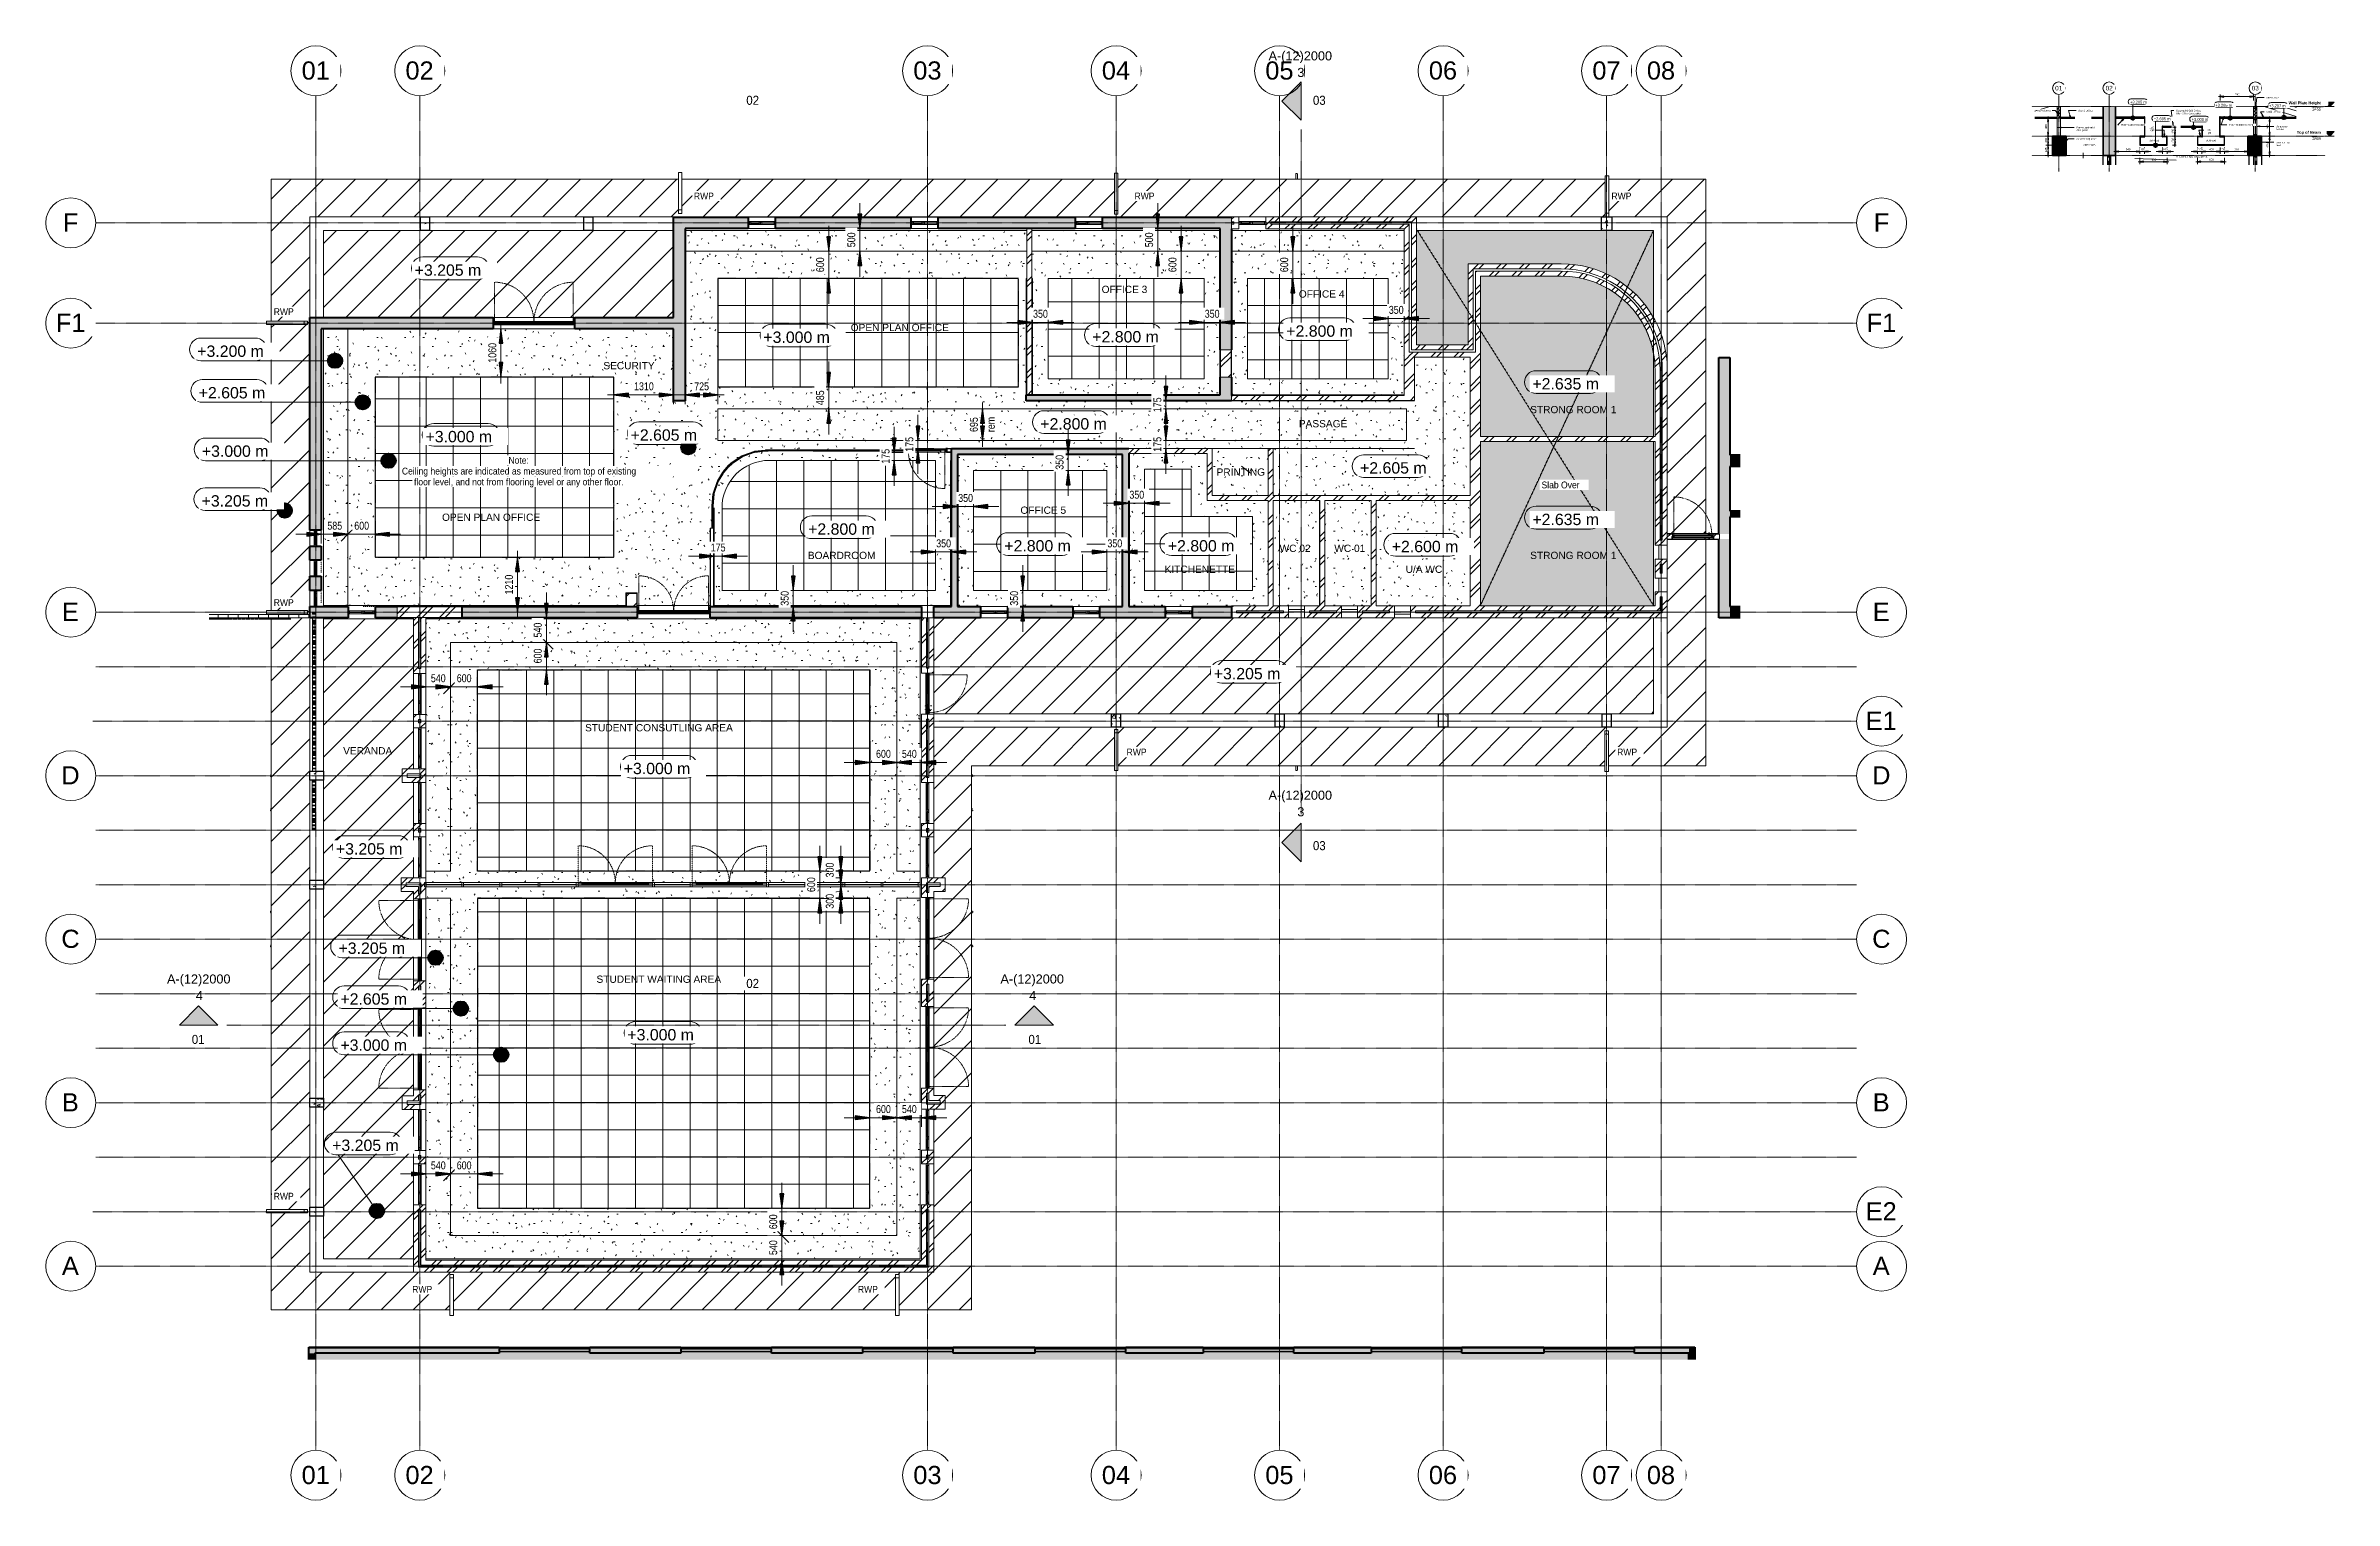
# Model space of a CAD drawing. Header units: millimetres. Extents: x 2814 to 112404, y -27229 to 26301.
# Drawn here: x 24413 to 74796, y -27229 to 4796 of the extents above; entities that cross this region are included whole.
import ezdxf

# ---------------------------------------------------------------- set-up
doc = ezdxf.new("R2010")
doc.units = ezdxf.units.MM
for name, pattern in [('1000 Dashed', [2, 1, -1]), ('Center', [31.75, 6.35, -4.7625, 15.875, -4.7625]), ('Dash', [6.35, 3.175, -3.175]), ('Dash 1000', [2, 1, -1]), ('Dash 1_5mm', [3, 1.5, -1.5]), ('Detail Dash', [1.1, 0.55, -0.55]), ('Grid Line', [22.225, 12.7, -3.175, 3.175, -3.175])]:
    doc.linetypes.add(name, pattern=pattern)
for name, color, linetype, lineweight in [('A-ANNO-DIMS', 211, 'Continuous', 5), ('A-ANNO-DIMS-100', 211, 'Continuous', 5), ('A-ANNO-DIMS-25', 211, 'Continuous', 5), ('A-AREA-IDEN', 2, 'Continuous', 5), ('A-CLNG', 13, 'Continuous', 9), ('A-CLNG-PATT', 13, 'Continuous', 9), ('A-DETL', 90, 'Continuous', 5), ('A-DETL-GENF', 92, 'Continuous', 5), ('A-DETL-THIN', 151, 'Continuous', 5), ('A-DOOR', 31, 'Continuous', 5), ('A-FLOR-LEVL', 51, 'Continuous', 5), ('A-FLOR-PATT', 8, 'Continuous', 9), ('A-GENM', 13, 'Continuous', 9), ('A-GLAZ', 151, 'Continuous', 5), ('A-GLAZ-CURT', 52, 'Continuous', 5), ('A-GLAZ-CURT-HDLN', 51, 'Dash', 5), ('A-GLAZ-CWMG', 51, 'Continuous', 5), ('A-GLAZ-HDLN', 1, 'Dash', 9), ('A-ROOF', 132, 'Continuous', 25), ('A-WALL', 113, 'Continuous', 9), ('A-WALL-PATT', 111, 'Continuous', 9), ('C-PROP-LINE', 91, 'Center', 40), ('G-ANNO-DIMS', 111, 'Continuous', 5), ('G-ANNO-SYMB', 111, 'Continuous', 5), ('G-ANNO-TEXT', 231, 'Continuous', 5), ('G-IMPT', 8, 'Continuous', 5), ('I-WALL', 2, 'Continuous', 9), ('S-BEAM', 12, 'Continuous', 5), ('S-COLS', 52, 'Continuous', 5), ('S-FSTN', 2, 'Continuous', 5), ('S-GRID', 1, 'Continuous', 5), ('S-GRID-IDEN', 1, 'Continuous', 5)]:
    doc.layers.add(name, color=color, linetype=linetype, lineweight=lineweight)
doc.styles.add('Arial_10', font='arial.ttf', dxfattribs={"height": 62.5})
doc.styles.add('Arial_11', font='arial.ttf', dxfattribs={"width": 0.8, "height": 43.75})
doc.styles.add('Arial_12', font='arial.ttf', dxfattribs={"width": 0.9, "height": 37.5})
doc.styles.add('Arial_13', font='arial.ttf', dxfattribs={"height": 40})
doc.styles.add('Arial_2', font='arial.ttf', dxfattribs={"height": 400})
doc.styles.add('Arial_3', font='arial.ttf', dxfattribs={"width": 0.9, "height": 150})
doc.styles.add('Arial_4', font='arial.ttf', dxfattribs={"height": 200})
doc.styles.add('Arial_5', font='arial.ttf', dxfattribs={"height": 250})
doc.styles.add('Arial_6', font='arial.ttf', dxfattribs={"height": 160})
doc.styles.add('Arial_7', font='arial.ttf', dxfattribs={"width": 0.9, "height": 200})
doc.styles.add('Arial_8', font='arial.ttf', dxfattribs={"width": 0.8, "height": 175})
doc.styles.add('Arial_9', font='arial.ttf', dxfattribs={"height": 100})
doc.styles.add('Arial_B_1', font='arialbd.ttf', dxfattribs={"height": 62.5})
doc.dimstyles.new('SVA_Arc_Length-1_8mm_BLUE_Arrow', dxfattribs={"dimscale": 304.8, "dimtxt": 178.545395, "dimasz": 1.041667, "dimexe": 0.656168, "dimexo": 0.0625, "dimgap": 0.164042, "dimtad": 1, "dimdec": 0, "dimrnd": 5, "dimzin": 0, "dimdsep": 46, "dimtxsty": 'Arial_8', "dimsah": 1, "dimcen": 0.09, "dimdle": 0.459318, "dimazin": 0, "dimtfac": 1, "dimtdec": 4, "dimtix": 1, "dimtmove": 0, "dimatfit": 3, "dimfxl": 1.148294, "dimfxlon": 1, "dimtvp": 1, "dimtfill": 1, "dimtolj": 1, "dimtzin": 0, "dimarcsym": 2})
doc.dimstyles.new('SVA_Arc_Length-1_8mm_BLUE_Arrow_1', dxfattribs={"dimscale": 304.8, "dimtxt": 178.545395, "dimasz": 0.984252, "dimexe": 0.656168, "dimexo": 0.0625, "dimgap": 0.164042, "dimtad": 1, "dimdec": 0, "dimrnd": 5, "dimzin": 0, "dimdsep": 46, "dimtxsty": 'Arial_8', "dimblk2": 'OBLIQUE', "dimsah": 1, "dimcen": 0.09, "dimdle": 0.459318, "dimazin": 0, "dimtfac": 1, "dimtdec": 4, "dimtix": 1, "dimtmove": 0, "dimatfit": 3, "dimfxl": 1.148294, "dimfxlon": 1, "dimtvp": 1, "dimtfill": 1, "dimtolj": 1, "dimtzin": 0, "dimarcsym": 2})
doc.dimstyles.new('SVA_Arc_Length-1_8mm_BLUE_Arrow_2', dxfattribs={"dimscale": 304.8, "dimtxt": 178.545395, "dimasz": 0.984252, "dimexe": 0.656168, "dimexo": 0.0625, "dimgap": 0.164042, "dimtad": 1, "dimdec": 0, "dimrnd": 5, "dimzin": 0, "dimdsep": 46, "dimtxsty": 'Arial_8', "dimblk1": 'OBLIQUE', "dimsah": 1, "dimcen": 0.09, "dimdle": 0.459318, "dimazin": 0, "dimtfac": 1, "dimtdec": 4, "dimtix": 1, "dimtmove": 0, "dimatfit": 3, "dimfxl": 1.148294, "dimfxlon": 1, "dimtvp": 1, "dimtfill": 1, "dimtolj": 1, "dimtzin": 0, "dimarcsym": 2})
doc.dimstyles.new('SVA_Arc_Length-1_8mm_BLUE_Arrow_3', dxfattribs={"dimscale": 304.8, "dimtxt": 178.545395, "dimasz": 1.041667, "dimexe": 0.656168, "dimexo": 0.0625, "dimgap": 0.164042, "dimtad": 1, "dimdec": 0, "dimrnd": 5, "dimzin": 0, "dimdsep": 46, "dimtxsty": 'Arial_8', "dimsah": 1, "dimcen": 0.09, "dimdle": 0.459318, "dimazin": 0, "dimtfac": 1, "dimtdec": 4, "dimtix": 1, "dimtmove": 1, "dimatfit": 3, "dimfxl": 1.148294, "dimfxlon": 1, "dimtvp": 1, "dimtfill": 1, "dimtolj": 1, "dimtzin": 0, "dimarcsym": 2})
doc.dimstyles.new('SVA_Arc_Length-1_8mm_BLUE_Arrow_4', dxfattribs={"dimscale": 304.8, "dimtxt": 44.636349, "dimasz": 0.260417, "dimexe": 0.164042, "dimexo": 0.0625, "dimgap": 0.04101, "dimtad": 1, "dimdec": 0, "dimrnd": 5, "dimzin": 0, "dimdsep": 46, "dimtxsty": 'Arial_11', "dimsah": 1, "dimcen": 0.09, "dimdle": 0.114829, "dimazin": 0, "dimtfac": 1, "dimtdec": 4, "dimtix": 1, "dimtmove": 0, "dimatfit": 3, "dimfxl": 0.287073, "dimfxlon": 1, "dimtvp": 1, "dimtfill": 1, "dimtolj": 1, "dimtzin": 0, "dimarcsym": 2})
pattern_1 = [(45, (60486, 0), (-251.447, 251.447), []), (45, (60486, 381), (-251.447, 251.447), [])]
pattern_2 = [(45, (60485.99, 0), (-106.066, 106.066), [])]
pattern_3 = [(0, (60485.99, 0), (406.4, 101.6), [33.528, -271.272, 33.528, -271.272, -1625.6]), (0, (60485.99, 0), (406.4, 101.6), [-609.6, 33.528, -576.072, 33.528, -271.272, -711.2]), (0, (60485.99, 0), (406.4, 101.6), [-1524, 33.528, -169.672, 33.528, -474.472]), (120, (60638.39, 50.8), (-291.1882, 301.1527), [33.528, -271.272, 33.528, -271.272, -1625.6]), (120, (60638.39, 50.8), (-291.1882, 301.1527), [-609.6, 33.528, -576.072, 33.528, -271.272, -711.2]), (120, (60638.39, 50.8), (-291.1882, 301.1527), [-1524, 33.528, -169.672, 33.528, -474.472]), (240, (60689.19, 254), (-115.2118, -402.7527), [33.528, -271.272, 33.528, -271.272, -1625.6]), (240, (60689.19, 254), (-115.2118, -402.7527), [-609.6, 33.528, -576.072, 33.528, -271.272, -711.2]), (240, (60689.19, 254), (-115.2118, -402.7527), [-1524, 33.528, -169.672, 33.528, -474.472])]
pattern_4 = [(0, (0, 0), (812.8, 203.2), [33.528, -576.072, 33.528, -576.072, -3251.2]), (0, (0, 0), (812.8, 203.2), [-1219.2, 33.528, -1185.672, 33.528, -576.072, -1422.4]), (0, (0, 0), (812.8, 203.2), [-3048, 33.528, -372.872, 33.528, -982.472]), (120, (304.8, 101.6), (-582.3764, 602.3054), [33.528, -576.072, 33.528, -576.072, -3251.2]), (120, (304.8, 101.6), (-582.3764, 602.3054), [-1219.2, 33.528, -1185.672, 33.528, -576.072, -1422.4]), (120, (304.8, 101.6), (-582.3764, 602.3054), [-3048, 33.528, -372.872, 33.528, -982.472]), (240, (406.4, 508), (-230.4236, -805.5054), [33.528, -576.072, 33.528, -576.072, -3251.2]), (240, (406.4, 508), (-230.4236, -805.5054), [-1219.2, 33.528, -1185.672, 33.528, -576.072, -1422.4]), (240, (406.4, 508), (-230.4236, -805.5054), [-3048, 33.528, -372.872, 33.528, -982.472])]
pattern_5 = [(0, (60485.99, 0), (812.8, 203.2), [33.528, -576.072, 33.528, -576.072, -3251.2]), (0, (60485.99, 0), (812.8, 203.2), [-1219.2, 33.528, -1185.672, 33.528, -576.072, -1422.4]), (0, (60485.99, 0), (812.8, 203.2), [-3048, 33.528, -372.872, 33.528, -982.472]), (120, (60790.79, 101.6), (-582.3764, 602.3054), [33.528, -576.072, 33.528, -576.072, -3251.2]), (120, (60790.79, 101.6), (-582.3764, 602.3054), [-1219.2, 33.528, -1185.672, 33.528, -576.072, -1422.4]), (120, (60790.79, 101.6), (-582.3764, 602.3054), [-3048, 33.528, -372.872, 33.528, -982.472]), (240, (60892.39, 508), (-230.4236, -805.5054), [33.528, -576.072, 33.528, -576.072, -3251.2]), (240, (60892.39, 508), (-230.4236, -805.5054), [-1219.2, 33.528, -1185.672, 33.528, -576.072, -1422.4]), (240, (60892.39, 508), (-230.4236, -805.5054), [-3048, 33.528, -372.872, 33.528, -982.472])]
pattern_6 = [(45, (-22884.627, 5715.787), (-35.35534, 35.35534), [])]
pattern_7 = [(0, (-22884.627, 5715.787), (101.6, 25.4), [8.382, -67.818, 8.382, -67.818, -406.4]), (0, (-22884.627, 5715.787), (101.6, 25.4), [-152.4, 8.382, -144.018, 8.382, -67.818, -177.8]), (0, (-22884.627, 5715.787), (101.6, 25.4), [-381, 8.382, -42.418, 8.382, -118.618]), (120, (-22846.527, 5728.487), (-72.79705, 75.28818), [8.382, -67.818, 8.382, -67.818, -406.4]), (120, (-22846.527, 5728.487), (-72.79705, 75.28818), [-152.4, 8.382, -144.018, 8.382, -67.818, -177.8]), (120, (-22846.527, 5728.487), (-72.79705, 75.28818), [-381, 8.382, -42.418, 8.382, -118.618]), (240, (-22833.827, 5779.287), (-28.80295, -100.68818), [8.382, -67.818, 8.382, -67.818, -406.4]), (240, (-22833.827, 5779.287), (-28.80295, -100.68818), [-152.4, 8.382, -144.018, 8.382, -67.818, -177.8]), (240, (-22833.827, 5779.287), (-28.80295, -100.68818), [-381, 8.382, -42.418, 8.382, -118.618])]

msp = doc.modelspace()

# ---------------------------------------------------------------- texts
at = {"layer": 'A-AREA-IDEN', "char_height": 160, "attachment_point": 1, "style": 'Arial_6'}
for s, insert, width in [('OFFICE 3', (47658.7, -488.1), 1242.616), ('OFFICE 4', (52000.2, -589.2), 1242.616), ('SECURITY', (36687.8, -2167.9), 1394.936), ('PASSAGE', (52000.2, -3445), 1322.784), ('STRONG ROOM 1', (57093.6, -3134.7), 2364.978), ('PRINTING', (50189.8, -4509.9), 1314.767), ('OPEN PLAN OFFICE', (33137.1, -5505), 2677.636), ('OFFICE 5', (45871.8, -5349.7), 1242.616), ('BOARDROOM', (41190.3, -6344.9), 1851.898), ('WC 02', (51577.3, -6189.6), 873.839), ('WC 01', (52781.1, -6189.6), 873.839), ('STRONG ROOM 1', (57093.6, -6344.9), 2364.978), ('STUDENT CONSUTLING AREA', (36286.2, -10139.8), 4032.488), ('VERANDA', (30960.5, -10647.6), 1338.818), ('STUDENT WAITING AREA', (36537.7, -15676.3), 3423.206)]:
    msp.add_mtext(s, dxfattribs=dict(at, insert=insert, width=width))
at = {"layer": 'G-ANNO-SYMB', "char_height": 200, "attachment_point": 1, "style": 'Arial_4'}
for s, insert, width in [('A-(12)2000', (51334.1, -11605.4), 1723.628), ('3', (51967.4, -11970.7), 192.405), ('A-(12)2000', (27082.5, -15651.7), 1723.628), ('4', (27715.8, -16017), 192.405), ('A-(12)2000', (45431.2, -15651.7), 1723.628), ('4', (46064.4, -16017), 192.405)]:
    msp.add_mtext(s, dxfattribs=dict(at, insert=insert, width=width))
at = {"layer": 'G-ANNO-TEXT', "color": 7, "insert": (39836.4, 3695.5), "char_height": 200, "width": 346.329, "attachment_point": 1, "style": 'Arial_7', "bg_fill": 3, "box_fill_scale": 1.25, "bg_fill_color": 256, "bg_fill_true_color": 13158600, "bg_fill_transparency": 0}
msp.add_mtext('02', dxfattribs=at)

# ---------------------------------------------------------------- blocks, each defined once
blk = doc.blocks.new('Generic Models 1 - Generic Models 1-810741-CEILING - GROUND STOREY PLAN')
at = {"layer": 'A-GENM'}
h = blk.add_hatch(color=9, dxfattribs=at)
h.paths.add_polyline_path([(-10590, -24131), (170, -24131), (170, -23867), (-30281, -23867), (-30281, -24131), (-10595, -24131)])
h.paths.add_polyline_path([(-1123, -23965), (-3095, -23965), (-3095, -23949), (-3090, -23949), (-3090, -23905), (-3095, -23905), (-3095, -23890), (-1095, -23890), (-1095, -23905), (-1099, -23905), (-1099, -23949), (-1095, -23949), (-1095, -23965), (-1099, -23965)])
h.paths.add_polyline_path([(-6890, -23965), (-6895, -23965), (-6895, -23949), (-6890, -23949), (-6890, -23905), (-6895, -23905), (-6895, -23890), (-4895, -23890), (-4895, -23905), (-4899, -23905), (-4899, -23949), (-4895, -23949), (-4895, -23965), (-6867, -23965)])
h.paths.add_polyline_path([(-10595, -23965), (-10595, -23949), (-10590, -23949), (-10590, -23905), (-10595, -23905), (-10595, -23890), (-8595, -23890), (-8595, -23905), (-8599, -23905), (-8599, -23949), (-8595, -23949), (-8595, -23965), (-10590, -23965)])
h.paths.add_polyline_path([(-14295, -23965), (-14295, -23949), (-14290, -23949), (-14290, -23905), (-14295, -23905), (-14295, -23890), (-12295, -23890), (-12295, -23905), (-12299, -23905), (-12299, -23949), (-12295, -23949), (-12295, -23965), (-14290, -23965)])
h.paths.add_polyline_path([(-18090, -23965), (-18095, -23965), (-18095, -23949), (-18090, -23949), (-18090, -23905), (-18095, -23905), (-18095, -23890), (-16095, -23890), (-16095, -23905), (-16099, -23905), (-16099, -23949), (-16095, -23949), (-16095, -23965), (-18067, -23965)])
h.paths.add_polyline_path([(-20123, -23965), (-22095, -23965), (-22095, -23949), (-22090, -23949), (-22090, -23905), (-22095, -23905), (-22095, -23890), (-20095, -23890), (-20095, -23905), (-20099, -23905), (-20099, -23949), (-20095, -23949), (-20095, -23965), (-20099, -23965)])
h.paths.add_polyline_path([(-26090, -23965), (-26095, -23965), (-26095, -23949), (-26090, -23949), (-26090, -23905), (-26095, -23905), (-26095, -23890), (-24095, -23890), (-24095, -23905), (-24099, -23905), (-24099, -23949), (-24095, -23949), (-24095, -23965), (-26067, -23965)])
at = {"layer": 'A-GENM', "color": 8, "lineweight": 40}
for p, q in [((-30281, -24131), (-30281, -23867)), ((-30281, -23867), (170, -23867)), ((170, -23867), (170, -24131))]:
    blk.add_line(p, q, dxfattribs=at)
blk = doc.blocks.new('Window Aluminium Fixed 1 - Type 4-870577-CEILING - GROUND STOREY PLAN')
at = {"layer": 'A-GLAZ'}
for p, q in [((-875, 37.5), (-875, 22)), ((1125, 37.5), (-875, 37.5)), ((1125, 22), (-875, 22)), ((-870.5, 22), (-870.5, -22)), ((1120.5, 22), (1120.5, -22)), ((1125, 37.5), (1125, 22)), ((-875, -22), (-875, -37.5)), ((1125, -22), (-875, -22)), ((1125, -37.5), (-875, -37.5)), ((1125, -22), (1125, -37.5))]:
    blk.add_line(p, q, dxfattribs=at)
blk = doc.blocks.new('Window Aluminium Fixed 1 - Type 4-V1-CEILING - GROUND STOREY PLAN')
at = {"layer": 'A-GLAZ', "color": 55, "lineweight": 9}
for p, q in [((-875, 37.5), (-875, 22)), ((1125, 37.5), (-875, 37.5)), ((1125, 22), (-875, 22)), ((-870.5, 22), (-870.5, -22)), ((1120.5, 22), (1120.5, -22)), ((1125, 37.5), (1125, 22)), ((-875, -22), (-875, -37.5)), ((1125, -22), (-875, -22)), ((1125, -37.5), (-875, -37.5)), ((1125, -22), (1125, -37.5))]:
    blk.add_line(p, q, dxfattribs=at)
blk = doc.blocks.new('System Panel - Glazed-1544886-CEILING - GROUND STOREY PLAN')
at = {"layer": 'A-GLAZ-CURT'}
for p, q in [((-502, -3), (-502, 3)), ((-502, 3), (502, 3)), ((502, 3), (502, -3)), ((502, -3), (-502, -3))]:
    blk.add_line(p, q, dxfattribs=at)
blk = doc.blocks.new('Rectangular Mullion - Clarity Aluminium Top Frame-1544881-CEILING - GROUND STOREY PLAN')
at = {"layer": 'A-GLAZ-CWMG'}
for p, q in [((-20162, -4101), (-20162, -4102)), ((-20162, -4102), (-20162, -4109)), ((-19178, -4102), (-20162, -4102)), ((-20162, -4109), (-20162, -4111)), ((-19178, -4109), (-20162, -4109)), ((-20162, -4117), (-20162, -4120)), ((-20162, -4120), (-20162, -4126)), ((-19178, -4120), (-20162, -4120)), ((-20162, -4126), (-20162, -4128)), ((-19178, -4126), (-20162, -4126))]:
    blk.add_line(p, q, dxfattribs=at)
blk = doc.blocks.new('Rectangular Mullion - Clarity Base_Top Frame_dwg_DI - DI-2001462-Left-956013-CEILING - GROUND STOREY PLAN')
at = {"layer": 'G-IMPT'}
for p, q in [((-14, 2671), (-14, 2697)), ((-13, 2698), (-11, 2698)), ((-12, 2679), (-12, 2672)), ((-10, 2700), (-4, 2700)), ((-11, 2699), (-11, 2699)), ((-10, 2694), (-10, 2692)), ((-9, 2681), (-9, 2680)), ((-8, 2692), (5, 2693)), ((4, 2687), (-8, 2687)), ((-7, 2690), (-6, 2691)), ((-4, 2699), (-4, 2699)), ((-3, 2698), (3, 2698)), ((4, 2699), (4, 2699)), ((4, 2700), (10, 2700)), ((5, 2689), (5, 2688)), ((9, 2680), (9, 2682)), ((11, 2697), (11, 2697)), ((12, 2698), (13, 2698)), ((12, 2672), (12, 2679)), ((14, 2697), (14, 2671))]:
    blk.add_line(p, q, dxfattribs=at)
at = {"layer": 'G-IMPT', "flags": 128}
for points in [[(-7, 2681), (-6, 2680), (-6, 2678), (-8, 2679), (-8, 2676), (-6, 2674), (-6, 2672), (-7, 2674), (-8, 2670), (-6, 2668), (-6, 2666), (-12, 2670), (-9, 2670), (-9, 2673), (-10, 2673), (-10, 2671), (-12, 2673), (-12, 2679), (-10, 2680), (-10, 2679), (-9, 2679), (-9, 2681)], [(-9, 2672), (-9, 2670), (-12, 2670)], [(-11, 2685), (-11, 2682), (-9, 2682)], [(6, 2694), (8, 2696), (-8, 2696)], [(-8, 2690), (-7, 2690), (-8, 2691)], [(7, 2692), (-6, 2691), (-5, 2691), (-3, 2690), (3, 2690)], [(9, 2681), (9, 2679), (10, 2679), (10, 2680), (12, 2679), (12, 2673), (10, 2671), (10, 2673), (9, 2673), (9, 2670), (12, 2670), (6, 2666), (6, 2668), (8, 2670), (7, 2674), (6, 2672), (6, 2674), (8, 2676), (8, 2679), (6, 2678), (6, 2680), (7, 2681)], [(8, 2696), (10, 2696), (10, 2696)], [(12, 2670), (9, 2670), (9, 2672)], [(10, 2699), (10, 2697), (10, 2699)], [(10, 2682), (11, 2682), (10, 2692)]]:
    blk.add_lwpolyline(points, dxfattribs=at)
at = {"layer": 'G-IMPT'}
for centre, radius, start, end in [((-13, 2697), 0.514, 90, 180), ((-12, 2671), 1.5, 180, 270), ((-11, 2679), 0.808, 67.4346, 180), ((-11, 2673), 1.02, 195.3795, 356.6205), ((-10, 2699), 0.509, 90, 190.8093), ((-11, 2699), 0.509, 270, 10.7758), ((-8, 2685), 2.1, 90, 180), ((-11, 2679), 0.618, 344.692, 98.692), ((-8, 2694), 2.08, 90, 180), ((-8, 2692), 1.57, 180, 270.9779), ((-10, 2680), 0.713, 227.7664, 0), ((-10, 2672), 0.459, 358.168, 117.832), ((-8, 2692), 0.799, 95.0009, 240), ((-9, 2682), 0.511, 348, 90), ((-8, 2681), 0.966, 45.6325, 180), ((-4, 2699), 0.509, 349.3362, 90), ((-3, 2699), 0.511, 180, 282), ((3, 2699), 0.511, 258, 0), ((3, 2687), 2.97, 36, 90), ((4, 2699), 0.511, 78, 180), ((4, 2688), 0.69, 270, 0), ((5, 2695), 1.72, 275.0009, 314.9984), ((7, 2693), 1.51, 273.172, 327.1204), ((8, 2681), 0.966, 360, 134.3675), ((9, 2692), 1.3, 1.8421, 147.1204), ((10, 2682), 0.511, 78, 180), ((10, 2680), 0.667, 173.4049, 320.5951), ((10, 2672), 0.728, 50, 180), ((10, 2699), 0.511, 0, 102), ((10, 2697), 0.758, 266.7949, 0), ((10, 2697), 0.53, 270, 11.992), ((10, 2697), 0.756, 270, 0), ((11, 2679), 0.655, 75.6925, 190.3075), ((11, 2672), 0.606, 156.4132, 293.5868), ((12, 2697), 0.503, 90, 180), ((11, 2679), 0.786, 360, 106.9292), ((11, 2672), 0.775, 252.6204, 0), ((12, 2671), 1.5, 270, 0), ((13, 2697), 0.503, 360, 90)]:
    blk.add_arc(centre, radius, start, end, dxfattribs=at)
blk = doc.blocks.new('Rectangular Mullion - Clarity Base_Top Frame_dwg-956012-CEILING - GROUND STOREY PLAN')
blk.add_blockref('Rectangular Mullion - Clarity Base_Top Frame_dwg_DI - DI-2001462-Left-956013-CEILING - GROUND STOREY PLAN', (32, -2650))
blk = doc.blocks.new('Rectangular Mullion - Aluminium Frame - Top_ Bottom - Clarity-955992-CEILING - GROUND STOREY PLAN')
at = {"rotation": 269.9999999999999}
blk.add_blockref('Rectangular Mullion - Clarity Base_Top Frame_dwg-956012-CEILING - GROUND STOREY PLAN', (-20, 32), dxfattribs=at)
blk = doc.blocks.new('Rectangular Mullion - Clarity Aluminium Top Frame-1446041-CEILING - GROUND STOREY PLAN')
at = {"layer": 'A-GLAZ-CWMG', "lineweight": 9}
for p, q in [((-30, 12), (-34, 6)), ((-34, 6), (-13, 6)), ((-3, 14), (-29, 14)), ((-13, 6), (-13, -6)), ((-2, 10), (-2, 13)), ((-1, 10), (-2, 10)), ((-2, 4), (-1, 4)), ((-2, -3), (-2, 3)), ((0, 4), (0, 10)), ((-13, -6), (-34, -6)), ((-34, -6), (-30, -12)), ((-29, -14), (-3, -14)), ((-1, -4), (-2, -4)), ((-2, -13), (-2, -11)), ((-1, -10), (-1, -10)), ((0, -10), (0, -4))]:
    blk.add_line(p, q, dxfattribs=at)
for centre, radius, start, end in [((-29, 12), 1.5, 90, 173.7939), ((-3, 13), 0.503, 0, 90), ((-2, 3), 0.511, 90, 192), ((-1, 10), 0.511, 348, 90), ((-1, 4), 0.511, 270, 12), ((-29, -12), 1.5, 186.2061, 270), ((-3, -13), 0.514, 270, 0), ((-2, -3), 0.511, 168, 270), ((-2, -11), 0.509, 79.2242, 180), ((-1, -4), 0.509, 0, 100.6638), ((-1, -10), 0.509, 259.1907, 0)]:
    blk.add_arc(centre, radius, start, end, dxfattribs=at)
blk = doc.blocks.new('Rectangular Mullion - Clarity Aluminium Top Frame-1544898-CEILING - GROUND STOREY PLAN')
at = {"layer": 'A-GLAZ-CWMG'}
for p, q in [((-19178, -4101), (-18174, -4101)), ((-19177, -4101), (-19178, -4101)), ((-18174, -4102), (-19178, -4102)), ((-18174, -4109), (-19178, -4109)), ((-18174, -4120), (-19178, -4120)), ((-18174, -4126), (-19178, -4126)), ((-18174, -4128), (-19178, -4128)), ((-19177, -4128), (-19178, -4128))]:
    blk.add_line(p, q, dxfattribs=at)
blk = doc.blocks.new('Door Aluminium - Double Opening Out with Cill - Door Aluminium Double Opening Out with Cill 1600x2400-1137084-CEILING - GROUND STOREY PLAN')
at = {"layer": 'A-DOOR', "linetype": 'Detail Dash'}
for p, q in [((-767, 37), (-767, 801)), ((767, 37), (767, 801))]:
    blk.add_line(p, q, dxfattribs=at)
at = {"layer": 'A-DOOR'}
for p, q in [((-800, 22), (-800, 38)), ((-800, 38), (-770, 38)), ((-799, 22), (-800, 22)), ((-799, 22), (-800, 22)), ((-796, 25), (-799, 25)), ((-799, 25), (-799, 22)), ((-796, 25), (-799, 25)), ((-799, 22), (-799, 25)), ((-799, 22), (-795, 22)), ((-772, 35), (-798, 35)), ((-798, 35), (-798, 26)), ((-798, 26), (-794, 26)), ((-796, -24), (-796, 25)), ((-794, 26), (-794, -26)), ((-772, 26), (-794, 26)), ((-774, -2), (-774, 20)), ((-774, 20), (-772, 20)), ((-774, 20), (-772, 20)), ((-771, 19), (-773, 19)), ((-773, 19), (-773, 0)), ((-771, 19), (-773, 19)), ((-773, 0), (-771, 0)), ((-773, 0), (-771, 0)), ((-772, 20), (-772, 35)), ((-771, 17), (-771, 19)), ((-771, 19), (-771, 17)), ((-770, 17), (-771, 17)), ((-771, 0), (-771, 3)), ((-771, 3), (-770, 3)), ((-771, 3), (-771, 0)), ((-770, 38), (-770, 35)), ((770, 38), (-770, 38)), ((-770, 35), (-770, 32)), ((770, 35), (-770, 35)), ((-770, 32), (-770, 30)), ((770, 32), (-770, 32)), ((-770, 30), (-770, 19)), ((770, 30), (-770, 30)), ((-770, 19), (-770, 17)), ((770, 19), (-770, 19)), ((-770, 17), (-770, -11)), ((770, 17), (-770, 17)), ((-767, 37), (-672, 37)), ((-767, 35), (-767, 37)), ((-672, 37), (-672, 35)), ((-98, 37), (-672, 37)), ((-98, 35), (-98, 37)), ((-98, 37), (-3, 37)), ((-3, 37), (-3, 35)), ((3, 37), (98, 37)), ((3, 35), (3, 37)), ((98, 37), (98, 35)), ((672, 37), (98, 37)), ((672, 35), (672, 37)), ((672, 37), (767, 37)), ((767, 37), (767, 35)), ((770, 35), (770, 38)), ((770, 38), (800, 38)), ((770, 32), (770, 35)), ((770, 30), (770, 32)), ((770, 19), (770, 30)), ((770, 17), (770, 19)), ((770, -11), (770, 17)), ((771, 17), (770, 17)), ((770, 3), (771, 3)), ((773, 19), (771, 19)), ((771, 19), (771, 17)), ((773, 19), (771, 19)), ((771, 19), (771, 17)), ((771, 3), (771, 0)), ((771, 3), (771, 0)), ((798, 35), (772, 35)), ((772, 35), (772, 20)), ((794, 26), (772, 26)), ((772, 20), (774, 20)), ((772, 20), (774, 20)), ((773, 0), (773, 19)), ((774, 20), (774, -2)), ((794, -26), (794, 26)), ((794, 26), (798, 26)), ((795, 22), (799, 22)), ((799, 25), (796, 25)), ((796, 25), (796, -24)), ((799, 25), (796, 25)), ((798, 26), (798, 35)), ((799, 22), (799, 25)), ((799, 22), (799, 25)), ((800, 22), (799, 22)), ((800, 22), (799, 22)), ((800, 38), (800, 22)), ((-800, -37), (-800, -22)), ((-800, -22), (-799, -22)), ((-800, -22), (-799, -22)), ((-770, -37), (-800, -37)), ((-799, -22), (-799, -24)), ((-796, -22), (-799, -22)), ((-799, -24), (-799, -22)), ((-799, -24), (-796, -24)), ((-799, -24), (-796, -24)), ((-794, -26), (-798, -26)), ((-798, -26), (-798, -35)), ((-798, -35), (-772, -35)), ((-794, -26), (-772, -26)), ((-772, -2), (-774, -2)), ((-772, -2), (-774, -2)), ((-772, -35), (-772, -2)), ((-770, -11), (-770, -13)), ((770, -11), (-770, -11)), ((-770, -13), (-770, -22)), ((770, -13), (-770, -13)), ((-770, -22), (-770, -24)), ((770, -22), (-770, -22)), ((-770, -24), (-770, -29)), ((770, -24), (-770, -24)), ((-770, -29), (-770, -30)), ((770, -29), (-770, -29)), ((-770, -30), (-770, -35)), ((770, -30), (-770, -30)), ((-770, -35), (-770, -37)), ((770, -35), (-770, -35)), ((770, -37), (-770, -37)), ((770, -13), (770, -11)), ((770, -22), (770, -13)), ((770, -24), (770, -22)), ((770, -29), (770, -24)), ((770, -30), (770, -29)), ((770, -35), (770, -30)), ((770, -37), (770, -35)), ((800, -37), (770, -37)), ((771, 0), (773, 0)), ((771, 0), (773, 0)), ((774, -2), (772, -2)), ((772, -2), (772, -35)), ((774, -2), (772, -2)), ((772, -26), (794, -26)), ((772, -35), (798, -35)), ((798, -26), (794, -26)), ((799, -22), (796, -22)), ((796, -24), (799, -24)), ((796, -24), (799, -24)), ((798, -35), (798, -26)), ((799, -24), (799, -22)), ((799, -22), (800, -22)), ((799, -24), (799, -22)), ((799, -22), (800, -22)), ((800, -22), (800, -37))]:
    blk.add_line(p, q, dxfattribs=at)
at = {"layer": 'A-DOOR', "linetype": 'Detail Dash'}
for centre, start, end in [((-767, 37), 0, 90), ((767, 37), 90, 180)]:
    blk.add_arc(centre, 764, start, end, dxfattribs=at)
blk = doc.blocks.new('W-02 900x1660 - 600-1480500-CEILING - GROUND STOREY PLAN')
at = {"layer": 'A-GLAZ'}
for p, q in [((775, 33), (805, 33)), ((775, -27), (775, 33)), ((805, 33), (805, -27)), ((1075, 33), (805, 33)), ((805, 6), (1075, 6)), ((805, 0), (805, 6)), ((1075, 0), (805, 0)), ((1075, 33), (1105, 33)), ((1075, -27), (1075, 33)), ((1075, 6), (1075, 0)), ((1105, 33), (1105, -27)), ((1345, 33), (1105, 33)), ((1105, -30), (1105, 30)), ((1105, 30), (1135, 30)), ((1135, 30), (1135, -30)), ((1315, 30), (1135, 30)), ((1135, 0), (1135, 6)), ((1135, 6), (1315, 6)), ((1315, 0), (1135, 0)), ((1315, -30), (1315, 30)), ((1315, 30), (1345, 30)), ((1315, 6), (1315, 0)), ((1345, 33), (1375, 33)), ((1345, -27), (1345, 33)), ((1345, 30), (1345, -30)), ((1375, 33), (1375, -27)), ((805, -27), (775, -27)), ((805, -27), (1075, -27)), ((1105, -27), (1075, -27)), ((1135, -30), (1105, -30)), ((1135, -30), (1315, -30)), ((1345, -30), (1315, -30)), ((1375, -27), (1345, -27))]:
    blk.add_line(p, q, dxfattribs=at)
at = {"layer": 'A-GLAZ-HDLN'}
for p, q in [((1135, 30), (1345, 30)), ((1105, -135), (1345, -135)), ((1345, -135), (1330, -135))]:
    blk.add_line(p, q, dxfattribs=at)
blk = doc.blocks.new('W-02 900x1660 - 600-1480514-CEILING - GROUND STOREY PLAN')
at = {"layer": 'A-GLAZ'}
for p, q in [((775, 33), (805, 33)), ((775, -27), (775, 33)), ((805, 33), (805, -27)), ((1075, 33), (805, 33)), ((805, 6), (1075, 6)), ((805, 0), (805, 6)), ((1075, 0), (805, 0)), ((1075, 33), (1105, 33)), ((1075, -27), (1075, 33)), ((1075, 6), (1075, 0)), ((1105, 33), (1105, -27)), ((1345, 33), (1105, 33)), ((1105, -30), (1105, 30)), ((1105, 30), (1135, 30)), ((1135, 30), (1135, -30)), ((1315, 30), (1135, 30)), ((1135, 0), (1135, 6)), ((1135, 6), (1315, 6)), ((1315, 0), (1135, 0)), ((1315, -30), (1315, 30)), ((1315, 30), (1345, 30)), ((1315, 6), (1315, 0)), ((1345, 33), (1375, 33)), ((1345, -27), (1345, 33)), ((1345, 30), (1345, -30)), ((1375, 33), (1375, -27)), ((805, -27), (775, -27)), ((805, -27), (1075, -27)), ((1105, -27), (1075, -27)), ((1135, -30), (1105, -30)), ((1135, -30), (1315, -30)), ((1345, -30), (1315, -30)), ((1375, -27), (1345, -27))]:
    blk.add_line(p, q, dxfattribs=at)
at = {"layer": 'A-GLAZ-HDLN'}
for p, q in [((1135, 30), (1345, 30)), ((1105, -127), (1345, -127)), ((1345, -127), (1330, -127))]:
    blk.add_line(p, q, dxfattribs=at)
blk = doc.blocks.new('Durowin 949 x 305 - NCS6 - NCS6-1327012-CEILING - GROUND STOREY PLAN')
at = {"layer": 'A-GLAZ'}
for p, q in [((-267, -3), (-267, 53)), ((-267, 53), (38, 53)), ((38, 53), (38, -3)), ((38, -3), (-267, -3))]:
    blk.add_line(p, q, dxfattribs=at)
blk = doc.blocks.new('W-05 350x2380 - 350-1484005-CEILING - GROUND STOREY PLAN')
at = {"layer": 'A-GLAZ'}
blk.add_hatch(color=256, dxfattribs=at).paths.add_polyline_path([(1055, 6), (1055, 0), (1345, 0), (1345, 6), (1210, 6)])
for p, q in [((1025, 33), (1055, 33)), ((1025, -27), (1025, 33)), ((1055, 33), (1055, 6)), ((1345, 33), (1055, 33)), ((1055, 6), (1055, 30)), ((1055, 30), (1085, 30)), ((1345, 6), (1055, 6)), ((1055, 0), (1055, 6)), ((1055, -30), (1055, 0)), ((1055, 0), (1055, -27)), ((1055, 0), (1345, 0)), ((1085, 30), (1085, 6)), ((1315, 30), (1085, 30)), ((1085, 0), (1085, -30)), ((1315, 6), (1315, 30)), ((1315, 30), (1345, 30)), ((1315, -30), (1315, 0)), ((1345, 33), (1375, 33)), ((1345, 6), (1345, 33)), ((1345, 30), (1345, 6)), ((1345, 6), (1345, 0)), ((1345, 0), (1345, -30)), ((1375, 33), (1375, -27)), ((1055, -27), (1025, -27)), ((1085, -30), (1055, -30)), ((1085, -30), (1315, -30)), ((1345, -30), (1315, -30)), ((1345, -27), (1345, 0)), ((1375, -27), (1345, -27))]:
    blk.add_line(p, q, dxfattribs=at)
at = {"layer": 'A-GLAZ-HDLN'}
for p, q in [((-248, 30), (-38, 30)), ((-72, 30), (-75, 30)), ((1085, 30), (1345, 30)), ((1345, -127), (1101, -127)), ((1345, -127), (1331, -127))]:
    blk.add_line(p, q, dxfattribs=at)
blk = doc.blocks.new('M_Concrete-Rectangular-Column - 200 x 300m-1407141-CEILING - GROUND STOREY PLAN')
at = {"layer": 'S-COLS'}
h = blk.add_hatch(dxfattribs=at)
h.set_pattern_fill('FP_6', color=256, style=0, pattern_type=2)
h.set_pattern_definition([(140, (-11275.7, 30110.56), (63.756, 728.737), [76.2, -838.2]), (85, (-11275.7, 30110.56), (-764.228, -140.972), [60.96, -670.56]), (190.451, (-11270.36, 30171.3), (-700.467, 587.77), [64.76, -712.36]), (136.184, (-11478.9, 30110.6), (168.17, 1084.316), [114.3, -1257.3]), (186.636, (-11464.9, 30200.9), (-989.71, 949.61), [97.14, -1068.54]), (81.184, (-11478.9, 30110.6), (-989.7, 949.62), [91.44, -1005.84]), (111, (-11428.1, 30212.16), (409.061, 606.458), [76.2, -838.2]), (56, (-11428.1, 30212.16), (-736.753, 247.208), [60.96, -670.56]), (161.451, (-11394, 30262.7), (-327.685, 853.668), [64.76, -712.36]), (127.5, (-11275.67, 30110.56), (-338.2201, 12.3547), [33.528, -628.904, 33.528, -1320.292]), (127.5, (-11275.67, 30110.56), (-338.2201, 12.3547), [-695.96, -647.192, 33.528, -639.572]), (97.5, (-11275.67, 30110.56), (-400.722, 267.279), [33.528, -354.584, 33.528, -870.204]), (97.5, (-11275.67, 30110.56), (-400.722, 267.279), [-421.64, -613.664, 33.528, -223.012]), (57.5, (-11275.67, 29884), (22.9153, 542.3633), [33.528, -220.472, 33.528, -1810.512]), (57.5, (-11275.67, 29884), (22.9153, 542.3633), [-287.528, -758.952, 33.528, -1018.032]), (47.5, (-11275.67, 29782.4), (-101.707, 592.517), [33.528, -296.672, 33.528, -492.76, -746.76]), (47.5, (-11275.67, 29782.4), (-101.707, 592.517), [-856.488, 33.528, -713.232])])
h.paths.add_polyline_path([(100, 2), (100, 150), (-100, 150), (-100, -150), (100, -150)])
at = {"layer": 'S-COLS', "lineweight": 25}
for p, q in [((-100, 150), (100, 150)), ((-100, -150), (-100, 150)), ((100, 150), (100, -150)), ((100, -150), (-100, -150))]:
    blk.add_line(p, q, dxfattribs=at)
blk = doc.blocks.new('M_Concrete-Rectangular-Column - 200 x 300m-1429465-CEILING - GROUND STOREY PLAN')
at = {"layer": 'S-COLS'}
h = blk.add_hatch(dxfattribs=at)
h.set_pattern_fill('FP_7', color=256, style=0, pattern_type=2)
h.set_pattern_definition([(230, (-24125.56, 881.3), (-728.737, 63.756), [76.2, -838.2]), (175, (-24125.56, 881.3), (140.972, -764.228), [60.96, -670.56]), (280.451, (-24186.3, 886.64), (-587.77, -700.467), [64.76, -712.36]), (226.184, (-24125.6, 678.1), (-1084.316, 168.17), [114.3, -1257.3]), (276.636, (-24215.9, 692.1), (-949.61, -989.71), [97.14, -1068.54]), (171.184, (-24125.6, 678.1), (-949.62, -989.7), [91.44, -1005.84]), (201, (-24227.16, 728.9), (-606.458, 409.06), [76.2, -838.2]), (146, (-24227.16, 728.9), (-247.208, -736.753), [60.96, -670.56]), (251.451, (-24277.7, 763), (-853.668, -327.685), [64.76, -712.36]), (217.5, (-24125.56, 881.33), (-12.3547, -338.22), [33.528, -628.904, 33.528, -647.192, -673.1]), (217.5, (-24125.56, 881.33), (-12.3547, -338.22), [-1343.152, 33.528, -639.572]), (187.5, (-24125.56, 881.33), (-267.279, -400.722), [33.528, -354.584, 33.528, -870.204]), (187.5, (-24125.56, 881.33), (-267.279, -400.722), [-421.64, -613.664, 33.528, -223.012]), (147.5, (-23899, 881.33), (-542.3633, 22.9153), [33.528, -220.472, 33.528, -1810.512]), (147.5, (-23899, 881.33), (-542.3633, 22.9153), [-287.528, -758.952, 33.528, -1018.032]), (137.5, (-23797.4, 881.33), (-592.517, -101.707), [33.528, -296.672, 33.528, -492.76, -746.76]), (137.5, (-23797.4, 881.33), (-592.517, -101.707), [-856.488, 33.528, -713.232])])
h.paths.add_polyline_path([(100, 150), (-100, 150), (-100, -150), (100, -150)])
at = {"layer": 'S-COLS', "lineweight": 25}
for p, q in [((-100, 150), (100, 150)), ((-100, -150), (-100, 150)), ((100, 150), (100, -150)), ((100, -150), (-100, -150))]:
    blk.add_line(p, q, dxfattribs=at)
blk = doc.blocks.new('M_Concrete-Rectangular-Column - 200 x 300m-V2-CEILING - GROUND STOREY PLAN')
at = {"layer": 'S-COLS'}
h = blk.add_hatch(dxfattribs=at)
h.set_pattern_fill('FP_8', color=256, style=0, pattern_type=2)
h.set_pattern_definition([(230, (-27725.56, 881.3), (-728.737, 63.756), [76.2, -838.2]), (175, (-27725.56, 881.3), (140.972, -764.228), [60.96, -670.56]), (280.451, (-27786.3, 886.64), (-587.77, -700.467), [64.76, -712.36]), (226.184, (-27725.6, 678.1), (-1084.316, 168.17), [114.3, -1257.3]), (276.636, (-27815.9, 692.1), (-949.61, -989.71), [97.14, -1068.54]), (171.184, (-27725.6, 678.1), (-949.62, -989.7), [91.44, -1005.84]), (201, (-27827.16, 728.9), (-606.458, 409.06), [76.2, -838.2]), (146, (-27827.16, 728.9), (-247.208, -736.753), [60.96, -670.56]), (251.451, (-27877.7, 763), (-853.668, -327.685), [64.76, -712.36]), (217.5, (-27725.56, 881.33), (-12.3547, -338.22), [33.528, -628.904, 33.528, -647.192, -673.1]), (217.5, (-27725.56, 881.33), (-12.3547, -338.22), [-1343.152, 33.528, -639.572]), (187.5, (-27725.56, 881.33), (-267.279, -400.722), [33.528, -354.584, 33.528, -870.204]), (187.5, (-27725.56, 881.33), (-267.279, -400.722), [-421.64, -613.664, 33.528, -223.012]), (147.5, (-27499, 881.33), (-542.3633, 22.9153), [33.528, -220.472, 33.528, -1810.512]), (147.5, (-27499, 881.33), (-542.3633, 22.9153), [-287.528, -758.952, 33.528, -1018.032]), (137.5, (-27397.4, 881.33), (-592.517, -101.707), [33.528, -296.672, 33.528, -492.76, -746.76]), (137.5, (-27397.4, 881.33), (-592.517, -101.707), [-856.488, 33.528, -713.232])])
h.paths.add_polyline_path([(-100, 150), (-100, -150), (100, -150), (100, 150)])
at = {"layer": 'S-COLS', "lineweight": 25}
for p, q in [((-100, 150), (100, 150)), ((-100, -150), (-100, 150)), ((100, 150), (100, -150)), ((100, -150), (-100, -150))]:
    blk.add_line(p, q, dxfattribs=at)
blk = doc.blocks.new('M_Concrete-Rectangular-Column - 200 x 300m-V3-CEILING - GROUND STOREY PLAN')
at = {"layer": 'S-COLS'}
h = blk.add_hatch(dxfattribs=at)
h.set_pattern_fill('FP_9', color=256, style=0, pattern_type=2)
h.set_pattern_definition([(140, (-18475.7, 30110.56), (63.756, 728.737), [76.2, -838.2]), (85, (-18475.7, 30110.56), (-764.228, -140.972), [60.96, -670.56]), (190.451, (-18470.36, 30171.3), (-700.467, 587.77), [64.76, -712.36]), (136.184, (-18678.9, 30110.6), (168.17, 1084.316), [114.3, -1257.3]), (186.636, (-18664.9, 30200.9), (-989.71, 949.61), [97.14, -1068.54]), (81.184, (-18678.9, 30110.6), (-989.7, 949.62), [91.44, -1005.84]), (111, (-18628.1, 30212.16), (409.061, 606.458), [76.2, -838.2]), (56, (-18628.1, 30212.16), (-736.753, 247.208), [60.96, -670.56]), (161.451, (-18594, 30262.7), (-327.685, 853.668), [64.76, -712.36]), (127.5, (-18475.67, 30110.56), (-338.2201, 12.3547), [33.528, -628.904, 33.528, -1320.292]), (127.5, (-18475.67, 30110.56), (-338.2201, 12.3547), [-695.96, -647.192, 33.528, -639.572]), (97.5, (-18475.67, 30110.56), (-400.722, 267.279), [33.528, -354.584, 33.528, -870.204]), (97.5, (-18475.67, 30110.56), (-400.722, 267.279), [-421.64, -613.664, 33.528, -223.012]), (57.5, (-18475.67, 29884), (22.9153, 542.3633), [33.528, -220.472, 33.528, -1810.512]), (57.5, (-18475.67, 29884), (22.9153, 542.3633), [-287.528, -758.952, 33.528, -1018.032]), (47.5, (-18475.67, 29782.4), (-101.707, 592.517), [33.528, -296.672, 33.528, -492.76, -746.76]), (47.5, (-18475.67, 29782.4), (-101.707, 592.517), [-856.488, 33.528, -713.232])])
h.paths.add_polyline_path([(100, -150), (100, 150), (-100, 150), (-100, -150)])
at = {"layer": 'S-COLS', "lineweight": 25}
for p, q in [((-100, 150), (100, 150)), ((-100, -150), (-100, 150)), ((100, 150), (100, -150)), ((100, -150), (-100, -150))]:
    blk.add_line(p, q, dxfattribs=at)
blk = doc.blocks.new('The BREEZEBLOCK Family1 - The BREEZEBLOCK Family1-1267693-CEILING - GROUND STOREY PLAN')
at = {"layer": 'A-GLAZ-CURT'}
for p, q in [((-111, -73), (-111, 0)), ((-111, 0), (-91, 0)), ((-91, 0), (-91, -73)), ((-85, -73), (-85, 0)), ((-85, 0), (-66, 0)), ((-66, 0), (-66, -73)), ((-10, -73), (-10, 0)), ((-10, 0), (10, 0)), ((10, 0), (10, -73)), ((66, 0), (16, 0)), ((66, -73), (66, 0)), ((66, 0), (85, 0)), ((85, 0), (85, -73)), ((91, 0), (85, 0)), ((91, -73), (91, 0)), ((91, 0), (111, 0)), ((111, 0), (111, -73)), ((-91, -73), (-111, -73)), ((-66, -73), (-85, -73)), ((10, -73), (-10, -73)), ((16, -73), (66, -73)), ((85, -73), (66, -73)), ((85, -73), (91, -73)), ((111, -73), (91, -73))]:
    blk.add_line(p, q, dxfattribs=at)
blk = doc.blocks.new('The BREEZEBLOCK Family1 - The BREEZEBLOCK Family1-V4-CEILING - GROUND STOREY PLAN')
at = {"layer": 'A-GLAZ-CURT'}
for p, q in [((-111, -73), (-111, 0)), ((-111, 0), (-91, 0)), ((-91, 0), (-91, -73)), ((-85, 0), (-91, 0)), ((-85, -73), (-85, 0)), ((-85, 0), (-66, 0)), ((-66, 0), (-66, -73)), ((-10, 0), (-66, 0)), ((-10, -73), (-10, 0)), ((-10, 0), (10, 0)), ((10, 0), (10, -73)), ((66, 0), (10, 0)), ((66, -73), (66, 0)), ((66, 0), (85, 0)), ((85, 0), (85, -73)), ((91, 0), (85, 0)), ((91, -73), (91, 0)), ((91, 0), (111, 0)), ((111, 0), (111, -73)), ((-91, -73), (-111, -73)), ((-91, -73), (-85, -73)), ((-66, -73), (-85, -73)), ((-66, -73), (-10, -73)), ((10, -73), (-10, -73)), ((10, -73), (66, -73)), ((85, -73), (66, -73)), ((85, -73), (91, -73)), ((111, -73), (91, -73))]:
    blk.add_line(p, q, dxfattribs=at)
blk = doc.blocks.new('The BREEZEBLOCK Family1 - The BREEZEBLOCK Family1-V5-CEILING - GROUND STOREY PLAN')
at = {"layer": 'A-GLAZ-CURT'}
for p, q in [((-111, -73), (-111, 0)), ((-111, 0), (-91, 0)), ((-91, 0), (-91, -73)), ((-85, 0), (-91, 0)), ((-85, -73), (-85, 0)), ((-85, 0), (-66, 0)), ((-66, 0), (-66, -73)), ((-10, 0), (-66, 0)), ((-10, -73), (-10, 0)), ((-10, 0), (10, 0)), ((10, 0), (10, -73)), ((59, 0), (10, 0)), ((-91, -73), (-111, -73)), ((-91, -73), (-85, -73)), ((-66, -73), (-85, -73)), ((-66, -73), (-10, -73)), ((10, -73), (-10, -73)), ((10, -73), (59, -73))]:
    blk.add_line(p, q, dxfattribs=at)
blk = doc.blocks.new('W-01 900x2380 - 900-1479078-CEILING - GROUND STOREY PLAN')
at = {"layer": 'A-GLAZ'}
blk.add_hatch(color=256, dxfattribs=at).paths.add_polyline_path([(1345, 6), (505, 6), (505, 0), (1345, 0)])
for p, q in [((475, 33), (505, 33)), ((475, -27), (475, 33)), ((505, 33), (505, 6)), ((1075, 33), (505, 33)), ((1345, 6), (505, 6)), ((505, 0), (505, 6)), ((505, 0), (1345, 0)), ((1075, 33), (1105, 33)), ((1075, 6), (1075, 33)), ((1075, -27), (1075, 0)), ((1105, 33), (1105, 6)), ((1345, 33), (1105, 33)), ((1105, 6), (1105, 30)), ((1105, 30), (1135, 30)), ((1105, -30), (1105, 0)), ((1105, 0), (1105, -27)), ((1135, 30), (1135, 6)), ((1315, 30), (1135, 30)), ((1135, 0), (1135, -30)), ((1315, 6), (1315, 30)), ((1315, 30), (1345, 30)), ((1315, -30), (1315, 0)), ((1345, 33), (1375, 33)), ((1345, 6), (1345, 33)), ((1345, 30), (1345, 6)), ((1345, 6), (1345, 0)), ((1345, 0), (1345, -30)), ((1375, 33), (1375, -27)), ((505, -27), (475, -27)), ((505, 0), (505, -27)), ((505, -27), (1075, -27)), ((1105, -27), (1075, -27)), ((1135, -30), (1105, -30)), ((1135, -30), (1315, -30)), ((1345, -30), (1315, -30)), ((1345, -27), (1345, 0)), ((1375, -27), (1345, -27))]:
    blk.add_line(p, q, dxfattribs=at)
at = {"layer": 'A-GLAZ-HDLN'}
for p, q in [((-248, 30), (-38, 30)), ((1135, 30), (1345, 30)), ((1345, -135), (1101, -135)), ((1345, -135), (1331, -135))]:
    blk.add_line(p, q, dxfattribs=at)
blk = doc.blocks.new('W-01 750x2380 - 900-1424492-CEILING - GROUND STOREY PLAN')
at = {"layer": 'A-GLAZ'}
blk.add_hatch(color=256, dxfattribs=at).paths.add_polyline_path([(1345, 6), (505, 6), (505, 0), (1345, 0)])
for p, q in [((475, 33), (505, 33)), ((475, -27), (475, 33)), ((505, 33), (505, 6)), ((1075, 33), (505, 33)), ((1345, 6), (505, 6)), ((505, 0), (505, 6)), ((505, 0), (1345, 0)), ((1075, 33), (1105, 33)), ((1075, 6), (1075, 33)), ((1075, -27), (1075, 0)), ((1105, 33), (1105, 6)), ((1345, 33), (1105, 33)), ((1105, 6), (1105, 30)), ((1105, 30), (1135, 30)), ((1105, -30), (1105, 0)), ((1105, 0), (1105, -27)), ((1135, 30), (1135, 6)), ((1315, 30), (1135, 30)), ((1135, 0), (1135, -30)), ((1315, 6), (1315, 30)), ((1315, 30), (1345, 30)), ((1315, -30), (1315, 0)), ((1345, 33), (1375, 33)), ((1345, 6), (1345, 33)), ((1345, 30), (1345, 6)), ((1345, 6), (1345, 0)), ((1345, 0), (1345, -30)), ((1375, 33), (1375, -27)), ((505, -27), (475, -27)), ((505, 0), (505, -27)), ((505, -27), (1075, -27)), ((1105, -27), (1075, -27)), ((1135, -30), (1105, -30)), ((1135, -30), (1315, -30)), ((1345, -30), (1315, -30)), ((1345, -27), (1345, 0)), ((1375, -27), (1345, -27))]:
    blk.add_line(p, q, dxfattribs=at)
at = {"layer": 'A-GLAZ-HDLN'}
blk.add_line((1135, 30), (1345, 30), dxfattribs=at)
blk = doc.blocks.new('W-01 900x2380 - 900-V6-CEILING - GROUND STOREY PLAN')
at = {"layer": 'A-GLAZ'}
blk.add_hatch(color=256, dxfattribs=at).paths.add_polyline_path([(1345, 6), (505, 6), (505, 0), (1345, 0)])
for p, q in [((475, 33), (505, 33)), ((475, -27), (475, 33)), ((505, 33), (505, 6)), ((1075, 33), (505, 33)), ((1345, 6), (505, 6)), ((505, 0), (505, 6)), ((505, 0), (1345, 0)), ((1075, 33), (1105, 33)), ((1075, 6), (1075, 33)), ((1075, -27), (1075, 0)), ((1105, 33), (1105, 6)), ((1345, 33), (1105, 33)), ((1105, 6), (1105, 30)), ((1105, 30), (1135, 30)), ((1105, -30), (1105, 0)), ((1105, 0), (1105, -27)), ((1135, 30), (1135, 6)), ((1315, 30), (1135, 30)), ((1135, 0), (1135, -30)), ((1315, 6), (1315, 30)), ((1315, 30), (1345, 30)), ((1315, -30), (1315, 0)), ((1345, 33), (1375, 33)), ((1345, 6), (1345, 33)), ((1345, 30), (1345, 6)), ((1345, 6), (1345, 0)), ((1345, 0), (1345, -30)), ((1375, 33), (1375, -27)), ((505, -27), (475, -27)), ((505, 0), (505, -27)), ((505, -27), (1075, -27)), ((1105, -27), (1075, -27)), ((1135, -30), (1105, -30)), ((1135, -30), (1315, -30)), ((1345, -30), (1315, -30)), ((1345, -27), (1345, 0)), ((1375, -27), (1345, -27))]:
    blk.add_line(p, q, dxfattribs=at)
at = {"layer": 'A-GLAZ-HDLN'}
for p, q in [((1135, 30), (1345, 30)), ((1345, -135), (1101, -135)), ((1345, -135), (1331, -135))]:
    blk.add_line(p, q, dxfattribs=at)
blk = doc.blocks.new('W-02 900x1660 - 900-1480273-CEILING - GROUND STOREY PLAN')
at = {"layer": 'A-GLAZ'}
for p, q in [((475, 27), (475, -33)), ((505, 27), (475, 27)), ((505, -33), (505, 27)), ((505, 27), (1075, 27)), ((505, 0), (505, -6)), ((1075, 0), (505, 0)), ((1075, 27), (1075, -33)), ((1105, 27), (1075, 27)), ((1075, -6), (1075, 0)), ((1105, 30), (1105, -30)), ((1135, 30), (1105, 30)), ((1105, -33), (1105, 27)), ((1135, -30), (1135, 30)), ((1135, 30), (1315, 30)), ((1135, 0), (1135, -6)), ((1315, 0), (1135, 0)), ((1315, 30), (1315, -30)), ((1345, 30), (1315, 30)), ((1315, -6), (1315, 0)), ((1345, -30), (1345, 30)), ((1345, 27), (1345, -33)), ((1375, 27), (1345, 27)), ((1375, -33), (1375, 27)), ((475, -33), (505, -33)), ((505, -6), (1075, -6)), ((1075, -33), (505, -33)), ((1075, -33), (1105, -33)), ((1105, -30), (1135, -30)), ((1345, -33), (1105, -33)), ((1135, -6), (1315, -6)), ((1315, -30), (1135, -30)), ((1315, -30), (1345, -30)), ((1345, -33), (1375, -33))]:
    blk.add_line(p, q, dxfattribs=at)
at = {"layer": 'A-GLAZ-HDLN'}
for p, q in [((1105, 135), (1345, 135)), ((1345, 135), (1330, 135)), ((1135, -30), (1345, -30))]:
    blk.add_line(p, q, dxfattribs=at)
blk = doc.blocks.new('The BREEZEBLOCK Family1 - The BREEZEBLOCK Family1-1267700-CEILING - GROUND STOREY PLAN')
at = {"layer": 'A-GLAZ-CURT'}
for p, q in [((64, -73), (64, 0)), ((64, 0), (84, 0)), ((84, 0), (84, -73)), ((84, -73), (64, -73))]:
    blk.add_line(p, q, dxfattribs=at)
blk = doc.blocks.new('M_Concrete-Rectangular-Column - 200 x 300m-1429448-CEILING - GROUND STOREY PLAN')
at = {"layer": 'S-COLS'}
h = blk.add_hatch(dxfattribs=at)
h.set_pattern_fill('FP_10', color=256, style=0, pattern_type=2)
h.set_pattern_definition([(230, (-12508.56, -10060.7), (-728.737, 63.756), [76.2, -838.2]), (175, (-12508.56, -10060.7), (140.97, -764.228), [60.96, -670.56]), (280.451, (-12569.3, -10055.36), (-587.77, -700.467), [64.76, -712.36]), (226.184, (-12508.6, -10263.9), (-1084.316, 168.17), [114.3, -1257.3]), (276.636, (-12598.9, -10249.9), (-949.61, -989.71), [97.14, -1068.54]), (171.184, (-12508.6, -10263.9), (-949.62, -989.7), [91.44, -1005.84]), (201, (-12610.16, -10213.1), (-606.458, 409.06), [76.2, -838.2]), (146, (-12610.16, -10213.1), (-247.21, -736.753), [60.96, -670.56]), (251.451, (-12660.7, -10179), (-853.668, -327.685), [64.76, -712.36]), (217.5, (-12508.56, -10060.67), (-12.3547, -338.22), [33.528, -628.904, 33.528, -1320.292]), (217.5, (-12508.56, -10060.67), (-12.3547, -338.22), [-695.96, -647.192, 33.528, -639.572]), (187.5, (-12508.56, -10060.67), (-267.279, -400.722), [33.528, -354.584, 33.528, -870.204]), (187.5, (-12508.56, -10060.67), (-267.279, -400.722), [-421.64, -613.664, 33.528, -223.012]), (147.5, (-12282, -10060.67), (-542.3633, 22.9153), [33.528, -220.472, 33.528, -1810.512]), (147.5, (-12282, -10060.67), (-542.3633, 22.9153), [-287.528, -758.952, 33.528, -1018.032]), (137.5, (-12180.4, -10060.67), (-592.517, -101.707), [33.528, -296.672, 33.528, -1239.52]), (137.5, (-12180.4, -10060.67), (-592.517, -101.707), [-363.728, -492.76, 33.528, -713.232])])
h.paths.add_polyline_path([(-100, 150), (-100, -150), (100, -150), (100, 150)])
at = {"layer": 'S-COLS', "lineweight": 25}
for p, q in [((-100, 150), (100, 150)), ((-100, -150), (-100, 150)), ((100, 150), (100, -150)), ((100, -150), (-100, -150))]:
    blk.add_line(p, q, dxfattribs=at)
blk = doc.blocks.new('M_Concrete-Rectangular-Column - 200 x 300m-V7-CEILING - GROUND STOREY PLAN')
at = {"layer": 'S-COLS'}
h = blk.add_hatch(dxfattribs=at)
h.set_pattern_fill('FP_11', color=256, style=0, pattern_type=2)
h.set_pattern_definition([(230, (-8908.56, -10060.7), (-728.737, 63.756), [76.2, -838.2]), (175, (-8908.56, -10060.7), (140.97, -764.228), [60.96, -670.56]), (280.451, (-8969.3, -10055.36), (-587.77, -700.467), [64.76, -712.36]), (226.184, (-8908.6, -10263.9), (-1084.316, 168.17), [114.3, -1257.3]), (276.636, (-8998.9, -10249.9), (-949.61, -989.71), [97.14, -1068.54]), (171.184, (-8908.6, -10263.9), (-949.62, -989.7), [91.44, -1005.84]), (201, (-9010.16, -10213.1), (-606.458, 409.06), [76.2, -838.2]), (146, (-9010.16, -10213.1), (-247.21, -736.753), [60.96, -670.56]), (251.451, (-9060.7, -10179), (-853.67, -327.685), [64.76, -712.36]), (217.5, (-8908.56, -10060.67), (-12.3547, -338.22), [33.528, -628.904, 33.528, -1320.292]), (217.5, (-8908.56, -10060.67), (-12.3547, -338.22), [-695.96, -647.192, 33.528, -639.572]), (187.5, (-8908.56, -10060.67), (-267.279, -400.722), [33.528, -354.584, 33.528, -870.204]), (187.5, (-8908.56, -10060.67), (-267.279, -400.722), [-421.64, -613.664, 33.528, -223.012]), (147.5, (-8682, -10060.67), (-542.3633, 22.9153), [33.528, -220.472, 33.528, -1810.512]), (147.5, (-8682, -10060.67), (-542.3633, 22.9153), [-287.528, -758.952, 33.528, -1018.032]), (137.5, (-8580.4, -10060.67), (-592.517, -101.707), [33.528, -296.672, 33.528, -1239.52]), (137.5, (-8580.4, -10060.67), (-592.517, -101.707), [-363.728, -492.76, 33.528, -713.232])])
h.paths.add_polyline_path([(-100, 150), (-100, -150), (100, -150), (100, 150)])
at = {"layer": 'S-COLS', "lineweight": 25}
for p, q in [((-100, 150), (100, 150)), ((-100, -150), (-100, 150)), ((100, 150), (100, -150)), ((100, -150), (-100, -150))]:
    blk.add_line(p, q, dxfattribs=at)
blk = doc.blocks.new('M_Concrete-Rectangular-Column - 200 x 300m-V8-CEILING - GROUND STOREY PLAN')
at = {"layer": 'S-COLS'}
h = blk.add_hatch(dxfattribs=at)
h.set_pattern_fill('FP_12', color=256, style=0, pattern_type=2)
h.set_pattern_definition([(230, (-5308.56, -10060.7), (-728.737, 63.756), [76.2, -838.2]), (175, (-5308.56, -10060.7), (140.97, -764.23), [60.96, -670.56]), (280.451, (-5369.3, -10055.36), (-587.77, -700.467), [64.76, -712.36]), (226.184, (-5308.6, -10263.9), (-1084.316, 168.17), [114.3, -1257.3]), (276.636, (-5398.9, -10249.9), (-949.61, -989.71), [97.14, -1068.54]), (171.184, (-5308.6, -10263.9), (-949.62, -989.7), [91.44, -1005.84]), (201, (-5410.16, -10213.1), (-606.458, 409.06), [76.2, -838.2]), (146, (-5410.16, -10213.1), (-247.21, -736.753), [60.96, -670.56]), (251.451, (-5460.7, -10179), (-853.67, -327.685), [64.76, -712.36]), (217.5, (-5308.56, -10060.67), (-12.3547, -338.22), [33.528, -628.904, 33.528, -1320.292]), (217.5, (-5308.56, -10060.67), (-12.3547, -338.22), [-695.96, -647.192, 33.528, -639.572]), (187.5, (-5308.56, -10060.67), (-267.279, -400.722), [33.528, -354.584, 33.528, -870.204]), (187.5, (-5308.56, -10060.67), (-267.279, -400.722), [-421.64, -613.664, 33.528, -223.012]), (147.5, (-5082, -10060.67), (-542.3633, 22.9153), [33.528, -220.472, 33.528, -1810.512]), (147.5, (-5082, -10060.67), (-542.3633, 22.9153), [-287.528, -758.952, 33.528, -1018.032]), (137.5, (-4980.4, -10060.67), (-592.517, -101.707), [33.528, -296.672, 33.528, -1239.52]), (137.5, (-4980.4, -10060.67), (-592.517, -101.707), [-363.728, -492.76, 33.528, -713.232])])
h.paths.add_polyline_path([(-100, 150), (-100, -150), (100, -150), (100, 150)])
at = {"layer": 'S-COLS', "lineweight": 25}
for p, q in [((-100, 150), (100, 150)), ((-100, -150), (-100, 150)), ((100, 150), (100, -150)), ((100, -150), (-100, -150))]:
    blk.add_line(p, q, dxfattribs=at)
blk = doc.blocks.new('M_Concrete-Rectangular-Column - 200 x 300m-V9-CEILING - GROUND STOREY PLAN')
at = {"layer": 'S-COLS'}
h = blk.add_hatch(dxfattribs=at)
h.set_pattern_fill('FP_13', color=256, style=0, pattern_type=2)
h.set_pattern_definition([(230, (-1708.56, -10060.7), (-728.737, 63.756), [76.2, -838.2]), (175, (-1708.56, -10060.7), (140.97, -764.23), [60.96, -670.56]), (280.451, (-1769.3, -10055.36), (-587.77, -700.467), [64.76, -712.36]), (226.184, (-1708.6, -10263.9), (-1084.32, 168.17), [114.3, -1257.3]), (276.636, (-1798.9, -10249.9), (-949.61, -989.71), [97.14, -1068.54]), (171.184, (-1708.6, -10263.9), (-949.62, -989.7), [91.44, -1005.84]), (201, (-1810.16, -10213.1), (-606.458, 409.06), [76.2, -838.2]), (146, (-1810.16, -10213.1), (-247.21, -736.753), [60.96, -670.56]), (251.451, (-1860.7, -10179), (-853.67, -327.685), [64.76, -712.36]), (217.5, (-1708.56, -10060.67), (-12.355, -338.22), [33.528, -628.904, 33.528, -1320.292]), (217.5, (-1708.56, -10060.67), (-12.355, -338.22), [-695.96, -647.192, 33.528, -639.572]), (187.5, (-1708.56, -10060.67), (-267.279, -400.722), [33.528, -354.584, 33.528, -870.204]), (187.5, (-1708.56, -10060.67), (-267.279, -400.722), [-421.64, -613.664, 33.528, -223.012]), (147.5, (-1482, -10060.67), (-542.363, 22.915), [33.528, -220.472, 33.528, -1810.512]), (147.5, (-1482, -10060.67), (-542.363, 22.915), [-287.528, -758.952, 33.528, -1018.032]), (137.5, (-1380.4, -10060.67), (-592.517, -101.707), [33.528, -296.672, 33.528, -1239.52]), (137.5, (-1380.4, -10060.67), (-592.517, -101.707), [-363.728, -492.76, 33.528, -713.232])])
h.paths.add_polyline_path([(-100, 150), (-100, -150), (100, -150), (100, 150)])
at = {"layer": 'S-COLS', "lineweight": 25}
for p, q in [((-100, 150), (100, 150)), ((-100, -150), (-100, 150)), ((100, 150), (100, -150)), ((100, -150), (-100, -150))]:
    blk.add_line(p, q, dxfattribs=at)
blk = doc.blocks.new('System Panel - Glazed-1437301-CEILING - GROUND STOREY PLAN')
at = {"layer": 'A-GLAZ-CURT'}
for p, q in [((-390, -3.25), (-390, 3.25)), ((-390, 3.25), (390, 3.25)), ((390, 3.25), (390, -3.25)), ((390, -3.25), (-390, -3.25))]:
    blk.add_line(p, q, dxfattribs=at)
blk = doc.blocks.new('Aluminium Double Door - Sheerclip15 - Glazed Panel-1437302-CEILING - GROUND STOREY PLAN')
at = {"layer": 'A-GLAZ-CURT'}
for p, q in [((-820, 10), (-820, 12)), ((-820, 12), (-805, 12)), ((-806, 10), (-820, 10)), ((-820, -36), (-820, 8)), ((-820, 8), (-730, 8)), ((-806, 9), (-806, 10)), ((-805, 9), (-806, 9)), ((-805, 12), (-805, 9)), ((-805, 9), (-805, 12)), ((-805, 12), (805, 12)), ((805, 9), (-805, 9)), ((-730, 8), (-730, 3)), ((-730, 8), (-93, 8)), ((-730, 3), (-715, 3)), ((-715, 1), (-730, 1)), ((-730, 1), (-730, -12)), ((-715, 3), (-715, 1)), ((-715, 3), (-108, 3)), ((-108, 1), (-715, 1)), ((-108, 1), (-108, 3)), ((-108, 3), (-93, 3)), ((-93, 1), (-108, 1)), ((-93, 3), (-93, 8)), ((-93, 8), (-3, 8)), ((-93, -12), (-93, 1)), ((-3, 8), (-3, -36)), ((3, -36), (3, 8)), ((3, 8), (93, 8)), ((93, 8), (93, 3)), ((93, 8), (730, 8)), ((93, 3), (108, 3)), ((108, 1), (93, 1)), ((93, 1), (93, -12)), ((108, 3), (108, 1)), ((108, 3), (715, 3)), ((715, 1), (108, 1)), ((715, 1), (715, 3)), ((715, 3), (730, 3)), ((730, 1), (715, 1)), ((730, 3), (730, 8)), ((730, 8), (820, 8)), ((730, -12), (730, 1)), ((805, 9), (805, 12)), ((805, 12), (820, 12)), ((805, 9), (805, 12)), ((806, 9), (805, 9)), ((820, 10), (806, 10)), ((806, 10), (806, 9)), ((820, 12), (820, 10)), ((820, 8), (820, -36)), ((-730, -36), (-820, -36)), ((-730, -12), (-733, -12)), ((-733, -12), (-733, -26)), ((-733, -25), (-733, -12)), ((-733, -12), (-714, -12)), ((-727, -25), (-733, -25)), ((-733, -26), (-730, -26)), ((-93, -12), (-730, -12)), ((-730, -26), (-730, -36)), ((-730, -26), (-93, -26)), ((-93, -36), (-730, -36)), ((-714, -12), (-727, -25)), ((-95, -25), (-727, -25)), ((-714, -12), (-108, -12)), ((-95, -25), (-108, -12)), ((-108, -12), (-90, -12)), ((-90, -25), (-95, -25)), ((-90, -12), (-93, -12)), ((-93, -36), (-93, -26)), ((-93, -26), (-90, -26)), ((-3, -36), (-93, -36)), ((-90, -26), (-90, -12)), ((-90, -12), (-90, -25)), ((93, -36), (3, -36)), ((93, -12), (90, -12)), ((90, -12), (90, -26)), ((90, -25), (90, -12)), ((90, -12), (108, -12)), ((95, -25), (90, -25)), ((90, -26), (93, -26)), ((730, -12), (93, -12)), ((93, -26), (93, -36)), ((93, -26), (730, -26)), ((730, -36), (93, -36)), ((108, -12), (95, -25)), ((727, -25), (95, -25)), ((108, -12), (714, -12)), ((727, -25), (714, -12)), ((714, -12), (733, -12)), ((733, -25), (727, -25)), ((733, -12), (730, -12)), ((730, -36), (730, -26)), ((730, -26), (733, -26)), ((820, -36), (730, -36)), ((733, -26), (733, -12)), ((733, -12), (733, -25))]:
    blk.add_line(p, q, dxfattribs=at)
at = {"layer": 'A-GLAZ-CURT', "lineweight": 18}
for p, q in [((-730, -9), (-730, -2)), ((-730, -2), (730, -2)), ((730, -9), (-730, -9)), ((730, -2), (730, -9))]:
    blk.add_line(p, q, dxfattribs=at)
at = {"layer": 'A-GLAZ-CURT-HDLN'}
for p, q in [((-820, -36), (-820, -856)), ((820, -36), (820, -856)), ((820, -36), (820, -684))]:
    blk.add_line(p, q, dxfattribs=at)
for centre, start, end in [((-820, -36), 270, 0), ((820, -36), 180, 270)]:
    blk.add_arc(centre, 820, start, end, dxfattribs=at)
blk = doc.blocks.new('System Panel - Glazed-1437303-CEILING - GROUND STOREY PLAN')
at = {"layer": 'A-GLAZ-CURT'}
for p, q in [((-395.5, -3.25), (-395.5, 3.25)), ((-395.5, 3.25), (395.5, 3.25)), ((395.5, 3.25), (395.5, -3.25)), ((395.5, -3.25), (-395.5, -3.25))]:
    blk.add_line(p, q, dxfattribs=at)
blk = doc.blocks.new('Rectangular Mullion - Rectangular Mullion 1-1416844-CEILING - GROUND STOREY PLAN')
at = {"layer": 'A-GLAZ-CWMG'}
for p, q in [((-26915, -13625), (-27695, -13625)), ((-26915, -13725), (-27695, -13725))]:
    blk.add_line(p, q, dxfattribs=at)
blk = doc.blocks.new('Rectangular Mullion - Rectangular Mullion 1-1416826-CEILING - GROUND STOREY PLAN')
at = {"layer": 'A-GLAZ-CWMG'}
for p, q in [((-19364, -13625), (-20164, -13625)), ((-19364, -13725), (-20164, -13725))]:
    blk.add_line(p, q, dxfattribs=at)
blk = doc.blocks.new('Rectangular Mullion - Rectangular Mullion 1-1416745-CEILING - GROUND STOREY PLAN')
at = {"layer": 'A-GLAZ-CWMG'}
for p, q in [((-20204, -13625), (-21844, -13625)), ((-20204, -13725), (-21844, -13725))]:
    blk.add_line(p, q, dxfattribs=at)
blk = doc.blocks.new('Door Aluminium - Double Opening Out with Cill - Door Aluminium Double Opening Out with Cill 1800x2400 3-1370061-CEILING - GROUND STOREY PLAN')
at = {"layer": 'A-DOOR', "linetype": 'Detail Dash'}
for p, q in [((-867, 37), (-867, 901)), ((867, 37), (867, 901))]:
    blk.add_line(p, q, dxfattribs=at)
at = {"layer": 'A-DOOR'}
for p, q in [((-900, 22), (-900, 38)), ((-900, 38), (-870, 38)), ((-899, 22), (-900, 22)), ((-899, 22), (-900, 22)), ((-896, 25), (-899, 25)), ((-899, 25), (-899, 22)), ((-896, 25), (-899, 25)), ((-899, 22), (-899, 25)), ((-899, 22), (-895, 22)), ((-872, 35), (-898, 35)), ((-898, 35), (-898, 26)), ((-898, 26), (-894, 26)), ((-896, -24), (-896, 25)), ((-894, 26), (-894, -26)), ((-872, 26), (-894, 26)), ((-874, -2), (-874, 20)), ((-874, 20), (-872, 20)), ((-874, 20), (-872, 20)), ((-871, 19), (-873, 19)), ((-873, 19), (-873, 0)), ((-871, 19), (-873, 19)), ((-873, 0), (-871, 0)), ((-873, 0), (-871, 0)), ((-872, 20), (-872, 35)), ((-871, 17), (-871, 19)), ((-871, 19), (-871, 17)), ((-870, 17), (-871, 17)), ((-871, 0), (-871, 3)), ((-871, 3), (-870, 3)), ((-871, 3), (-871, 0)), ((-870, 38), (-870, 35)), ((870, 38), (-870, 38)), ((-870, 35), (-870, 32)), ((870, 35), (-870, 35)), ((-870, 32), (-870, 30)), ((870, 32), (-870, 32)), ((-870, 30), (-870, 19)), ((870, 30), (-870, 30)), ((-870, 19), (-870, 17)), ((870, 19), (-870, 19)), ((-870, 17), (-870, -11)), ((870, 17), (-870, 17)), ((-867, 37), (-772, 37)), ((-867, 35), (-867, 37)), ((-772, 37), (-772, 35)), ((-98, 37), (-772, 37)), ((-98, 35), (-98, 37)), ((-98, 37), (-3, 37)), ((-3, 37), (-3, 35)), ((3, 37), (98, 37)), ((3, 35), (3, 37)), ((98, 37), (98, 35)), ((772, 37), (98, 37)), ((772, 35), (772, 37)), ((772, 37), (867, 37)), ((867, 37), (867, 35)), ((870, 35), (870, 38)), ((870, 38), (900, 38)), ((870, 32), (870, 35)), ((870, 30), (870, 32)), ((870, 19), (870, 30)), ((870, 17), (870, 19)), ((870, -11), (870, 17)), ((871, 17), (870, 17)), ((870, 3), (871, 3)), ((873, 19), (871, 19)), ((871, 19), (871, 17)), ((873, 19), (871, 19)), ((871, 19), (871, 17)), ((871, 3), (871, 0)), ((871, 3), (871, 0)), ((898, 35), (872, 35)), ((872, 35), (872, 20)), ((894, 26), (872, 26)), ((872, 20), (874, 20)), ((872, 20), (874, 20)), ((873, 0), (873, 19)), ((874, 20), (874, -2)), ((894, -26), (894, 26)), ((894, 26), (898, 26)), ((895, 22), (899, 22)), ((899, 25), (896, 25)), ((896, 25), (896, -24)), ((899, 25), (896, 25)), ((898, 26), (898, 35)), ((899, 22), (899, 25)), ((899, 22), (899, 25)), ((900, 22), (899, 22)), ((900, 22), (899, 22)), ((900, 38), (900, 22)), ((-900, -37), (-900, -22)), ((-900, -22), (-899, -22)), ((-900, -22), (-899, -22)), ((-870, -37), (-900, -37)), ((-899, -22), (-899, -24)), ((-896, -22), (-899, -22)), ((-899, -24), (-899, -22)), ((-899, -24), (-896, -24)), ((-899, -24), (-896, -24)), ((-894, -26), (-898, -26)), ((-898, -26), (-898, -35)), ((-898, -35), (-872, -35)), ((-894, -26), (-872, -26)), ((-872, -2), (-874, -2)), ((-872, -2), (-874, -2)), ((-872, -35), (-872, -2)), ((-870, -11), (-870, -13)), ((870, -11), (-870, -11)), ((-870, -13), (-870, -22)), ((870, -13), (-870, -13)), ((-870, -22), (-870, -24)), ((870, -22), (-870, -22)), ((-870, -24), (-870, -29)), ((870, -24), (-870, -24)), ((-870, -29), (-870, -30)), ((870, -29), (-870, -29)), ((-870, -30), (-870, -35)), ((870, -30), (-870, -30)), ((-870, -35), (-870, -37)), ((870, -35), (-870, -35)), ((870, -37), (-870, -37)), ((870, -13), (870, -11)), ((870, -22), (870, -13)), ((870, -24), (870, -22)), ((870, -29), (870, -24)), ((870, -30), (870, -29)), ((870, -35), (870, -30)), ((870, -37), (870, -35)), ((900, -37), (870, -37)), ((871, 0), (873, 0)), ((871, 0), (873, 0)), ((874, -2), (872, -2)), ((872, -2), (872, -35)), ((874, -2), (872, -2)), ((872, -26), (894, -26)), ((872, -35), (898, -35)), ((898, -26), (894, -26)), ((899, -22), (896, -22)), ((896, -24), (899, -24)), ((896, -24), (899, -24)), ((898, -35), (898, -26)), ((899, -24), (899, -22)), ((899, -22), (900, -22)), ((899, -24), (899, -22)), ((899, -22), (900, -22)), ((900, -22), (900, -37))]:
    blk.add_line(p, q, dxfattribs=at)
at = {"layer": 'A-DOOR', "linetype": 'Detail Dash'}
for centre, start, end in [((-867, 37), 0, 90), ((867, 37), 90, 180)]:
    blk.add_arc(centre, 864, start, end, dxfattribs=at)
blk = doc.blocks.new('System Panel - Glazed-1545070-CEILING - GROUND STOREY PLAN')
at = {"layer": 'A-GLAZ-CURT'}
for p, q in [((-141, -3), (-141, 3)), ((-141, 3), (141, 3)), ((141, 3), (141, -3)), ((141, -3), (-141, -3))]:
    blk.add_line(p, q, dxfattribs=at)
blk = doc.blocks.new('System Panel - Glazed-1544935-CEILING - GROUND STOREY PLAN')
at = {"layer": 'A-GLAZ-CURT'}
for p, q in [((-67, -3), (-67, 3)), ((-67, 3), (67, 3)), ((67, 3), (67, -3)), ((67, -3), (-67, -3))]:
    blk.add_line(p, q, dxfattribs=at)
blk = doc.blocks.new('Rectangular Mullion - Clarity Aluminium Top Frame-1456943-CEILING - GROUND STOREY PLAN')
at = {"layer": 'A-GLAZ-CWMG'}
for p, q in [((-20469, -4132), (-20232, -4105)), ((-20469, -4134), (-20232, -4106)), ((-20468, -4140), (-20469, -4134)), ((-20468, -4140), (-20232, -4113)), ((-20465, -4151), (-20232, -4124)), ((-20465, -4151), (-20465, -4149)), ((-20463, -4158), (-20465, -4151)), ((-20463, -4158), (-20232, -4131)), ((-20463, -4159), (-20232, -4132)), ((-20232, -4106), (-20232, -4112)), ((-20232, -4113), (-20232, -4115)), ((-20232, -4122), (-20232, -4124)), ((-20232, -4124), (-20232, -4131))]:
    blk.add_line(p, q, dxfattribs=at)
at = {"layer": 'A-GLAZ-CWMG', "flags": 128}
for points in [[(-20469, -4134), (-20469, -4133), (-20469, -4132)], [(-20463, -4159), (-20463, -4159), (-20463, -4158)], [(-20232, -4105), (-20232, -4105), (-20232, -4106)], [(-20232, -4131), (-20232, -4132), (-20232, -4132)]]:
    blk.add_lwpolyline(points, dxfattribs=at)
blk = doc.blocks.new('Rectangular Mullion - Clarity Aluminium Top Frame-1456944-CEILING - GROUND STOREY PLAN')
at = {"layer": 'A-GLAZ-CWMG'}
for p, q in [((-21287, -4781), (-21175, -4596)), ((-21286, -4782), (-21174, -4597)), ((-21280, -4784), (-21286, -4782)), ((-21280, -4784), (-21169, -4601)), ((-21270, -4789), (-21272, -4788)), ((-21270, -4789), (-21160, -4608)), ((-21264, -4792), (-21270, -4789)), ((-21264, -4792), (-21155, -4612)), ((-21263, -4793), (-21154, -4613)), ((-21174, -4597), (-21169, -4601)), ((-21161, -4607), (-21160, -4608)), ((-21160, -4608), (-21155, -4612))]:
    blk.add_line(p, q, dxfattribs=at)
at = {"layer": 'A-GLAZ-CWMG', "flags": 128}
for points in [[(-21286, -4782), (-21287, -4781), (-21287, -4781)], [(-21263, -4793), (-21263, -4793), (-21264, -4792)], [(-21175, -4596), (-21175, -4597), (-21174, -4597)], [(-21155, -4612), (-21154, -4612), (-21154, -4613)]]:
    blk.add_lwpolyline(points, dxfattribs=at)
blk = doc.blocks.new('System Panel - Glazed-1456964-CEILING - GROUND STOREY PLAN')
at = {"layer": 'A-GLAZ-CURT'}
for p, q in [((-130, -3), (-130, 3)), ((-130, 3), (130, 3)), ((130, 3), (130, -3)), ((130, -3), (-130, -3))]:
    blk.add_line(p, q, dxfattribs=at)
blk = doc.blocks.new('Rectangular Mullion - Clarity Aluminium Top Frame-1456947-CEILING - GROUND STOREY PLAN')
at = {"layer": 'A-GLAZ-CWMG'}
for p, q in [((-20962, -4372), (-20745, -4232)), ((-20961, -4373), (-20744, -4233)), ((-20957, -4379), (-20961, -4373)), ((-20957, -4379), (-20741, -4239)), ((-20949, -4387), (-20951, -4386)), ((-20949, -4387), (-20736, -4249)), ((-20945, -4392), (-20949, -4387)), ((-20945, -4392), (-20733, -4255)), ((-20944, -4393), (-20733, -4256)), ((-20744, -4233), (-20741, -4239)), ((-20737, -4247), (-20736, -4249)), ((-20736, -4249), (-20733, -4255))]:
    blk.add_line(p, q, dxfattribs=at)
at = {"layer": 'A-GLAZ-CWMG', "flags": 128}
for points in [[(-20961, -4373), (-20961, -4373), (-20962, -4372)], [(-20944, -4393), (-20945, -4393), (-20945, -4392)], [(-20745, -4232), (-20745, -4232), (-20744, -4233)], [(-20733, -4255), (-20733, -4256), (-20733, -4256)]]:
    blk.add_lwpolyline(points, dxfattribs=at)
blk = doc.blocks.new('System Panel - Glazed-1545071-CEILING - GROUND STOREY PLAN')
at = {"layer": 'A-GLAZ-CURT'}
for p, q in [((-135, -3), (-135, 3)), ((-135, 3), (135, 3)), ((135, 3), (135, -3)), ((135, -3), (-135, -3))]:
    blk.add_line(p, q, dxfattribs=at)
blk = doc.blocks.new('Rectangular Mullion - Clarity Aluminium Top Frame-1545067-CEILING - GROUND STOREY PLAN')
at = {"layer": 'A-GLAZ-CWMG'}
for p, q in [((-21408, -5332), (-21385, -5068)), ((-21406, -5332), (-21384, -5069)), ((-21401, -5332), (-21406, -5332)), ((-21400, -5331), (-21378, -5070)), ((-21397, -5332), (-21400, -5332)), ((-21388, -5331), (-21391, -5331)), ((-21388, -5331), (-21367, -5072)), ((-21382, -5331), (-21388, -5331)), ((-21384, -5069), (-21378, -5070)), ((-21382, -5331), (-21360, -5074)), ((-21380, -5331), (-21359, -5074)), ((-21369, -5072), (-21367, -5072)), ((-21367, -5072), (-21360, -5074))]:
    blk.add_line(p, q, dxfattribs=at)
at = {"layer": 'A-GLAZ-CWMG', "flags": 128}
for points in [[(-21406, -5332), (-21407, -5332), (-21408, -5332)], [(-21385, -5068), (-21385, -5068), (-21384, -5069)], [(-21380, -5331), (-21381, -5331), (-21382, -5331)], [(-21360, -5074), (-21359, -5074), (-21359, -5074)]]:
    blk.add_lwpolyline(points, dxfattribs=at)
blk = doc.blocks.new('System Panel - Glazed-1456966-CEILING - GROUND STOREY PLAN')
at = {"layer": 'A-GLAZ-CURT'}
for p, q in [((-107, -3), (-107, 3)), ((-107, 3), (107, 3)), ((107, 3), (107, -3)), ((107, -3), (-107, -3))]:
    blk.add_line(p, q, dxfattribs=at)
blk = doc.blocks.new('Rectangular Mullion - Clarity Aluminium Top Frame-1545069-CEILING - GROUND STOREY PLAN')
at = {"layer": 'A-GLAZ-CWMG'}
for p, q in [((-21382, -5054), (-21294, -4795)), ((-21381, -5054), (-21292, -4795)), ((-21374, -5055), (-21286, -4798)), ((-21364, -5058), (-21276, -4803)), ((-21357, -5059), (-21270, -4806)), ((-21356, -5059), (-21269, -4806)), ((-21292, -4795), (-21286, -4798)), ((-21278, -4802), (-21276, -4803)), ((-21276, -4803), (-21270, -4806)), ((-21374, -5055), (-21381, -5054)), ((-21364, -5058), (-21365, -5057)), ((-21357, -5059), (-21364, -5058))]:
    blk.add_line(p, q, dxfattribs=at)
at = {"layer": 'A-GLAZ-CWMG', "flags": 128}
for points in [[(-21294, -4795), (-21293, -4795), (-21292, -4795)], [(-21270, -4806), (-21269, -4806), (-21269, -4806)], [(-21381, -5054), (-21382, -5054), (-21382, -5054)], [(-21356, -5059), (-21356, -5059), (-21357, -5059)]]:
    blk.add_lwpolyline(points, dxfattribs=at)
blk = doc.blocks.new('System Panel - Glazed-1456967-CEILING - GROUND STOREY PLAN')
at = {"layer": 'A-GLAZ-CURT'}
for p, q in [((-128, -3), (-128, 3)), ((-128, 3), (128, 3)), ((128, 3), (128, -3)), ((128, -3), (-128, -3))]:
    blk.add_line(p, q, dxfattribs=at)
blk = doc.blocks.new('Rectangular Mullion - Clarity Aluminium Top Frame-1544932-CEILING - GROUND STOREY PLAN')
at = {"layer": 'A-GLAZ-CWMG'}
for p, q in [((-21069, -4470), (-20973, -4382)), ((-21068, -4471), (-20973, -4383)), ((-21063, -4475), (-21068, -4471)), ((-21063, -4475), (-20968, -4388)), ((-21055, -4483), (-20961, -4396)), ((-21050, -4487), (-21055, -4483)), ((-21050, -4487), (-20957, -4401)), ((-21049, -4488), (-20956, -4402)), ((-20973, -4383), (-20968, -4388)), ((-20961, -4396), (-20957, -4401))]:
    blk.add_line(p, q, dxfattribs=at)
at = {"layer": 'A-GLAZ-CWMG', "flags": 128}
for points in [[(-21068, -4471), (-21068, -4470), (-21069, -4470)], [(-21049, -4488), (-21049, -4488), (-21050, -4487)], [(-20973, -4382), (-20973, -4382), (-20973, -4383)], [(-20957, -4401), (-20957, -4402), (-20956, -4402)]]:
    blk.add_lwpolyline(points, dxfattribs=at)
blk = doc.blocks.new('System Panel - Glazed-1456968-CEILING - GROUND STOREY PLAN')
at = {"layer": 'A-GLAZ-CURT'}
for p, q in [((-129, -3), (-129, 3)), ((-129, 3), (129, 3)), ((129, 3), (129, -3)), ((129, -3), (-129, -3))]:
    blk.add_line(p, q, dxfattribs=at)
blk = doc.blocks.new('Rectangular Mullion - Clarity Aluminium Top Frame-1456955-CEILING - GROUND STOREY PLAN')
at = {"layer": 'A-GLAZ-CWMG'}
for p, q in [((-20731, -4225), (-20484, -4136)), ((-20731, -4227), (-20484, -4137)), ((-20728, -4233), (-20731, -4227)), ((-20728, -4233), (-20482, -4144)), ((-20723, -4242), (-20724, -4241)), ((-20723, -4242), (-20480, -4155)), ((-20720, -4248), (-20723, -4242)), ((-20720, -4248), (-20478, -4161)), ((-20719, -4250), (-20478, -4162)), ((-20484, -4137), (-20482, -4144)), ((-20480, -4153), (-20480, -4155)), ((-20480, -4155), (-20478, -4161))]:
    blk.add_line(p, q, dxfattribs=at)
at = {"layer": 'A-GLAZ-CWMG', "flags": 128}
for points in [[(-20731, -4227), (-20731, -4226), (-20731, -4225)], [(-20719, -4250), (-20720, -4249), (-20720, -4248)], [(-20484, -4136), (-20484, -4136), (-20484, -4137)], [(-20478, -4161), (-20478, -4162), (-20478, -4162)]]:
    blk.add_lwpolyline(points, dxfattribs=at)
blk = doc.blocks.new('Rectangular Mullion - Clarity Aluminium Mid Frame-1456959-CEILING - GROUND STOREY PLAN')
at = {"layer": 'A-GLAZ-CWMG', "lineweight": 9}
for p, q in [((-7.5, 4.5), (-7.5, -4.5)), ((7.5, 4.5), (-7.5, 4.5)), ((7.5, -4.5), (7.5, 4.5)), ((-7.5, -4.5), (7.5, -4.5))]:
    blk.add_line(p, q, dxfattribs=at)
blk = doc.blocks.new('Rectangular Mullion - Clarity Base_Top Frame_dwg_DI - DI-2001462-Left-956028-CEILING - GROUND STOREY PLAN')
at = {"layer": 'G-IMPT'}
for p, q in [((-14, 2671), (-14, 2697)), ((-13, 2698), (-11, 2698)), ((-12, 2679), (-12, 2672)), ((-10, 2700), (-4, 2700)), ((-11, 2699), (-11, 2699)), ((-10, 2694), (-10, 2692)), ((-9, 2681), (-9, 2680)), ((-8, 2692), (5, 2693)), ((4, 2687), (-8, 2687)), ((-7, 2690), (-6, 2691)), ((-4, 2699), (-4, 2699)), ((-3, 2698), (3, 2698)), ((4, 2699), (4, 2699)), ((4, 2700), (10, 2700)), ((5, 2689), (5, 2688)), ((9, 2680), (9, 2682)), ((11, 2697), (11, 2697)), ((12, 2698), (13, 2698)), ((12, 2672), (12, 2679)), ((14, 2697), (14, 2671))]:
    blk.add_line(p, q, dxfattribs=at)
at = {"layer": 'G-IMPT', "flags": 128}
for points in [[(-7, 2681), (-6, 2680), (-6, 2678), (-8, 2679), (-8, 2676), (-6, 2674), (-6, 2672), (-7, 2674), (-8, 2670), (-6, 2668), (-6, 2666), (-12, 2670), (-9, 2670), (-9, 2673), (-10, 2673), (-10, 2671), (-12, 2673), (-12, 2679), (-10, 2680), (-10, 2679), (-9, 2679), (-9, 2681)], [(-9, 2672), (-9, 2670), (-12, 2670)], [(-11, 2685), (-11, 2682), (-9, 2682)], [(6, 2694), (8, 2696), (-8, 2696)], [(-8, 2690), (-7, 2690), (-8, 2691)], [(7, 2692), (-6, 2691), (-5, 2691), (-3, 2690), (3, 2690)], [(9, 2681), (9, 2679), (10, 2679), (10, 2680), (12, 2679), (12, 2673), (10, 2671), (10, 2673), (9, 2673), (9, 2670), (12, 2670), (6, 2666), (6, 2668), (8, 2670), (7, 2674), (6, 2672), (6, 2674), (8, 2676), (8, 2679), (6, 2678), (6, 2680), (7, 2681)], [(8, 2696), (10, 2696), (10, 2696)], [(12, 2670), (9, 2670), (9, 2672)], [(10, 2699), (10, 2697), (10, 2699)], [(10, 2682), (11, 2682), (10, 2692)]]:
    blk.add_lwpolyline(points, dxfattribs=at)
at = {"layer": 'G-IMPT'}
for centre, radius, start, end in [((-13, 2697), 0.514, 90, 180), ((-12, 2671), 1.5, 180, 270), ((-11, 2679), 0.808, 67.4346, 180), ((-11, 2673), 1.02, 195.3795, 356.6205), ((-10, 2699), 0.509, 90, 190.8093), ((-11, 2699), 0.509, 270, 10.7758), ((-8, 2685), 2.1, 90, 180), ((-11, 2679), 0.618, 344.692, 98.692), ((-8, 2694), 2.08, 90, 180), ((-8, 2692), 1.57, 180, 270.9779), ((-10, 2680), 0.713, 227.7664, 0), ((-10, 2672), 0.459, 358.168, 117.832), ((-8, 2692), 0.799, 95.0009, 240), ((-9, 2682), 0.511, 348, 90), ((-8, 2681), 0.966, 45.6325, 180), ((-4, 2699), 0.509, 349.3362, 90), ((-3, 2699), 0.511, 180, 282), ((3, 2699), 0.511, 258, 0), ((3, 2687), 2.97, 36, 90), ((4, 2699), 0.511, 78, 180), ((4, 2688), 0.69, 270, 0), ((5, 2695), 1.72, 275.0009, 314.9984), ((7, 2693), 1.51, 273.172, 327.1204), ((8, 2681), 0.966, 360, 134.3675), ((9, 2692), 1.3, 1.8421, 147.1204), ((10, 2682), 0.511, 78, 180), ((10, 2680), 0.667, 173.4049, 320.5951), ((10, 2672), 0.728, 50, 180), ((10, 2699), 0.511, 0, 102), ((10, 2697), 0.758, 266.7949, 0), ((10, 2697), 0.53, 270, 11.992), ((10, 2697), 0.756, 270, 0), ((11, 2679), 0.655, 75.6925, 190.3075), ((11, 2672), 0.606, 156.4132, 293.5868), ((12, 2697), 0.503, 90, 180), ((11, 2679), 0.786, 360, 106.9292), ((11, 2672), 0.775, 252.6204, 0), ((12, 2671), 1.5, 270, 0), ((13, 2697), 0.503, 360, 90)]:
    blk.add_arc(centre, radius, start, end, dxfattribs=at)
blk = doc.blocks.new('Rectangular Mullion - Clarity Base_Top Frame_dwg-956027-CEILING - GROUND STOREY PLAN')
blk.add_blockref('Rectangular Mullion - Clarity Base_Top Frame_dwg_DI - DI-2001462-Left-956028-CEILING - GROUND STOREY PLAN', (32, -2650))
blk = doc.blocks.new('Rectangular Mullion - Aluminium Frame - Bottom - Clarity-956037-CEILING - GROUND STOREY PLAN')
at = {"extrusion": (0, 0, -1), "zscale": -1, "rotation": 269.9999999999999}
blk.add_blockref('Rectangular Mullion - Clarity Base_Top Frame_dwg-956027-CEILING - GROUND STOREY PLAN', (-20, 32), dxfattribs=at)
blk = doc.blocks.new('Rectangular Mullion - Clarity Aluminium Bottom Frame-1456970-CEILING - GROUND STOREY PLAN')
at = {"layer": 'A-GLAZ-CWMG', "lineweight": 9}
for p, q in [((-34, 6), (-30, 12)), ((-13, 6), (-34, 6)), ((-29, 14), (-3, 14)), ((-13, -6), (-13, 6)), ((-2, 13), (-2, 11)), ((-1, 4), (-2, 4)), ((-2, 3), (-2, -3)), ((-1, 10), (-1, 10)), ((0, 10), (0, 4)), ((-30, -12), (-34, -6)), ((-34, -6), (-13, -6)), ((-3, -14), (-29, -14)), ((-2, -4), (-1, -4)), ((-1, -10), (-2, -10)), ((-2, -10), (-2, -13)), ((0, -4), (0, -10))]:
    blk.add_line(p, q, dxfattribs=at)
for centre, radius, start, end in [((-29, 12), 1.5, 90, 173.7939), ((-3, 13), 0.514, 360, 90), ((-2, 11), 0.509, 180, 280.7758), ((-2, 3), 0.511, 90, 192), ((-1, 10), 0.509, 0, 100.8093), ((-1, 4), 0.509, 259.3362, 0), ((-29, -12), 1.5, 186.2061, 270), ((-3, -13), 0.503, 270, 0), ((-2, -3), 0.511, 168, 270), ((-1, -4), 0.511, 348, 90), ((-1, -10), 0.511, 270, 12)]:
    blk.add_arc(centre, radius, start, end, dxfattribs=at)
blk = doc.blocks.new('Rectangular Mullion - Clarity Aluminium Top Frame-1456971-CEILING - GROUND STOREY PLAN')
at = {"layer": 'A-GLAZ-CWMG', "lineweight": 9}
for p, q in [((-30, 12), (-34, 6)), ((-34, 6), (-13, 6)), ((-3, 14), (-29, 14)), ((-13, 6), (-13, -6)), ((-2, 11), (-2, 13)), ((-2, 4), (-1, 4)), ((-2, -3), (-2, 3)), ((-1, 10), (-1, 10)), ((0, 4), (0, 10)), ((-13, -6), (-34, -6)), ((-34, -6), (-30, -12)), ((-29, -14), (-3, -14)), ((-1, -4), (-2, -4)), ((-2, -13), (-2, -10)), ((-2, -10), (-1, -10)), ((0, -10), (0, -4))]:
    blk.add_line(p, q, dxfattribs=at)
for centre, radius, start, end in [((-29, 12), 1.5, 90, 173.7939), ((-3, 13), 0.514, 360, 90), ((-2, 11), 0.509, 180, 280.7758), ((-2, 3), 0.511, 90, 192), ((-1, 10), 0.509, 360, 100.8093), ((-1, 4), 0.509, 259.3362, 360), ((-29, -12), 1.5, 186.2061, 270), ((-3, -13), 0.503, 270, 0), ((-2, -3), 0.511, 168, 270), ((-1, -4), 0.511, 348, 90), ((-1, -10), 0.511, 270, 12)]:
    blk.add_arc(centre, radius, start, end, dxfattribs=at)
blk = doc.blocks.new('System Panel - Glazed-1544936-CEILING - GROUND STOREY PLAN')
at = {"layer": 'A-GLAZ-CURT'}
for p, q in [((-64, -3), (-64, 3)), ((-64, 3), (64, 3)), ((64, 3), (64, -3)), ((64, -3), (-64, -3))]:
    blk.add_line(p, q, dxfattribs=at)
blk = doc.blocks.new('Rectangular Mullion - Clarity Aluminium Top Frame-1544934-CEILING - GROUND STOREY PLAN')
at = {"layer": 'A-GLAZ-CWMG'}
for p, q in [((-21167, -4584), (-21079, -4480)), ((-21166, -4585), (-21078, -4481)), ((-21160, -4589), (-21073, -4486)), ((-21151, -4596), (-21065, -4494)), ((-21146, -4600), (-21060, -4498)), ((-21145, -4600), (-21059, -4499)), ((-21078, -4481), (-21073, -4486)), ((-21065, -4494), (-21060, -4498)), ((-21160, -4589), (-21166, -4585)), ((-21151, -4596), (-21153, -4595)), ((-21146, -4600), (-21151, -4596))]:
    blk.add_line(p, q, dxfattribs=at)
at = {"layer": 'A-GLAZ-CWMG', "flags": 128}
for points in [[(-21079, -4480), (-21079, -4481), (-21078, -4481)], [(-21060, -4498), (-21060, -4499), (-21059, -4499)], [(-21166, -4585), (-21166, -4584), (-21167, -4584)], [(-21145, -4600), (-21145, -4600), (-21146, -4600)]]:
    blk.add_lwpolyline(points, dxfattribs=at)
blk = doc.blocks.new('System Panel - Glazed-1544942-CEILING - GROUND STOREY PLAN')
at = {"layer": 'A-GLAZ-CURT'}
for p, q in [((-217, -3), (-217, 3)), ((-217, 3), (217, 3)), ((217, 3), (217, -3)), ((217, -3), (-217, -3))]:
    blk.add_line(p, q, dxfattribs=at)
blk = doc.blocks.new('Rectangular Mullion - Clarity Aluminium Top Frame-1544940-CEILING - GROUND STOREY PLAN')
at = {"layer": 'A-GLAZ-CWMG'}
for p, q in [((-21410, -5792), (-21410, -5399)), ((-21409, -5399), (-21410, -5399)), ((-21402, -5399), (-21409, -5399)), ((-21409, -5399), (-21409, -5792)), ((-21400, -5399), (-21402, -5399)), ((-21402, -5399), (-21402, -5792)), ((-21391, -5399), (-21394, -5399)), ((-21385, -5399), (-21391, -5399)), ((-21391, -5399), (-21391, -5792)), ((-21383, -5399), (-21385, -5399)), ((-21385, -5399), (-21385, -5792)), ((-21383, -5399), (-21383, -5792)), ((-21410, -5792), (-21409, -5792)), ((-21409, -5792), (-21402, -5792)), ((-21402, -5792), (-21400, -5792)), ((-21394, -5792), (-21391, -5792)), ((-21391, -5792), (-21385, -5792)), ((-21385, -5792), (-21383, -5792))]:
    blk.add_line(p, q, dxfattribs=at)
blk = doc.blocks.new('Door Aluminium - Single Opening Out with Cill - Door Aluminium Single Opening Out with Cill 900x2100-1421182-CEILING - GROUND STOREY PLAN')
at = {"layer": 'A-DOOR', "linetype": 'Detail Dash'}
blk.add_line((-417, 37), (-417, 871), dxfattribs=at)
at = {"layer": 'A-DOOR'}
for p, q in [((-450, 22), (-450, 38)), ((-420, 38), (-450, 38)), ((-449, 22), (-450, 22)), ((-450, 22), (-449, 22)), ((-446, 25), (-449, 25)), ((-449, 25), (-446, 25)), ((-449, 25), (-449, 22)), ((-449, 25), (-449, 22)), ((-449, 22), (-445, 22)), ((-448, 35), (-448, 26)), ((-448, 35), (-422, 35)), ((-444, 26), (-448, 26)), ((-446, -24), (-446, 25)), ((-422, 26), (-444, 26)), ((-444, 26), (-444, -26)), ((-424, -2), (-424, 20)), ((-422, 20), (-424, 20)), ((-424, 20), (-422, 20)), ((-421, 19), (-423, 19)), ((-423, 19), (-421, 19)), ((-423, 19), (-423, 0)), ((-421, 0), (-423, 0)), ((-423, 0), (-421, 0)), ((-422, 20), (-422, 35)), ((-421, 17), (-421, 19)), ((-421, 17), (-421, 19)), ((-421, 17), (-420, 17)), ((-421, 0), (-421, 3)), ((-420, 3), (-421, 3)), ((-421, 0), (-421, 3)), ((333, 38), (-420, 38)), ((-420, 38), (-420, 17)), ((-420, 35), (-420, 32)), ((420, 35), (-420, 35)), ((420, 32), (-420, 32)), ((420, 30), (-420, 30)), ((-420, 19), (-420, 17)), ((420, 19), (-420, 19)), ((-420, 17), (-420, 3)), ((420, 17), (-420, 17)), ((-420, 3), (-420, -10)), ((-417, 35), (-417, 37)), ((-322, 37), (-417, 37)), ((322, 37), (-322, 37)), ((-322, 37), (-322, 35)), ((261, 71), (262, 71)), ((261, 71), (275, 71)), ((273, 71), (275, 71)), ((322, 35), (322, 37)), ((322, 37), (417, 37)), ((322, 35), (322, 37)), ((393, 43), (333, 43)), ((333, 38), (333, 43)), ((333, 38), (393, 38)), ((343, 48), (343, 43)), ((383, 48), (343, 48)), ((344, 48), (343, 48)), ((356, 64), (356, 48)), ((370, 48), (370, 64)), ((383, 43), (383, 48)), ((383, 48), (383, 48)), ((393, 38), (393, 43)), ((420, 38), (393, 38)), ((417, 37), (417, 35)), ((420, 17), (420, 38)), ((420, 38), (450, 38)), ((420, 32), (420, 35)), ((420, 17), (420, 19)), ((420, 3), (420, 17)), ((421, 17), (420, 17)), ((420, -10), (420, 3)), ((420, 3), (421, 3)), ((423, 19), (421, 19)), ((421, 19), (421, 17)), ((423, 19), (421, 19)), ((421, 19), (421, 17)), ((421, 3), (421, 0)), ((421, 3), (421, 0)), ((421, 0), (423, 0)), ((421, 0), (423, 0)), ((448, 35), (422, 35)), ((422, 35), (422, 20)), ((444, 26), (422, 26)), ((422, 20), (424, 20)), ((422, 20), (424, 20)), ((423, 0), (423, 19)), ((424, 20), (424, -2)), ((444, -26), (444, 26)), ((444, 26), (448, 26)), ((445, 22), (449, 22)), ((449, 25), (446, 25)), ((446, 25), (446, -24)), ((449, 25), (446, 25)), ((448, 26), (448, 35)), ((449, 22), (449, 25)), ((449, 22), (449, 25)), ((450, 22), (449, 22)), ((450, 22), (449, 22)), ((450, 38), (450, 22)), ((-450, -37), (-450, -22)), ((-449, -22), (-450, -22)), ((-450, -22), (-449, -22)), ((-450, -37), (-420, -37)), ((-446, -22), (-449, -22)), ((-449, -22), (-449, -24)), ((-449, -22), (-449, -24)), ((-446, -24), (-449, -24)), ((-449, -24), (-446, -24)), ((-448, -26), (-444, -26)), ((-448, -26), (-448, -35)), ((-422, -35), (-448, -35)), ((-444, -26), (-422, -26)), ((-422, -2), (-424, -2)), ((-424, -2), (-422, -2)), ((-422, -35), (-422, -2)), ((-405, -10), (-420, -10)), ((-420, -11), (-420, -13)), ((420, -11), (-420, -11)), ((-420, -12), (-405, -12)), ((-420, -12), (-420, -37)), ((420, -13), (-420, -13)), ((-420, -22), (-420, -24)), ((420, -22), (-420, -22)), ((420, -24), (-420, -24)), ((420, -29), (-420, -29)), ((420, -30), (-420, -30)), ((-420, -35), (-420, -37)), ((420, -35), (-420, -35)), ((420, -37), (-420, -37)), ((-405, -10), (-405, -12)), ((275, -38), (261, -38)), ((262, -38), (261, -38)), ((275, -38), (273, -38)), ((405, -12), (405, -10)), ((405, -10), (420, -10)), ((420, -12), (405, -12)), ((420, -13), (420, -11)), ((420, -37), (420, -12)), ((420, -24), (420, -22)), ((420, -37), (420, -35)), ((450, -37), (420, -37)), ((424, -2), (422, -2)), ((422, -2), (422, -35)), ((424, -2), (422, -2)), ((422, -26), (444, -26)), ((422, -35), (448, -35)), ((448, -26), (444, -26)), ((449, -22), (446, -22)), ((446, -24), (449, -24)), ((446, -24), (449, -24)), ((448, -35), (448, -26)), ((449, -24), (449, -22)), ((449, -22), (450, -22)), ((449, -24), (449, -22)), ((449, -22), (450, -22)), ((450, -22), (450, -37))]:
    blk.add_line(p, q, dxfattribs=at)
at = {"layer": 'A-DOOR', "flags": 128}
for points in [[(265, 81), (265, 80), (265, 80), (264, 79), (264, 79), (264, 78), (263, 78), (263, 77), (263, 76), (262, 76), (262, 75), (262, 75), (262, 74), (262, 74), (262, 73), (262, 72), (262, 72), (261, 71), (261, 71), (261, 71)], [(276, 85), (276, 85), (275, 85), (275, 85), (274, 85), (273, 85), (273, 85), (272, 85), (272, 85), (271, 85), (271, 84), (270, 84), (270, 84), (269, 84), (268, 83), (268, 83), (267, 83), (267, 82), (267, 82)], [(275, 71), (275, 71), (275, 71), (275, 71), (275, 71), (275, 71), (275, 71), (275, 71), (275, 71), (275, 71), (276, 71), (276, 71), (276, 71), (276, 71), (276, 71), (276, 71), (276, 71), (276, 71), (276, 71), (276, 71), (276, 71), (276, 71), (276, 71), (276, 71), (276, 71), (276, 71), (276, 71), (276, 71), (276, 71), (276, 71), (276, 71), (276, 71), (276, 71), (276, 71), (276, 71), (276, 71), (276, 71), (276, 71), (276, 71)], [(358, 83), (357, 84), (356, 84), (356, 84), (355, 85), (354, 85), (353, 85), (352, 85), (351, 85), (350, 85), (350, 85), (349, 85), (348, 85)], [(366, 77), (366, 77), (365, 78), (364, 79), (364, 79), (363, 80), (362, 80), (362, 81), (361, 82)], [(370, 64), (370, 64), (370, 65), (370, 66), (370, 67), (370, 68), (370, 69), (370, 70), (369, 70), (369, 71), (369, 72), (368, 73), (368, 74)], [(261, -38), (261, -39), (261, -39), (262, -40), (262, -40), (262, -41), (262, -42), (262, -42), (262, -43), (262, -43), (263, -44), (263, -44), (263, -45), (263, -45), (264, -46), (264, -46), (264, -47), (265, -47), (265, -48)], [(266, -49), (267, -50), (267, -50), (268, -50), (268, -51), (269, -51), (269, -51), (270, -52), (270, -52), (271, -52), (272, -52), (272, -52), (273, -53), (273, -53), (274, -53), (274, -53), (275, -53), (276, -53), (276, -53), (276, -53)], [(276, -39), (276, -39), (276, -39), (276, -39), (276, -39), (276, -39), (276, -39), (276, -39), (276, -39), (276, -39), (276, -39), (276, -39), (276, -39), (276, -39), (276, -39), (276, -39), (276, -39), (276, -39), (276, -39), (276, -39), (276, -39), (276, -39), (276, -39), (276, -39), (276, -39), (276, -39), (276, -38), (276, -38), (276, -38), (275, -38), (275, -38), (275, -38), (275, -38), (275, -38), (275, -38), (275, -38), (275, -38), (275, -38), (275, -38), (275, -38)], [(348, -53), (349, -53), (350, -53), (351, -53), (352, -53), (353, -53), (354, -52), (355, -52), (355, -52), (356, -52), (357, -51), (358, -51), (359, -51)], [(362, -49), (362, -48), (363, -48), (364, -47), (364, -46), (365, -46), (365, -45), (366, -44), (366, -44)], [(368, -41), (369, -40), (369, -39), (369, -38), (370, -37)]]:
    blk.add_lwpolyline(points, dxfattribs=at)
at = {"layer": 'A-DOOR', "linetype": 'Detail Dash'}
blk.add_arc((-417, 37), 834, 360, 90, dxfattribs=at)
blk = doc.blocks.new('Durowin 949 x 305 - NCS6 - 350x900-1481729-CEILING - GROUND STOREY PLAN')
at = {"layer": 'A-GLAZ'}
for p, q in [((-267, -3), (-267, 53)), ((-267, 53), (83, 53)), ((83, 53), (83, -3)), ((83, -3), (-267, -3))]:
    blk.add_line(p, q, dxfattribs=at)
blk = doc.blocks.new('Door Aluminium - Double Opening Out with Cill - Door Aluminium Double Opening Out with Cill 1800x2400 3-1350753-CEILING - GROUND STOREY PLAN')
at = {"layer": 'A-DOOR', "linetype": 'Detail Dash'}
for p, q in [((-867, 37), (-867, 901)), ((867, 37), (867, 901))]:
    blk.add_line(p, q, dxfattribs=at)
at = {"layer": 'A-DOOR'}
for p, q in [((-900, 22), (-900, 38)), ((-900, 38), (-870, 38)), ((-899, 22), (-900, 22)), ((-899, 22), (-900, 22)), ((-896, 25), (-899, 25)), ((-899, 25), (-899, 22)), ((-896, 25), (-899, 25)), ((-899, 22), (-899, 25)), ((-899, 22), (-895, 22)), ((-872, 35), (-898, 35)), ((-898, 35), (-898, 26)), ((-898, 26), (-894, 26)), ((-896, -24), (-896, 25)), ((-894, 26), (-894, -26)), ((-872, 26), (-894, 26)), ((-874, -2), (-874, 20)), ((-874, 20), (-872, 20)), ((-874, 20), (-872, 20)), ((-871, 19), (-873, 19)), ((-873, 19), (-873, 0)), ((-871, 19), (-873, 19)), ((-873, 0), (-871, 0)), ((-873, 0), (-871, 0)), ((-872, 20), (-872, 35)), ((-871, 17), (-871, 19)), ((-871, 19), (-871, 17)), ((-870, 17), (-871, 17)), ((-871, 0), (-871, 3)), ((-871, 3), (-870, 3)), ((-871, 3), (-871, 0)), ((-870, 38), (-870, 35)), ((870, 38), (-870, 38)), ((-870, 35), (-870, 32)), ((870, 35), (-870, 35)), ((-870, 32), (-870, 30)), ((870, 32), (-870, 32)), ((-870, 30), (-870, 19)), ((870, 30), (-870, 30)), ((-870, 19), (-870, 17)), ((870, 19), (-870, 19)), ((-870, 17), (-870, -11)), ((870, 17), (-870, 17)), ((-867, 37), (-772, 37)), ((-867, 35), (-867, 37)), ((-772, 37), (-772, 35)), ((-98, 37), (-772, 37)), ((-98, 35), (-98, 37)), ((-98, 37), (-3, 37)), ((-3, 37), (-3, 35)), ((3, 37), (98, 37)), ((3, 35), (3, 37)), ((98, 37), (98, 35)), ((772, 37), (98, 37)), ((772, 35), (772, 37)), ((772, 37), (867, 37)), ((867, 37), (867, 35)), ((870, 35), (870, 38)), ((870, 38), (900, 38)), ((870, 32), (870, 35)), ((870, 30), (870, 32)), ((870, 19), (870, 30)), ((870, 17), (870, 19)), ((870, -11), (870, 17)), ((871, 17), (870, 17)), ((870, 3), (871, 3)), ((873, 19), (871, 19)), ((871, 19), (871, 17)), ((871, 19), (871, 17)), ((871, 3), (871, 0)), ((871, 3), (871, 0)), ((898, 35), (872, 35)), ((872, 35), (872, 20)), ((894, 26), (872, 26)), ((872, 20), (874, 20)), ((872, 20), (874, 20)), ((873, 19), (872, 19)), ((873, 0), (873, 19)), ((874, 20), (874, -2)), ((894, -26), (894, 26)), ((894, 26), (898, 26)), ((895, 22), (899, 22)), ((899, 25), (896, 25)), ((896, 25), (896, -24)), ((899, 25), (896, 25)), ((898, 26), (898, 35)), ((899, 22), (899, 25)), ((899, 22), (899, 25)), ((900, 22), (899, 22)), ((900, 22), (899, 22)), ((900, 38), (900, 22)), ((-900, -37), (-900, -22)), ((-900, -22), (-899, -22)), ((-900, -22), (-899, -22)), ((-870, -37), (-900, -37)), ((-899, -22), (-899, -24)), ((-896, -22), (-899, -22)), ((-899, -24), (-899, -22)), ((-899, -24), (-896, -24)), ((-899, -24), (-896, -24)), ((-894, -26), (-898, -26)), ((-898, -26), (-898, -35)), ((-898, -35), (-872, -35)), ((-894, -26), (-872, -26)), ((-872, -2), (-874, -2)), ((-872, -2), (-874, -2)), ((-872, -35), (-872, -2)), ((-870, -11), (-870, -13)), ((870, -11), (-870, -11)), ((-870, -13), (-870, -22)), ((870, -13), (-870, -13)), ((-870, -22), (-870, -24)), ((870, -22), (-870, -22)), ((-870, -24), (-870, -29)), ((870, -24), (-870, -24)), ((-870, -29), (-870, -30)), ((870, -29), (-870, -29)), ((-870, -30), (-870, -35)), ((870, -30), (-870, -30)), ((-870, -35), (-870, -37)), ((870, -35), (-870, -35)), ((870, -37), (-870, -37)), ((870, -13), (870, -11)), ((870, -22), (870, -13)), ((870, -24), (870, -22)), ((870, -29), (870, -24)), ((870, -30), (870, -29)), ((870, -35), (870, -30)), ((870, -37), (870, -35)), ((900, -37), (870, -37)), ((871, 0), (873, 0)), ((872, 0), (873, 0)), ((874, -2), (872, -2)), ((872, -2), (872, -35)), ((874, -2), (872, -2)), ((872, -26), (894, -26)), ((872, -35), (898, -35)), ((898, -26), (894, -26)), ((899, -22), (896, -22)), ((896, -24), (899, -24)), ((896, -24), (899, -24)), ((898, -35), (898, -26)), ((899, -24), (899, -22)), ((899, -22), (900, -22)), ((899, -24), (899, -22)), ((899, -22), (900, -22)), ((900, -22), (900, -37))]:
    blk.add_line(p, q, dxfattribs=at)
at = {"layer": 'A-DOOR', "linetype": 'Detail Dash'}
for centre, start, end in [((-867, 37), 0, 90), ((867, 37), 90, 180)]:
    blk.add_arc(centre, 864, start, end, dxfattribs=at)
blk = doc.blocks.new('Door Aluminium - Single with Cill Toplight - Door Aluminium Single _ TL 900 x 2600-1458365-CEILING - GROUND STOREY PLAN')
at = {"layer": 'A-DOOR', "linetype": 'Detail Dash'}
blk.add_line((-417, 37), (-417, 841), dxfattribs=at)
at = {"layer": 'A-DOOR'}
for p, q in [((-450, 22), (-450, 38)), ((-450, 38), (-420, 38)), ((-449, 22), (-450, 22)), ((-449, 22), (-450, 22)), ((-446, 25), (-449, 25)), ((-449, 25), (-449, 22)), ((-446, 25), (-449, 25)), ((-449, 22), (-449, 25)), ((-449, 22), (-445, 22)), ((-422, 35), (-448, 35)), ((-448, 35), (-448, 26)), ((-448, 26), (-444, 26)), ((-446, -24), (-446, 25)), ((-444, 26), (-444, -26)), ((-422, 26), (-444, 26)), ((-424, -2), (-424, 20)), ((-424, 20), (-422, 20)), ((-424, 20), (-422, 20)), ((-421, 19), (-423, 19)), ((-423, 19), (-423, 0)), ((-423, 0), (-421, 0)), ((-423, 0), (-421, 0)), ((-422, 20), (-422, 35)), ((-422, 14), (-422, 27)), ((-422, 27), (-420, 27)), ((-417, 14), (-422, 14)), ((-421, 26), (-421, 15)), ((-418, 26), (-421, 26)), ((-421, 17), (-421, 19)), ((-421, 19), (-421, 17)), ((-420, 17), (-421, 17)), ((-421, 15), (-417, 15)), ((-421, 0), (-421, 3)), ((-421, 3), (-420, 3)), ((-421, 3), (-421, 0)), ((-420, 38), (-420, 17)), ((420, 38), (-420, 38)), ((-420, 27), (-420, 29)), ((-420, 29), (-417, 26)), ((-420, 29), (-417, 29)), ((-420, 29), (-420, 27)), ((-420, 17), (-417, 17)), ((-420, 0), (-420, 10)), ((-420, 10), (-417, 10)), ((-420, 3), (-420, -10)), ((-417, 0), (-420, 0)), ((-417, 25), (-418, 26)), ((-417, -7), (-417, 37)), ((-322, 37), (-417, 37)), ((-415, 35), (-324, 35)), ((-415, 35), (-415, -5)), ((-326, 8), (-326, 31)), ((-324, 31), (-326, 31)), ((-324, 8), (-326, 8)), ((-326, 8), (-324, 8)), ((-325, 27), (-322, 27)), ((-325, 27), (-325, 10)), ((-323, 10), (-325, 10)), ((-325, 10), (-323, 10)), ((-324, 31), (-324, 35)), ((-324, 27), (-324, 14)), ((-322, 27), (-324, 27)), ((-322, 14), (-324, 14)), ((-324, -5), (-324, 8)), ((-323, 10), (-323, 13)), ((-322, 13), (-323, 13)), ((-323, 13), (-322, 13)), ((-323, 10), (-323, 13)), ((322, 37), (-322, 37)), ((-322, 37), (-322, 27)), ((322, 35), (-322, 35)), ((322, 32), (-322, 32)), ((-322, 27), (-322, 13)), ((-322, 13), (-322, 0)), ((322, 35), (322, 37)), ((322, 37), (417, 37)), ((322, 27), (322, 37)), ((322, 13), (322, 27)), ((325, 27), (322, 27)), ((324, 27), (322, 27)), ((324, 14), (322, 14)), ((322, 0), (322, 13)), ((322, 13), (323, 13)), ((322, 13), (323, 13)), ((323, 13), (323, 10)), ((323, 13), (323, 10)), ((323, 10), (325, 10)), ((323, 10), (325, 10)), ((415, 35), (324, 35)), ((324, 35), (324, 31)), ((324, 31), (326, 31)), ((324, 27), (324, 14)), ((326, 8), (324, 8)), ((324, 8), (324, -5)), ((326, 8), (324, 8)), ((325, 10), (325, 27)), ((326, 31), (326, 8)), ((415, -5), (415, 35)), ((417, 37), (417, -7)), ((417, 26), (420, 29)), ((417, 29), (420, 29)), ((418, 26), (417, 25)), ((417, 17), (420, 17)), ((417, 15), (421, 15)), ((422, 14), (417, 14)), ((417, 10), (420, 10)), ((420, 0), (417, 0)), ((421, 26), (418, 26)), ((420, 17), (420, 38)), ((420, 38), (450, 38)), ((420, 29), (420, 27)), ((420, 27), (420, 29)), ((420, 27), (422, 27)), ((421, 17), (420, 17)), ((420, 10), (420, 0)), ((420, -10), (420, 3)), ((420, 3), (421, 3)), ((421, 15), (421, 26)), ((423, 19), (421, 19)), ((421, 19), (421, 17)), ((421, 19), (421, 17)), ((421, 3), (421, 0)), ((421, 3), (421, 0)), ((421, 0), (423, 0)), ((421, 0), (423, 0)), ((448, 35), (422, 35)), ((422, 35), (422, 20)), ((422, 27), (422, 14)), ((444, 26), (422, 26)), ((422, 20), (424, 20)), ((422, 20), (424, 20)), ((423, 0), (423, 19)), ((424, 20), (424, -2)), ((444, -26), (444, 26)), ((444, 26), (448, 26)), ((445, 22), (449, 22)), ((449, 25), (446, 25)), ((446, 25), (446, -24)), ((449, 25), (446, 25)), ((448, 26), (448, 35)), ((449, 22), (449, 25)), ((449, 22), (449, 25)), ((450, 22), (449, 22)), ((450, 22), (449, 22)), ((450, 38), (450, 22)), ((-450, -37), (-450, -22)), ((-450, -22), (-449, -22)), ((-450, -22), (-449, -22)), ((-420, -37), (-450, -37)), ((-449, -22), (-449, -24)), ((-446, -22), (-449, -22)), ((-449, -24), (-449, -22)), ((-449, -24), (-446, -24)), ((-449, -24), (-446, -24)), ((-444, -26), (-448, -26)), ((-448, -26), (-448, -35)), ((-448, -35), (-422, -35)), ((-444, -26), (-422, -26)), ((-422, -2), (-424, -2)), ((-422, -2), (-424, -2)), ((-422, -35), (-422, -2)), ((-420, -10), (-405, -10)), ((-405, -12), (-420, -12)), ((-420, -12), (-420, -37)), ((-420, -37), (420, -37)), ((-417, -7), (-322, -7)), ((-324, -5), (-415, -5)), ((-405, -10), (-405, -12)), ((405, -10), (-405, -10)), ((-405, -12), (405, -12)), ((-307, 0), (-322, 0)), ((-322, -2), (-307, -2)), ((-322, -2), (-322, -7)), ((322, -5), (-322, -5)), ((322, -7), (-322, -7)), ((-307, 0), (-307, -2)), ((307, -2), (-307, -2)), ((307, -2), (307, 0)), ((307, 0), (322, 0)), ((322, -2), (307, -2)), ((322, -7), (322, -2)), ((322, -7), (322, -5)), ((417, -7), (322, -7)), ((324, -5), (415, -5)), ((405, -12), (405, -10)), ((405, -10), (420, -10)), ((420, -12), (405, -12)), ((420, -37), (420, -12)), ((450, -37), (420, -37)), ((424, -2), (422, -2)), ((422, -2), (422, -35)), ((424, -2), (422, -2)), ((422, -26), (444, -26)), ((422, -35), (448, -35)), ((448, -26), (444, -26)), ((449, -22), (446, -22)), ((446, -24), (449, -24)), ((446, -24), (449, -24)), ((448, -35), (448, -26)), ((449, -24), (449, -22)), ((449, -22), (450, -22)), ((449, -24), (449, -22)), ((449, -22), (450, -22)), ((450, -22), (450, -37))]:
    blk.add_line(p, q, dxfattribs=at)
at = {"layer": 'A-DOOR', "linetype": 'Detail Dash'}
blk.add_arc((-417, 37), 803, 360, 90, dxfattribs=at)
blk = doc.blocks.new('W-02 900x1660 - 600-1481346-CEILING - GROUND STOREY PLAN')
at = {"layer": 'A-GLAZ'}
for p, q in [((775, 33), (805, 33)), ((775, -27), (775, 33)), ((805, 33), (805, -27)), ((1075, 33), (805, 33)), ((805, 6), (1075, 6)), ((805, 0), (805, 6)), ((1075, 0), (805, 0)), ((1075, 33), (1105, 33)), ((1075, -27), (1075, 33)), ((1075, 6), (1075, 0)), ((1105, 33), (1105, -27)), ((1345, 33), (1105, 33)), ((1105, -30), (1105, 30)), ((1105, 30), (1135, 30)), ((1135, 30), (1135, -30)), ((1315, 30), (1135, 30)), ((1135, 0), (1135, 6)), ((1135, 6), (1315, 6)), ((1315, 0), (1135, 0)), ((1315, -30), (1315, 30)), ((1315, 30), (1345, 30)), ((1315, 6), (1315, 0)), ((1345, 33), (1375, 33)), ((1345, -27), (1345, 33)), ((1345, 30), (1345, -30)), ((1375, 33), (1375, -27)), ((805, -27), (775, -27)), ((805, -27), (1075, -27)), ((1105, -27), (1075, -27)), ((1135, -30), (1105, -30)), ((1135, -30), (1315, -30)), ((1345, -30), (1315, -30)), ((1375, -27), (1345, -27))]:
    blk.add_line(p, q, dxfattribs=at)
at = {"layer": 'A-GLAZ-HDLN'}
for p, q in [((1135, 30), (1345, 30)), ((1105, -127), (1345, -127)), ((1345, -127), (1330, -127))]:
    blk.add_line(p, q, dxfattribs=at)
blk = doc.blocks.new('Downpipe - Downpipe-1373825-CEILING - GROUND STOREY PLAN')
at = {"layer": 'A-GENM', "lineweight": 5}
for p, q in [((0, 900), (-75, 900)), ((-75, 900), (-75, 75)), ((0, 75), (0, 900)), ((-75, 0), (-75, 75)), ((-75, 75), (0, 75)), ((0, 0), (-75, 0)), ((0, 75), (0, 0))]:
    blk.add_line(p, q, dxfattribs=at)
blk = doc.blocks.new('Downpipe - Downpipe-V10-CEILING - GROUND STOREY PLAN')
at = {"layer": 'A-GENM', "lineweight": 5}
for p, q in [((0, 900), (-75, 900)), ((-75, 900), (-75, 75)), ((0, 75), (0, 900)), ((-75, 0), (-75, 75)), ((-75, 75), (0, 75)), ((0, 75), (0, 0))]:
    blk.add_line(p, q, dxfattribs=at)
blk = doc.blocks.new('Door Aluminium - Single Opening Out with Cill - Door Aluminium Single Opening Out with Cill 900x2380-1421188-CEILING - GROUND STOREY PLAN')
at = {"layer": 'A-DOOR', "linetype": 'Detail Dash'}
blk.add_line((-417, 37), (-417, 871), dxfattribs=at)
at = {"layer": 'A-DOOR'}
for p, q in [((-450, 22), (-450, 38)), ((-450, 38), (-420, 38)), ((-449, 22), (-450, 22)), ((-449, 22), (-450, 22)), ((-446, 25), (-449, 25)), ((-449, 25), (-449, 22)), ((-446, 25), (-449, 25)), ((-449, 22), (-449, 25)), ((-449, 22), (-445, 22)), ((-422, 35), (-448, 35)), ((-448, 35), (-448, 26)), ((-448, 26), (-444, 26)), ((-446, -24), (-446, 25)), ((-444, 26), (-444, -26)), ((-422, 26), (-444, 26)), ((-424, -2), (-424, 20)), ((-424, 20), (-422, 20)), ((-424, 20), (-422, 20)), ((-421, 19), (-423, 19)), ((-423, 19), (-423, 0)), ((-421, 19), (-423, 19)), ((-423, 0), (-421, 0)), ((-423, 0), (-421, 0)), ((-422, 20), (-422, 35)), ((-421, 17), (-421, 19)), ((-421, 19), (-421, 17)), ((-420, 17), (-421, 17)), ((-421, 0), (-421, 3)), ((-421, 3), (-420, 3)), ((-421, 3), (-421, 0)), ((-420, 38), (-420, 35)), ((333, 38), (-420, 38)), ((-420, 35), (-420, 32)), ((420, 35), (-420, 35)), ((-420, 32), (-420, 30)), ((420, 32), (-420, 32)), ((-420, 30), (-420, 19)), ((420, 30), (-420, 30)), ((-420, 19), (-420, 17)), ((420, 19), (-420, 19)), ((-420, 17), (-420, -11)), ((420, 17), (-420, 17)), ((-417, 37), (-322, 37)), ((-417, 35), (-417, 37)), ((-322, 37), (-322, 35)), ((322, 37), (-322, 37)), ((261, 70), (262, 70)), ((261, 70), (273, 70)), ((274, 70), (275, 70)), ((274, 70), (275, 70)), ((322, 35), (322, 37)), ((322, 37), (417, 37)), ((393, 43), (333, 43)), ((333, 38), (333, 43)), ((333, 38), (393, 38)), ((343, 48), (343, 43)), ((383, 48), (343, 48)), ((344, 48), (343, 48)), ((356, 63), (356, 48)), ((370, 48), (370, 63)), ((383, 43), (383, 48)), ((383, 48), (383, 48)), ((393, 38), (393, 43)), ((420, 38), (393, 38)), ((417, 37), (417, 35)), ((420, 35), (420, 38)), ((420, 38), (450, 38)), ((420, 32), (420, 35)), ((420, 30), (420, 32)), ((420, 19), (420, 30)), ((420, 17), (420, 19)), ((420, -11), (420, 17)), ((421, 17), (420, 17)), ((420, 3), (421, 3)), ((423, 19), (421, 19)), ((421, 19), (421, 17)), ((423, 19), (421, 19)), ((421, 19), (421, 17)), ((421, 3), (421, 0)), ((421, 3), (421, 0)), ((421, 0), (423, 0)), ((421, 0), (423, 0)), ((448, 35), (422, 35)), ((422, 35), (422, 20)), ((444, 26), (422, 26)), ((422, 20), (424, 20)), ((422, 20), (424, 20)), ((423, 0), (423, 19)), ((424, 20), (424, -2)), ((444, -26), (444, 26)), ((444, 26), (448, 26)), ((445, 22), (449, 22)), ((449, 25), (446, 25)), ((446, 25), (446, -24)), ((449, 25), (446, 25)), ((448, 26), (448, 35)), ((449, 22), (449, 25)), ((449, 22), (449, 25)), ((450, 22), (449, 22)), ((450, 22), (449, 22)), ((450, 38), (450, 22)), ((-450, -37), (-450, -22)), ((-450, -22), (-449, -22)), ((-450, -22), (-449, -22)), ((-420, -37), (-450, -37)), ((-449, -22), (-449, -24)), ((-446, -22), (-449, -22)), ((-449, -24), (-449, -22)), ((-449, -24), (-446, -24)), ((-449, -24), (-446, -24)), ((-444, -26), (-448, -26)), ((-448, -26), (-448, -35)), ((-448, -35), (-422, -35)), ((-444, -26), (-422, -26)), ((-422, -2), (-424, -2)), ((-422, -2), (-424, -2)), ((-422, -35), (-422, -2)), ((-420, -11), (-420, -13)), ((420, -11), (-420, -11)), ((-420, -13), (-420, -22)), ((420, -13), (-420, -13)), ((-420, -22), (-420, -24)), ((420, -22), (-420, -22)), ((-420, -24), (-420, -29)), ((420, -24), (-420, -24)), ((-420, -29), (-420, -30)), ((420, -29), (-420, -29)), ((-420, -30), (-420, -35)), ((420, -30), (-420, -30)), ((-420, -35), (-420, -37)), ((420, -35), (-420, -35)), ((420, -37), (-420, -37)), ((273, -38), (261, -38)), ((262, -38), (261, -38)), ((275, -38), (274, -38)), ((275, -38), (274, -38)), ((420, -13), (420, -11)), ((420, -22), (420, -13)), ((420, -24), (420, -22)), ((420, -29), (420, -24)), ((420, -30), (420, -29)), ((420, -35), (420, -30)), ((420, -37), (420, -35)), ((450, -37), (420, -37)), ((424, -2), (422, -2)), ((422, -2), (422, -35)), ((424, -2), (422, -2)), ((422, -26), (444, -26)), ((422, -35), (448, -35)), ((448, -26), (444, -26)), ((449, -22), (446, -22)), ((446, -24), (449, -24)), ((446, -24), (449, -24)), ((448, -35), (448, -26)), ((449, -24), (449, -22)), ((449, -22), (450, -22)), ((449, -24), (449, -22)), ((449, -22), (450, -22)), ((450, -22), (450, -37))]:
    blk.add_line(p, q, dxfattribs=at)
at = {"layer": 'A-DOOR', "flags": 128}
for points in [[(265, 81), (265, 80), (265, 80), (264, 79), (264, 79), (264, 78), (263, 78), (263, 77), (263, 76), (262, 76), (262, 75), (262, 75), (262, 74), (262, 74), (262, 73), (262, 72), (262, 72), (261, 71), (261, 71), (261, 70)], [(276, 85), (276, 85), (275, 85), (275, 85), (274, 85), (273, 85), (273, 85), (272, 85), (272, 85), (271, 85), (271, 84), (270, 84), (270, 84), (269, 84), (268, 83), (268, 83), (267, 83), (267, 82), (267, 82)], [(275, 70), (275, 71), (275, 71), (275, 71), (275, 71), (275, 71), (275, 71), (275, 71), (275, 71), (275, 71), (276, 71), (276, 71), (276, 71), (276, 71), (276, 71), (276, 71), (276, 71), (276, 71), (276, 71), (276, 71), (276, 71), (276, 71), (276, 71), (276, 71), (276, 71), (276, 71), (276, 71), (276, 71), (276, 71), (276, 71), (276, 71), (276, 71), (276, 71), (276, 71), (276, 71), (276, 71), (276, 71), (276, 71), (276, 71)], [(358, 83), (357, 84), (356, 84), (356, 84), (355, 85), (354, 85), (353, 85), (352, 85), (351, 85), (350, 85), (350, 85), (349, 85), (348, 85)], [(366, 77), (366, 77), (365, 78), (364, 79), (364, 79), (363, 80), (362, 80), (362, 81), (361, 82)], [(370, 63), (370, 64), (370, 65), (370, 66), (370, 67), (370, 68), (370, 69), (370, 70), (369, 70), (369, 71), (369, 72), (368, 73), (368, 74)], [(261, -38), (261, -39), (261, -39), (262, -40), (262, -40), (262, -41), (262, -42), (262, -42), (262, -43), (262, -43), (263, -44), (263, -44), (263, -45), (263, -45), (264, -46), (264, -46), (264, -47), (265, -47), (265, -48)], [(266, -49), (267, -50), (267, -50), (268, -50), (268, -51), (269, -51), (269, -51), (270, -52), (270, -52), (271, -52), (272, -52), (272, -52), (273, -53), (273, -53), (274, -53), (274, -53), (275, -53), (276, -53), (276, -53), (276, -53)], [(276, -39), (276, -39), (276, -39), (276, -39), (276, -39), (276, -39), (276, -39), (276, -39), (276, -39), (276, -39), (276, -39), (276, -39), (276, -39), (276, -39), (276, -39), (276, -39), (276, -39), (276, -39), (276, -39), (276, -39), (276, -39), (276, -39), (276, -39), (276, -39), (276, -39), (276, -39), (276, -38), (276, -38), (276, -38), (275, -38), (275, -38), (275, -38), (275, -38), (275, -38), (275, -38), (275, -38), (275, -38), (275, -38), (275, -38), (275, -38)], [(348, -53), (349, -53), (350, -53), (351, -53), (352, -53), (353, -53), (354, -52), (355, -52), (355, -52), (356, -52), (357, -51), (358, -51), (359, -51)], [(362, -49), (362, -48), (363, -48), (364, -47), (364, -46), (365, -46), (365, -45), (366, -44), (366, -44)], [(368, -41), (369, -40), (369, -39), (369, -38), (370, -37)]]:
    blk.add_lwpolyline(points, dxfattribs=at)
at = {"layer": 'A-DOOR', "linetype": 'Detail Dash'}
blk.add_arc((-417, 37), 834, 360, 90, dxfattribs=at)
blk = doc.blocks.new('The BREEZEBLOCK Family1 - The BREEZEBLOCK Family1-1357747-CEILING - GROUND STOREY PLAN')
at = {"layer": 'A-GLAZ-CURT'}
for p, q in [((-106, -73), (-106, 0)), ((-106, 0), (-86, 0)), ((-86, 0), (-86, -73)), ((-80, 0), (-86, 0)), ((-80, -73), (-80, 0)), ((-80, 0), (-62, 0)), ((-62, 0), (-62, -73)), ((-10, 0), (-62, 0)), ((-10, -73), (-10, 0)), ((-10, 0), (10, 0)), ((10, 0), (10, -73)), ((62, 0), (10, 0)), ((62, -73), (62, 0)), ((62, 0), (80, 0)), ((80, 0), (80, -73)), ((86, 0), (80, 0)), ((86, -73), (86, 0)), ((86, 0), (106, 0)), ((106, 0), (106, -73)), ((-86, -73), (-106, -73)), ((-86, -73), (-80, -73)), ((-62, -73), (-80, -73)), ((-62, -73), (-10, -73)), ((10, -73), (-10, -73)), ((10, -73), (62, -73)), ((80, -73), (62, -73)), ((80, -73), (86, -73)), ((106, -73), (86, -73))]:
    blk.add_line(p, q, dxfattribs=at)
blk = doc.blocks.new('The BREEZEBLOCK Family1 - The BREEZEBLOCK Family1-1267704-CEILING - GROUND STOREY PLAN')
at = {"layer": 'A-GLAZ-CURT'}
for p, q in [((-111, -73), (-111, 0)), ((-111, 0), (111, 0)), ((111, 0), (111, -73)), ((111, -73), (-111, -73))]:
    blk.add_line(p, q, dxfattribs=at)
blk = doc.blocks.new('The BREEZEBLOCK Family1 - The BREEZEBLOCK Family1-1267705-CEILING - GROUND STOREY PLAN')
at = {"layer": 'A-GLAZ-CURT'}
for p, q in [((-107, -73), (-107, 0)), ((-107, 0), (91, 0)), ((91, -73), (-107, -73))]:
    blk.add_line(p, q, dxfattribs=at)
blk = doc.blocks.new('Downpipe - Downpipe-1373795-CEILING - GROUND STOREY PLAN')
at = {"layer": 'A-GENM', "lineweight": 5}
for p, q in [((-75, -75), (-75, 0)), ((-75, 0), (0, 0)), ((0, 0), (0, -75)), ((0, -75), (-75, -75)), ((-75, -75), (-75, -900)), ((0, -900), (0, -75)), ((-75, -900), (0, -900))]:
    blk.add_line(p, q, dxfattribs=at)
blk = doc.blocks.new('Door Aluminium - Double Opening Out with Cill - Door Aluminium Double Opening Out with Cill 1800x2400 3-V11-CEILING - GROUND STOREY PLAN')
at = {"layer": 'A-DOOR', "linetype": 'Detail Dash'}
for p, q in [((-867, 37), (-867, 901)), ((867, 37), (867, 901))]:
    blk.add_line(p, q, dxfattribs=at)
at = {"layer": 'A-DOOR'}
for p, q in [((-900, 22), (-900, 38)), ((-900, 38), (-870, 38)), ((-899, 22), (-900, 22)), ((-899, 22), (-900, 22)), ((-896, 25), (-899, 25)), ((-899, 25), (-899, 22)), ((-896, 25), (-899, 25)), ((-899, 22), (-899, 25)), ((-899, 22), (-895, 22)), ((-872, 35), (-898, 35)), ((-898, 35), (-898, 26)), ((-898, 26), (-894, 26)), ((-896, -24), (-896, 25)), ((-894, 26), (-894, -26)), ((-872, 26), (-894, 26)), ((-874, -2), (-874, 20)), ((-874, 20), (-872, 20)), ((-874, 20), (-872, 20)), ((-871, 19), (-873, 19)), ((-873, 19), (-873, 0)), ((-871, 19), (-873, 19)), ((-873, 0), (-871, 0)), ((-873, 0), (-871, 0)), ((-872, 20), (-872, 35)), ((-871, 17), (-871, 19)), ((-871, 19), (-871, 17)), ((-870, 17), (-871, 17)), ((-871, 0), (-871, 3)), ((-871, 3), (-870, 3)), ((-871, 3), (-871, 0)), ((-870, 38), (-870, 35)), ((870, 38), (-870, 38)), ((-870, 35), (-870, 32)), ((870, 35), (-870, 35)), ((-870, 32), (-870, 30)), ((870, 32), (-870, 32)), ((-870, 30), (-870, 19)), ((870, 30), (-870, 30)), ((-870, 19), (-870, 17)), ((870, 19), (-870, 19)), ((-870, 17), (-870, -11)), ((870, 17), (-870, 17)), ((-867, 37), (-772, 37)), ((-867, 35), (-867, 37)), ((-772, 37), (-772, 35)), ((-98, 37), (-772, 37)), ((-98, 35), (-98, 37)), ((-98, 37), (-3, 37)), ((-3, 37), (-3, 35)), ((3, 37), (98, 37)), ((3, 35), (3, 37)), ((98, 37), (98, 35)), ((772, 37), (98, 37)), ((772, 35), (772, 37)), ((772, 37), (867, 37)), ((867, 37), (867, 35)), ((870, 35), (870, 38)), ((870, 38), (900, 38)), ((870, 32), (870, 35)), ((870, 30), (870, 32)), ((870, 19), (870, 30)), ((870, 17), (870, 19)), ((870, -11), (870, 17)), ((871, 17), (870, 17)), ((870, 3), (871, 3)), ((873, 19), (871, 19)), ((871, 19), (871, 17)), ((873, 19), (871, 19)), ((871, 19), (871, 17)), ((871, 3), (871, 0)), ((871, 3), (871, 0)), ((898, 35), (872, 35)), ((872, 35), (872, 20)), ((894, 26), (872, 26)), ((872, 20), (874, 20)), ((872, 20), (874, 20)), ((873, 0), (873, 19)), ((874, 20), (874, -2)), ((894, -26), (894, 26)), ((894, 26), (898, 26)), ((895, 22), (899, 22)), ((899, 25), (896, 25)), ((896, 25), (896, -24)), ((899, 25), (896, 25)), ((898, 26), (898, 35)), ((899, 22), (899, 25)), ((899, 22), (899, 25)), ((900, 22), (899, 22)), ((900, 22), (899, 22)), ((900, 38), (900, 22)), ((-900, -37), (-900, -22)), ((-900, -22), (-899, -22)), ((-900, -22), (-899, -22)), ((-870, -37), (-900, -37)), ((-899, -22), (-899, -24)), ((-896, -22), (-899, -22)), ((-899, -24), (-899, -22)), ((-899, -24), (-896, -24)), ((-899, -24), (-896, -24)), ((-894, -26), (-898, -26)), ((-898, -26), (-898, -35)), ((-898, -35), (-872, -35)), ((-894, -26), (-872, -26)), ((-872, -2), (-874, -2)), ((-872, -2), (-874, -2)), ((-872, -35), (-872, -2)), ((-870, -11), (-870, -13)), ((870, -11), (-870, -11)), ((-870, -13), (-870, -22)), ((870, -13), (-870, -13)), ((-870, -22), (-870, -24)), ((870, -22), (-870, -22)), ((-870, -24), (-870, -29)), ((870, -24), (-870, -24)), ((-870, -29), (-870, -30)), ((870, -29), (-870, -29)), ((-870, -30), (-870, -35)), ((870, -30), (-870, -30)), ((-870, -35), (-870, -37)), ((870, -35), (-870, -35)), ((870, -37), (-870, -37)), ((870, -13), (870, -11)), ((870, -22), (870, -13)), ((870, -24), (870, -22)), ((870, -29), (870, -24)), ((870, -30), (870, -29)), ((870, -35), (870, -30)), ((870, -37), (870, -35)), ((900, -37), (870, -37)), ((871, 0), (873, 0)), ((871, 0), (873, 0)), ((874, -2), (872, -2)), ((872, -2), (872, -35)), ((874, -2), (872, -2)), ((872, -26), (894, -26)), ((872, -35), (898, -35)), ((898, -26), (894, -26)), ((899, -22), (896, -22)), ((896, -24), (899, -24)), ((896, -24), (899, -24)), ((898, -35), (898, -26)), ((899, -24), (899, -22)), ((899, -22), (900, -22)), ((899, -24), (899, -22)), ((899, -22), (900, -22)), ((900, -22), (900, -37))]:
    blk.add_line(p, q, dxfattribs=at)
at = {"layer": 'A-DOOR', "linetype": 'Detail Dash'}
for centre, start, end in [((-867, 37), 0, 90), ((867, 37), 90, 180)]:
    blk.add_arc(centre, 864, start, end, dxfattribs=at)
blk = doc.blocks.new('Door Aluminium - Double Opening Out with Cill - Door Aluminium Double Opening Out with Cill 1800x2400 3-1350929-CEILING - GROUND STOREY PLAN')
at = {"layer": 'A-DOOR'}
for p, q in [((-900, 37), (-900, 22)), ((-870, 37), (-900, 37)), ((-900, 22), (-899, 22)), ((-900, 22), (-899, 22)), ((-899, 24), (-896, 24)), ((-899, 22), (-899, 24)), ((-899, 24), (-899, 22)), ((-899, 24), (-896, 24)), ((-896, 22), (-899, 22)), ((-898, 35), (-872, 35)), ((-898, 26), (-898, 35)), ((-894, 26), (-898, 26)), ((-896, 24), (-896, -25)), ((-894, -26), (-894, 26)), ((-894, 26), (-872, 26)), ((-874, 2), (-874, -20)), ((-872, 2), (-874, 2)), ((-872, 2), (-874, 2)), ((-872, 35), (-872, 2)), ((-870, 37), (-870, 35)), ((-870, 37), (870, 37)), ((-870, 35), (-870, 30)), ((-870, 35), (870, 35)), ((-870, 30), (-870, 29)), ((-870, 30), (870, 30)), ((-870, 29), (-870, 24)), ((-870, 29), (870, 29)), ((-870, 24), (-870, 22)), ((-870, 24), (870, 24)), ((-870, 22), (-870, 13)), ((-870, 22), (870, 22)), ((-870, 13), (-870, 11)), ((-870, 13), (870, 13)), ((-870, 11), (-870, -17)), ((-870, 11), (870, 11)), ((870, 35), (870, 37)), ((900, 37), (870, 37)), ((870, 30), (870, 35)), ((870, 29), (870, 30)), ((870, 24), (870, 29)), ((870, 22), (870, 24)), ((870, 13), (870, 22)), ((870, 11), (870, 13)), ((870, -17), (870, 11)), ((871, 0), (873, 0)), ((871, -3), (871, 0)), ((871, -3), (871, 0)), ((871, 0), (873, 0)), ((872, 35), (898, 35)), ((872, 2), (872, 35)), ((872, 26), (894, 26)), ((874, 2), (872, 2)), ((874, 2), (872, 2)), ((873, 0), (873, -19)), ((874, -20), (874, 2)), ((894, 26), (894, -26)), ((898, 26), (894, 26)), ((896, 24), (899, 24)), ((896, -25), (896, 24)), ((896, 24), (899, 24)), ((899, 22), (896, 22)), ((898, 35), (898, 26)), ((899, 24), (899, 22)), ((899, 24), (899, 22)), ((899, 22), (900, 22)), ((899, 22), (900, 22)), ((900, 22), (900, 37)), ((-900, -22), (-900, -38)), ((-899, -22), (-900, -22)), ((-899, -22), (-900, -22)), ((-900, -38), (-870, -38)), ((-899, -25), (-899, -22)), ((-899, -22), (-899, -25)), ((-899, -22), (-895, -22)), ((-896, -25), (-899, -25)), ((-896, -25), (-899, -25)), ((-898, -26), (-894, -26)), ((-898, -35), (-898, -26)), ((-872, -35), (-898, -35)), ((-872, -26), (-894, -26)), ((-874, -20), (-872, -20)), ((-874, -20), (-872, -20)), ((-873, 0), (-871, 0)), ((-873, -19), (-873, 0)), ((-873, 0), (-871, 0)), ((-871, -19), (-873, -19)), ((-871, -19), (-873, -19)), ((-872, -20), (-872, -35)), ((-871, 0), (-871, -3)), ((-871, -3), (-871, 0)), ((-871, -3), (-870, -3)), ((-871, -17), (-871, -19)), ((-870, -17), (-871, -17)), ((-871, -19), (-871, -17)), ((-870, -17), (-870, -19)), ((-870, -17), (870, -17)), ((-870, -19), (-870, -30)), ((-870, -19), (870, -19)), ((-870, -30), (-870, -32)), ((-870, -30), (870, -30)), ((-870, -32), (-870, -35)), ((-870, -32), (870, -32)), ((-870, -35), (870, -35)), ((-870, -38), (-870, -35)), ((870, -38), (-870, -38)), ((-867, -35), (-867, -37)), ((-867, -37), (-772, -37)), ((-772, -35), (-772, -37)), ((-772, -37), (-98, -37)), ((-98, -37), (-98, -35)), ((-98, -37), (-3, -37)), ((-3, -37), (-3, -35)), ((3, -35), (3, -37)), ((3, -37), (98, -37)), ((98, -35), (98, -37)), ((98, -37), (772, -37)), ((772, -37), (772, -35)), ((772, -37), (867, -37)), ((867, -37), (867, -35)), ((870, -3), (871, -3)), ((870, -19), (870, -17)), ((871, -17), (870, -17)), ((870, -30), (870, -19)), ((870, -32), (870, -30)), ((870, -35), (870, -32)), ((870, -35), (870, -38)), ((870, -38), (900, -38)), ((871, -19), (871, -17)), ((871, -19), (871, -17)), ((873, -19), (871, -19)), ((873, -19), (871, -19)), ((872, -20), (874, -20)), ((872, -35), (872, -20)), ((872, -20), (874, -20)), ((894, -26), (872, -26)), ((898, -35), (872, -35)), ((894, -26), (898, -26)), ((895, -22), (899, -22)), ((899, -25), (896, -25)), ((899, -25), (896, -25)), ((898, -26), (898, -35)), ((900, -22), (899, -22)), ((899, -22), (899, -25)), ((899, -22), (899, -25)), ((900, -22), (899, -22)), ((900, -38), (900, -22))]:
    blk.add_line(p, q, dxfattribs=at)
at = {"layer": 'A-DOOR', "linetype": 'Detail Dash'}
for p, q in [((-867, -37), (-867, -901)), ((867, -37), (867, -901))]:
    blk.add_line(p, q, dxfattribs=at)
for centre, start, end in [((-867, -37), 270, 360), ((867, -37), 180, 270)]:
    blk.add_arc(centre, 864, start, end, dxfattribs=at)
blk = doc.blocks.new('M_Concrete-Rectangular-Column - 200 x 300m-V12-CEILING - GROUND STOREY PLAN')
at = {"layer": 'S-COLS'}
h = blk.add_hatch(dxfattribs=at)
h.set_pattern_fill('FP_15', color=256, style=0, pattern_type=2)
h.set_pattern_definition([(140, (-13675.7, 30110.56), (63.756, 728.737), [76.2, -838.2]), (85, (-13675.7, 30110.56), (-764.228, -140.972), [60.96, -670.56]), (190.451, (-13670.36, 30171.3), (-700.467, 587.77), [64.76, -712.36]), (136.184, (-13878.9, 30110.6), (168.17, 1084.316), [114.3, -1257.3]), (186.636, (-13864.9, 30200.9), (-989.71, 949.61), [97.14, -1068.54]), (81.184, (-13878.9, 30110.6), (-989.7, 949.62), [91.44, -1005.84]), (111, (-13828.1, 30212.16), (409.061, 606.458), [76.2, -838.2]), (56, (-13828.1, 30212.16), (-736.753, 247.208), [60.96, -670.56]), (161.451, (-13794, 30262.7), (-327.685, 853.668), [64.76, -712.36]), (127.5, (-13675.67, 30110.56), (-338.2201, 12.3547), [33.528, -628.904, 33.528, -1320.292]), (127.5, (-13675.67, 30110.56), (-338.2201, 12.3547), [-695.96, -647.192, 33.528, -639.572]), (97.5, (-13675.67, 30110.56), (-400.722, 267.279), [33.528, -354.584, 33.528, -870.204]), (97.5, (-13675.67, 30110.56), (-400.722, 267.279), [-421.64, -613.664, 33.528, -223.012]), (57.5, (-13675.67, 29884), (22.9153, 542.3633), [33.528, -220.472, 33.528, -1810.512]), (57.5, (-13675.67, 29884), (22.9153, 542.3633), [-287.528, -758.952, 33.528, -1018.032]), (47.5, (-13675.67, 29782.4), (-101.707, 592.517), [33.528, -296.672, 33.528, -492.76, -746.76]), (47.5, (-13675.67, 29782.4), (-101.707, 592.517), [-856.488, 33.528, -713.232])])
h.paths.add_polyline_path([(100, -150), (100, 150), (-100, 150), (-100, -150)])
at = {"layer": 'S-COLS', "lineweight": 25}
for p, q in [((-100, 150), (100, 150)), ((-100, -150), (-100, 150)), ((100, 150), (100, -150)), ((100, -150), (-100, -150))]:
    blk.add_line(p, q, dxfattribs=at)
blk = doc.blocks.new('Timber Truss - Timber Truss-1376232-CEILING - GROUND STOREY PLAN')
at = {"layer": 'S-BEAM', "linetype": 'Dash'}
for p, q in [((-6570, 0), (-6570, -40)), ((-6570, 0), (-6570, -40)), ((-6570, 0), (-6449, 0)), ((-6449, 0), (-6570, 0)), ((-1699, 0), (-1687, 0)), ((-1687, 0), (-1699, 0)), ((-1687, 0), (-1699, 0)), ((-1699, 0), (-1687, 0)), ((-1687, 0), (-1699, 0)), ((-1699, 0), (-1687, 0)), ((-1577, 0), (-1565, 0)), ((-1565, 0), (-1577, 0)), ((-1565, 0), (-1577, 0)), ((-1577, 0), (-1565, 0)), ((-1565, 0), (-1577, 0)), ((-1577, 0), (-1565, 0)), ((6570, 0), (6469, 0)), ((6469, 0), (6570, 0)), ((6570, 0), (6570, -40)), ((6570, 0), (6570, -40)), ((-6449, -40), (-6570, -40)), ((-6570, -40), (-6449, -40)), ((-1687, -40), (-1699, -40)), ((-1699, -40), (-1687, -40)), ((-1699, -40), (-1687, -40)), ((-1687, -40), (-1699, -40)), ((-1687, -40), (-1699, -40)), ((-1699, -40), (-1687, -40)), ((-1565, -40), (-1577, -40)), ((-1577, -40), (-1565, -40)), ((-1577, -40), (-1565, -40)), ((-1565, -40), (-1577, -40)), ((-1565, -40), (-1577, -40)), ((-1577, -40), (-1565, -40)), ((6469, -40), (6570, -40)), ((6570, -40), (6469, -40))]:
    blk.add_line(p, q, dxfattribs=at)
blk = doc.blocks.new('Timber Truss - Timber Truss 2-1376233-CEILING - GROUND STOREY PLAN')
at = {"layer": 'S-BEAM', "linetype": 'Dash'}
for p, q in [((-7730, 0), (-7730, -40)), ((-7730, 0), (-7730, -40)), ((-7730, 0), (-7716.5, 0)), ((-7716.5, 0), (-7730, 0)), ((7730, 0), (7696.5, 0)), ((7696.5, 0), (7730, 0)), ((7730, 0), (7730, -40)), ((7730, 0), (7730, -40)), ((-7716.5, -40), (-7730, -40)), ((-7730, -40), (-7716.5, -40)), ((7696.5, -40), (7730, -40)), ((7730, -40), (7696.5, -40))]:
    blk.add_line(p, q, dxfattribs=at)
blk = doc.blocks.new('M_Concrete-Rectangular-Column - 200 x 300m-V13-CEILING - GROUND STOREY PLAN')
at = {"layer": 'S-COLS'}
h = blk.add_hatch(dxfattribs=at)
h.set_pattern_fill('FP_16', color=256, style=0, pattern_type=2)
h.set_pattern_definition([(140, (-20875.7, 30110.56), (63.756, 728.7365), [76.2, -838.2]), (85, (-20875.7, 30110.56), (-764.228, -140.972), [60.96, -670.56]), (190.451, (-20870.36, 30171.3), (-700.467, 587.77), [64.76, -712.36]), (136.184, (-21078.9, 30110.6), (168.17, 1084.316), [114.3, -1257.3]), (186.636, (-21064.9, 30200.9), (-989.71, 949.61), [97.14, -1068.54]), (81.184, (-21078.9, 30110.6), (-989.7, 949.62), [91.44, -1005.84]), (111, (-21028.1, 30212.16), (409.061, 606.458), [76.2, -838.2]), (56, (-21028.1, 30212.16), (-736.753, 247.208), [60.96, -670.56]), (161.451, (-20994, 30262.7), (-327.685, 853.668), [64.76, -712.36]), (127.5, (-20875.67, 30110.56), (-338.2201, 12.3547), [33.528, -628.904, 33.528, -1320.292]), (127.5, (-20875.67, 30110.56), (-338.2201, 12.3547), [-695.96, -647.192, 33.528, -639.572]), (97.5, (-20875.67, 30110.56), (-400.722, 267.279), [33.528, -354.584, 33.528, -870.204]), (97.5, (-20875.67, 30110.56), (-400.722, 267.279), [-421.64, -613.664, 33.528, -223.012]), (57.5, (-20875.67, 29884), (22.9153, 542.3633), [33.528, -220.472, 33.528, -1810.512]), (57.5, (-20875.67, 29884), (22.9153, 542.3633), [-287.528, -758.952, 33.528, -1018.032]), (47.5, (-20875.67, 29782.4), (-101.707, 592.517), [33.528, -296.672, 33.528, -492.76, -746.76]), (47.5, (-20875.67, 29782.4), (-101.707, 592.517), [-856.488, 33.528, -713.232])])
h.paths.add_polyline_path([(100, -150), (100, 150), (-100, 150), (-100, -150)])
at = {"layer": 'S-COLS', "lineweight": 25}
for p, q in [((-100, 150), (100, 150)), ((-100, -150), (-100, 150)), ((100, 150), (100, -150)), ((100, -150), (-100, -150))]:
    blk.add_line(p, q, dxfattribs=at)
blk = doc.blocks.new('System Panel - Glazed-1437304-CEILING - GROUND STOREY PLAN')
at = {"layer": 'A-GLAZ-CURT'}
for p, q in [((-400, -3.25), (-400, 3.25)), ((-400, 3.25), (400, 3.25)), ((400, 3.25), (400, -3.25)), ((400, -3.25), (-400, -3.25))]:
    blk.add_line(p, q, dxfattribs=at)
blk = doc.blocks.new('Rectangular Mullion - Rectangular Mullion 1-1416771-CEILING - GROUND STOREY PLAN')
at = {"layer": 'A-GLAZ-CWMG'}
for p, q in [((-21884, -13625), (-22675, -13625)), ((-21884, -13725), (-22675, -13725))]:
    blk.add_line(p, q, dxfattribs=at)
blk = doc.blocks.new('Rectangular Mullion - Rectangular Mullion 1-1437300-CEILING - GROUND STOREY PLAN')
at = {"layer": 'A-GLAZ-CWMG', "lineweight": 9}
for p, q in [((20, 50), (-20, 50)), ((-20, 50), (-20, -50)), ((20, -50), (20, 50)), ((-20, -50), (20, -50))]:
    blk.add_line(p, q, dxfattribs=at)
blk = doc.blocks.new('Rectangular Mullion - Rectangular Mullion 1-1437305-CEILING - GROUND STOREY PLAN')
at = {"layer": 'A-GLAZ-CWMG', "lineweight": 9}
for p, q in [((0, 50), (-40, 50)), ((-40, 50), (-40, -50)), ((0, -50), (0, 50)), ((-40, -50), (0, -50))]:
    blk.add_line(p, q, dxfattribs=at)
blk = doc.blocks.new('Rectangular Mullion - Rectangular Mullion 1-1437306-CEILING - GROUND STOREY PLAN')
at = {"layer": 'A-GLAZ-CWMG', "lineweight": 9}
for p, q in [((-40, 50), (0, 50)), ((-40, -50), (-40, 50)), ((0, 50), (0, -50)), ((0, -50), (-40, -50))]:
    blk.add_line(p, q, dxfattribs=at)
blk = doc.blocks.new('M_Concrete-Rectangular-Column - 230 x 300m 2-1373261-CEILING - GROUND STOREY PLAN')
at = {"layer": 'S-COLS'}
h = blk.add_hatch(dxfattribs=at)
h.set_pattern_fill('FP_18', color=256, style=0, pattern_type=2)
h.set_pattern_definition([(230, (-1708.56, 881.3), (-728.74, 63.76), [76.2, -838.2]), (175, (-1708.56, 881.3), (140.97, -764.23), [60.96, -670.56]), (280.45, (-1769.3, 886.64), (-587.77, -700.47), [64.76, -712.36]), (226.184, (-1708.6, 678.1), (-1084.3, 168.17), [114.3, -1257.3]), (276.636, (-1798.9, 692.1), (-949.6, -989.7), [97.14, -1068.54]), (171.184, (-1708.6, 678.1), (-949.6, -989.7), [91.44, -1005.84]), (201, (-1810.16, 728.9), (-606.46, 409.06), [76.2, -838.2]), (146, (-1810.16, 728.9), (-247.2, -736.75), [60.96, -670.56]), (251.45, (-1860.7, 763), (-853.67, -327.69), [64.76, -712.36]), (217.5, (-1708.56, 881.33), (-12.355, -338.22), [33.53, -628.904, 33.53, -647.19, -673.1]), (217.5, (-1708.56, 881.33), (-12.355, -338.22), [-1343.15, 33.53, -639.57]), (187.5, (-1708.56, 881.33), (-267.28, -400.72), [33.53, -354.584, 33.53, -613.664, -256.54]), (187.5, (-1708.56, 881.33), (-267.28, -400.72), [-1035.3, 33.53, -223.01]), (147.5, (-1482, 881.33), (-542.363, 22.915), [33.53, -220.47, 33.53, -758.95, -1051.56]), (147.5, (-1482, 881.33), (-542.363, 22.915), [-1046.48, 33.53, -1018.03]), (137.5, (-1380.4, 881.33), (-592.52, -101.71), [33.53, -296.67, 33.53, -492.76, -746.76]), (137.5, (-1380.4, 881.33), (-592.52, -101.71), [-856.49, 33.53, -713.23])])
h.paths.add_polyline_path([(-115, 150), (-115, -150), (115, -150), (115, 150)])
at = {"layer": 'S-COLS', "lineweight": 25}
for p, q in [((-115, 150), (115, 150)), ((-115, -150), (-115, 150)), ((115, 150), (115, -150)), ((115, -150), (-115, -150))]:
    blk.add_line(p, q, dxfattribs=at)
blk = doc.blocks.new('Ceilings 2 - Ceilings 2-1432844-CEILING - GROUND STOREY PLAN')
at = {"layer": 'A-CLNG-PATT'}
h = blk.add_hatch(dxfattribs=at)
h.set_pattern_fill('FP_19', color=252, style=0, pattern_type=2)
h.set_pattern_definition(pattern_4)
h.paths.add_polyline_path([(-17334, -21401), (-17334, -13973), (-16824, -13973), (-16824, -13725), (-27705, -13725), (-27705, -13973), (-27165, -13973), (-27165, -21401), (-17729, -21401)])
h.paths.add_polyline_path([(-17934, -20801), (-26565, -20801), (-26565, -13977), (-17934, -13977), (-17934, -20507)])
h.paths.add_polyline_path([(-17202, -13625), (-16824, -13625), (-16824, -13377), (-17334, -13377), (-17334, -8343), (-27165, -8343), (-27165, -13377), (-27705, -13377), (-27705, -13625), (-17334, -13625)])
h.paths.add_polyline_path([(-17934, -13377), (-26565, -13377), (-26565, -8943), (-17934, -8943), (-17934, -13256)])
at = {"layer": 'A-CLNG'}
for p, q in [((-17334, -8343), (-27165, -8343)), ((-27165, -8343), (-27165, -13377)), ((-17334, -13377), (-17334, -8343)), ((-26565, -8943), (-17934, -8943)), ((-26565, -13377), (-26565, -8943)), ((-17934, -8943), (-17934, -13377)), ((-27705, -13377), (-27165, -13377)), ((-17934, -13377), (-26565, -13377)), ((-17334, -13377), (-16824, -13377)), ((-27165, -13973), (-27705, -13973)), ((-27165, -13973), (-27165, -21401)), ((-26565, -20801), (-26565, -13977)), ((-17934, -13977), (-26565, -13977)), ((-17934, -13977), (-17934, -20801)), ((-17334, -21401), (-17334, -13973)), ((-16824, -13973), (-17334, -13973)), ((-17934, -20801), (-26565, -20801)), ((-27165, -21401), (-17334, -21401))]:
    blk.add_line(p, q, dxfattribs=at)
blk = doc.blocks.new('Ceilings 1 - Ceilings 2-1438873-CEILING - GROUND STOREY PLAN')
at = {"layer": 'A-CLNG-PATT'}
h = blk.add_hatch(dxfattribs=at)
h.set_pattern_fill('FP_21', color=252, style=0, pattern_type=2)
h.set_pattern_definition(pattern_4)
h.paths.add_polyline_path([(-22503, -7526), (-22503, -1439), (-29421, -1439), (-29421, -7526), (-23303, -7526), (-23303, -7249), (-23049, -7249), (-23049, -7526), (-22734, -7526)])
h.paths.add_polyline_path([(-23563, -6466), (-28821, -6466), (-28821, -2499), (-23563, -2499), (-23563, -6004)])
at = {"layer": 'A-CLNG'}
for p, q in [((-29421, -7526), (-29421, -1439)), ((-28821, -6466), (-28821, -2499)), ((-28821, -2499), (-23563, -2499)), ((-23563, -2499), (-23563, -6466)), ((-23563, -6466), (-28821, -6466))]:
    blk.add_line(p, q, dxfattribs=at)
blk = doc.blocks.new('Ceilings 4 - Ceilings 2-1439980-CEILING - GROUND STOREY PLAN')
at = {"layer": 'A-CLNG-PATT'}
h = blk.add_hatch(dxfattribs=at)
h.set_pattern_fill('FP_23', color=252, style=0, pattern_type=2)
h.set_pattern_definition(pattern_4)
h.paths.add_polyline_path([(-14486, -329), (-14474, -329), (-14474, 271), (-21999, 271), (-21999, -329), (-14661, -329), (-14661, -325), (-14486, -325)])
at = {"layer": 'A-CLNG'}
for p, q in [((-21999, 271), (-14474, 271)), ((-14661, -329), (-21274, -329)), ((-14486, -329), (-14474, -329))]:
    blk.add_line(p, q, dxfattribs=at)
blk = doc.blocks.new('Ceilings 5 - Ceilings 2-1440822-CEILING - GROUND STOREY PLAN')
at = {"layer": 'A-CLNG-PATT'}
h = blk.add_hatch(dxfattribs=at)
h.set_pattern_fill('FP_23', color=252, style=0, pattern_type=2)
h.set_pattern_definition(pattern_4)
h.paths.add_polyline_path([(-16867, -7526), (-16157, -7526), (-16157, -4334), (-16134, -4334), (-16134, -4159), (-20140, -4159), (-20260, -4165), (-20378, -4182), (-20494, -4211), (-20607, -4252), (-20715, -4303), (-20818, -4364), (-20914, -4436), (-21003, -4516), (-21083, -4605), (-21160, -4710), (-21216, -4804), (-21270, -4921), (-21308, -5025), (-21337, -5141), (-21354, -5259), (-21360, -5379), (-21360, -7526), (-17729, -7526)])
h.paths.add_polyline_path([(-17729, -7198), (-21185, -7198), (-21185, -5379), (-21179, -5269), (-21162, -5161), (-21134, -5056), (-21095, -4954), (-21045, -4856), (-20986, -4765), (-20917, -4680), (-20839, -4602), (-20754, -4533), (-20663, -4474), (-20565, -4424), (-20463, -4385), (-20357, -4357), (-20249, -4340), (-20140, -4334), (-16484, -4334), (-16484, -7198), (-16675, -7198)])
at = {"layer": 'A-CLNG'}
for p, q in [((-16484, -4334), (-20140, -4334)), ((-16484, -4334), (-16484, -7198)), ((-16157, -7526), (-16157, -4334)), ((-16134, -4334), (-16157, -4334)), ((-21360, -5825), (-21360, -5379)), ((-21185, -5379), (-21185, -7198)), ((-21185, -7198), (-16484, -7198)), ((-16157, -7526), (-16524, -7526))]:
    blk.add_line(p, q, dxfattribs=at)
blk.add_arc((-20140, -5379), 1045, 90, 180, dxfattribs=at)
blk = doc.blocks.new('Ceilings 6 - Ceilings 2-1441068-CEILING - GROUND STOREY PLAN')
at = {"layer": 'A-CLNG-PATT'}
h = blk.add_hatch(dxfattribs=at)
h.set_pattern_fill('FP_24', color=252, style=0, pattern_type=2)
h.set_pattern_definition(pattern_4)
h.paths.add_polyline_path([(-15621, -2890), (-14486, -2890), (-14486, -325), (-14661, -325), (-14661, -2715), (-21274, -2715), (-21274, -329), (-21449, -329), (-21449, -2890), (-16675, -2890)])
at = {"layer": 'A-CLNG'}
for p, q in [((-21274, -2715), (-21274, -329)), ((-14661, -329), (-14661, -2715)), ((-14486, -2890), (-14486, -329)), ((-14661, -2715), (-21274, -2715))]:
    blk.add_line(p, q, dxfattribs=at)
blk = doc.blocks.new('Ceilings 7 - Ceilings 7-1442847-CEILING - GROUND STOREY PLAN')
at = {"layer": 'A-CLNG-PATT'}
h = blk.add_hatch(dxfattribs=at)
h.set_pattern_fill('FP_22', color=252, style=0, pattern_type=2)
h.set_pattern_definition(pattern_4)
h.paths.add_polyline_path([(-21449, -7526), (-21449, -5825), (-21363, -5825), (-21359, -5361), (-21354, -5259), (-21337, -5141), (-21308, -5025), (-21267, -4912), (-21216, -4804), (-21153, -4699), (-21078, -4600), (-21003, -4516), (-20914, -4436), (-20818, -4364), (-20715, -4303), (-20598, -4248), (-20494, -4211), (-20378, -4182), (-20260, -4165), (-20140, -4159), (-16244, -4159), (-16244, -4152), (-17144, -4152), (-17144, -4159), (-17156, -4159), (-17156, -4070), (-17144, -4070), (-17144, -4077), (-16244, -4077), (-16244, -4070), (-21449, -4069), (-21449, -3025), (-14486, -3025), (-14486, -2890), (-21449, -2890), (-21449, -329), (-21999, -329), (-21999, -3025), (-22253, -3025), (-22253, -1439), (-22503, -1439), (-22503, -7526), (-21680, -7526)])
h.paths.add_polyline_path([(-21402, -5812), (-21400, -5812), (-21400, -5792), (-21402, -5792), (-21402, -5797)])
h.paths.add_polyline_path([(-21402, -5812), (-21400, -5823), (-21407, -5823)])
h.paths.add_polyline_path([(-21402, -5378), (-21407, -5367), (-21400, -5367), (-21401, -5373)])
h.paths.add_polyline_path([(-21391, -5378), (-21394, -5378), (-21394, -5399), (-21391, -5399), (-21391, -5394)])
h.paths.add_polyline_path([(-21391, -5812), (-21394, -5823), (-21400, -5823), (-21402, -5812), (-21409, -5823), (-21410, -5823), (-21410, -5797), (-21409, -5795), (-21402, -5792), (-21410, -5792), (-21409, -5399), (-21400, -5399), (-21401, -5378), (-21402, -5378), (-21399, -5367), (-21394, -5367), (-21393, -5367), (-21383, -5368), (-21383, -5394), (-21385, -5395), (-21390, -5399), (-21383, -5399), (-21384, -5792), (-21394, -5792), (-21394, -5812)])
h.paths.add_polyline_path([(-21386, -5823), (-21393, -5823), (-21391, -5812), (-21391, -5792), (-21383, -5797), (-21383, -5823), (-21385, -5823)])
h.paths.add_polyline_path([(-21391, -5825), (-21393, -5825), (-21393, -5824), (-21386, -5823), (-21387, -5825)])
h.paths.add_polyline_path([(-21407, -5825), (-21407, -5824), (-21400, -5824), (-21401, -5825), (-21402, -5825)])
h.paths.add_polyline_path([(-21402, -5399), (-21410, -5394), (-21410, -5368), (-21408, -5368), (-21402, -5378), (-21402, -5395)])
h.paths.add_polyline_path([(-21386, -5367), (-21393, -5366), (-21391, -5364), (-21387, -5365), (-21386, -5367)])
h.paths.add_polyline_path([(-21400, -5367), (-21407, -5366), (-21407, -5365), (-21401, -5365)])
h.paths.add_polyline_path([(-20201, -4104), (-20199, -4105), (-20199, -4111), (-20200, -4110), (-20200, -4109)])
h.paths.add_polyline_path([(-20212, -4110), (-20232, -4113), (-20231, -4115), (-20211, -4113), (-20211, -4111)])
h.paths.add_polyline_path([(-21390, -5353), (-21387, -5364), (-21393, -5363), (-21391, -5357)])
h.paths.add_polyline_path([(-21390, -5353), (-21389, -5332), (-21381, -5338), (-21383, -5364), (-21386, -5363), (-21386, -5363)])
h.paths.add_polyline_path([(-21407, -5362), (-21410, -5362), (-21407, -5335), (-21406, -5334), (-21401, -5332), (-21408, -5332), (-21407, -5324), (-21385, -5068), (-21377, -5070), (-21374, -5055), (-21382, -5053), (-21293, -4795), (-21286, -4798), (-21280, -4784), (-21287, -4780), (-21175, -4597), (-21169, -4601), (-21160, -4589), (-21166, -4584), (-21079, -4481), (-21072, -4486), (-21063, -4475), (-21068, -4469), (-20973, -4382), (-20967, -4388), (-20957, -4379), (-20961, -4372), (-20745, -4232), (-20741, -4239), (-20728, -4233), (-20731, -4225), (-20484, -4136), (-20481, -4144), (-20468, -4140), (-20469, -4132), (-20232, -4106), (-20231, -4110), (-20228, -4104), (-20202, -4101), (-20200, -4111), (-20200, -4112), (-20200, -4118), (-20210, -4121), (-20212, -4119), (-20232, -4122), (-20232, -4132), (-20463, -4159), (-20465, -4149), (-20480, -4153), (-20478, -4162), (-20720, -4249), (-20724, -4241), (-20737, -4248), (-20733, -4257), (-20945, -4393), (-20951, -4386), (-20962, -4396), (-20957, -4403), (-21049, -4488), (-21056, -4482), (-21066, -4493), (-21060, -4500), (-21145, -4600), (-21153, -4596), (-21161, -4607), (-21154, -4613), (-21263, -4793), (-21272, -4789), (-21278, -4802), (-21269, -4807), (-21356, -5059), (-21366, -5058), (-21369, -5072), (-21359, -5074), (-21381, -5331), (-21391, -5332), (-21393, -5353), (-21390, -5353), (-21394, -5364), (-21400, -5363), (-21401, -5363), (-21407, -5362)])
h.paths.add_polyline_path([(-21401, -5365), (-21407, -5363), (-21407, -5362), (-21400, -5363)])
h.paths.add_polyline_path([(-21399, -5352), (-21397, -5332), (-21400, -5332), (-21400, -5352), (-21400, -5352)])
h.paths.add_polyline_path([(-17142, -4140), (-17139, -4139), (-17142, -4139), (-17142, -4136), (-17139, -4136), (-17139, -4092), (-17142, -4092), (-17141, -4090), (-17139, -4090), (-17142, -4088), (-17144, -4092), (-17142, -4139), (-17142, -4139)])
h.paths.add_polyline_path([(-16246, -4140), (-16244, -4136), (-16244, -4092), (-16246, -4088), (-16248, -4090), (-16245, -4090), (-16246, -4092), (-16248, -4092), (-16248, -4136), (-16245, -4136), (-16246, -4139), (-16248, -4139)])
h.paths.add_polyline_path([(-20225, -4131), (-20226, -4130), (-20231, -4124), (-20210, -4121), (-20199, -4126), (-20199, -4128), (-20215, -4130)])
h.paths.add_polyline_path([(-20162, -4120), (-20168, -4128), (-20194, -4128), (-20193, -4125), (-20183, -4120), (-20166, -4120)])
h.paths.add_polyline_path([(-20183, -4120), (-20194, -4125), (-20194, -4118)])
h.paths.add_polyline_path([(-17190, -4109), (-17185, -4101), (-17159, -4101), (-17158, -4111), (-17169, -4109), (-17186, -4109)])
h.paths.add_polyline_path([(-18124, -4128), (-20162, -4127), (-20162, -4117), (-20183, -4117), (-20183, -4120), (-20194, -4117), (-20194, -4111), (-20183, -4109), (-20183, -4111), (-20162, -4111), (-20162, -4101), (-17190, -4102), (-17190, -4111), (-17169, -4111), (-17169, -4109), (-17158, -4111), (-17159, -4117), (-17169, -4120), (-17169, -4117), (-17190, -4118), (-17190, -4128), (-17992, -4128)])
h.paths.add_polyline_path([(-17185, -4128), (-17187, -4125), (-17190, -4120), (-17169, -4120), (-17158, -4125), (-17159, -4128), (-17169, -4128)])
h.paths.add_polyline_path([(-20199, -4125), (-20210, -4121), (-20199, -4118), (-20199, -4125)])
h.paths.add_polyline_path([(-20198, -4125), (-20199, -4118), (-20198, -4118), (-20197, -4124)])
h.paths.add_polyline_path([(-17158, -4125), (-17169, -4120), (-17158, -4117), (-17158, -4124)])
h.paths.add_polyline_path([(-17157, -4125), (-17157, -4118), (-17156, -4118), (-17156, -4124)])
h.paths.add_polyline_path([(-20195, -4125), (-20196, -4124), (-20196, -4118), (-20195, -4118), (-20195, -4124)])
h.paths.add_polyline_path([(-20194, -4111), (-20194, -4101), (-20166, -4102), (-20166, -4102), (-20162, -4109), (-20183, -4109), (-20194, -4111)])
h.paths.add_polyline_path([(-17158, -4111), (-17158, -4104), (-17156, -4104), (-17156, -4110)])
h.paths.add_polyline_path([(-20195, -4111), (-20196, -4110), (-20196, -4104), (-20194, -4104), (-20195, -4110)])
at = {"layer": 'A-CLNG'}
for p, q in [((-14486, -2890), (-14486, -3025)), ((-21360, -5379), (-21363, -5825))]:
    blk.add_line(p, q, dxfattribs=at)
blk = doc.blocks.new('Ceilings 8 - Ceilings 2-1445634-CEILING - GROUND STOREY PLAN')
at = {"layer": 'A-CLNG-PATT'}
h = blk.add_hatch(dxfattribs=at)
h.set_pattern_fill('FP_22', color=252, style=0, pattern_type=2)
h.set_pattern_definition(pattern_4)
h.paths.add_polyline_path([(-10222, -2890), (-10222, -329), (-10572, -329), (-10572, -2540), (-14001, -2540), (-14001, -325), (-14351, -325), (-14351, -2890), (-11407, -2890)])
at = {"layer": 'A-CLNG'}
for p, q in [((-14351, -329), (-14351, -2890)), ((-14001, -2540), (-14001, -329)), ((-10572, -329), (-10572, -2540)), ((-10222, -2890), (-10222, -329)), ((-14351, -2890), (-10222, -2890)), ((-10572, -2540), (-14001, -2540))]:
    blk.add_line(p, q, dxfattribs=at)
blk = doc.blocks.new('Ceilings 10 - Ceilings 2-1447308-CEILING - GROUND STOREY PLAN')
at = {"layer": 'A-CLNG-PATT'}
h = blk.add_hatch(dxfattribs=at)
h.set_pattern_fill('FP_22', color=252, style=0, pattern_type=2)
h.set_pattern_definition(pattern_4)
h.paths.add_polyline_path([(-12365, -7548), (-12365, -4204), (-15999, -4204), (-15999, -7548), (-13514, -7548)])
h.paths.add_polyline_path([(-12715, -7198), (-15649, -7198), (-15649, -4554), (-12715, -4554), (-12715, -6004)])
at = {"layer": 'A-CLNG'}
for p, q in [((-15999, -4204), (-15999, -7548)), ((-12365, -4204), (-15999, -4204)), ((-12365, -7548), (-12365, -4204)), ((-15649, -7198), (-15649, -4554)), ((-15649, -4554), (-12715, -4554)), ((-12715, -4554), (-12715, -7198)), ((-15999, -7548), (-12365, -7548)), ((-12715, -7198), (-15649, -7198))]:
    blk.add_line(p, q, dxfattribs=at)
blk = doc.blocks.new('Ceilings 11 - Ceilings 2-1447459-CEILING - GROUND STOREY PLAN')
at = {"layer": 'A-CLNG-PATT'}
h = blk.add_hatch(dxfattribs=at)
h.set_pattern_fill('FP_22', color=252, style=0, pattern_type=2)
h.set_pattern_definition(pattern_4)
h.paths.add_polyline_path([(-6168, -2890), (-6168, -329), (-6518, -329), (-6518, -2540), (-9617, -2540), (-9617, -329), (-9967, -329), (-9967, -2890), (-7192, -2890)])
at = {"layer": 'A-CLNG'}
for p, q in [((-9617, -2540), (-9617, -329)), ((-6518, -329), (-6518, -2540)), ((-6168, -2890), (-6168, -329)), ((-9967, -2890), (-6168, -2890)), ((-6518, -2540), (-9617, -2540))]:
    blk.add_line(p, q, dxfattribs=at)
blk = doc.blocks.new('Ceilings 9 - Ceilings 2-1447905-CEILING - GROUND STOREY PLAN')
at = {"layer": 'A-CLNG-PATT'}
h = blk.add_hatch(dxfattribs=at)
h.set_pattern_fill('FP_22', color=252, style=0, pattern_type=2)
h.set_pattern_definition(pattern_4)
h.paths.add_polyline_path([(-9969, -7548), (-9969, -7533), (-9158, -7533), (-9158, -5217), (-10507, -5217), (-10507, -4180), (-12231, -4180), (-12231, -7548), (-11407, -7548)])
h.paths.add_polyline_path([(-9508, -7198), (-11881, -7198), (-11881, -4530), (-10857, -4530), (-10857, -5567), (-9508, -5567), (-9508, -6004)])
at = {"layer": 'A-CLNG'}
for p, q in [((-11881, -7198), (-11881, -4530)), ((-11881, -4530), (-10857, -4530)), ((-10857, -4530), (-10857, -5567)), ((-10507, -5217), (-10507, -4180)), ((-9158, -5217), (-10507, -5217)), ((-9158, -7533), (-9158, -5217)), ((-10857, -5567), (-9508, -5567)), ((-9508, -5567), (-9508, -7198)), ((-12231, -7548), (-9969, -7548)), ((-9508, -7198), (-11881, -7198))]:
    blk.add_line(p, q, dxfattribs=at)
blk = doc.blocks.new('Ceilings 12 - Ceilings 2-1452586-CEILING - GROUND STOREY PLAN')
at = {"layer": 'A-CLNG-PATT'}
h = blk.add_hatch(dxfattribs=at)
h.set_pattern_fill('FP_23', color=252, style=0, pattern_type=2)
h.set_pattern_definition(pattern_4)
h.paths.add_polyline_path([(-6168, -329), (-6168, 271), (-9967, 271), (-9967, -329), (-6168, -329)])
h.paths.add_polyline_path([(-10572, -329), (-10221, -328), (-10221, 271), (-14364, 271), (-14364, -329), (-14351, -329), (-14351, -325), (-14001, -325), (-14001, -329), (-11407, -329)])
at = {"layer": 'A-CLNG'}
for p, q in [((-14364, 271), (-10221, 271)), ((-9967, 271), (-6168, 271)), ((-14364, -329), (-14351, -329)), ((-14001, -329), (-10572, -329)), ((-10222, -329), (-10221, -329)), ((-9617, -329), (-6518, -329)), ((-6168, -329), (-6168, -329))]:
    blk.add_line(p, q, dxfattribs=at)
blk = doc.blocks.new('W-02 900x1660 - 600-1481378-CEILING - GROUND STOREY PLAN')
at = {"layer": 'A-GLAZ'}
for p, q in [((775, 27), (775, -33)), ((805, 27), (775, 27)), ((805, -33), (805, 27)), ((805, 27), (1075, 27)), ((805, 0), (805, -6)), ((1075, 0), (805, 0)), ((1075, 27), (1075, -33)), ((1105, 27), (1075, 27)), ((1075, -6), (1075, 0)), ((1105, 30), (1105, -30)), ((1135, 30), (1105, 30)), ((1105, -33), (1105, 27)), ((1135, -30), (1135, 30)), ((1135, 30), (1315, 30)), ((1135, 0), (1135, -6)), ((1315, 0), (1135, 0)), ((1315, 30), (1315, -30)), ((1345, 30), (1315, 30)), ((1315, -6), (1315, 0)), ((1345, -30), (1345, 30)), ((1345, 27), (1345, -33)), ((1375, 27), (1345, 27)), ((1375, -33), (1375, 27)), ((775, -33), (805, -33)), ((805, -6), (1075, -6)), ((1075, -33), (805, -33)), ((1075, -33), (1105, -33)), ((1105, -30), (1135, -30)), ((1345, -33), (1105, -33)), ((1135, -6), (1315, -6)), ((1315, -30), (1135, -30)), ((1315, -30), (1345, -30)), ((1345, -33), (1375, -33))]:
    blk.add_line(p, q, dxfattribs=at)
at = {"layer": 'A-GLAZ-HDLN'}
for p, q in [((1105, 127), (1345, 127)), ((1345, 127), (1330, 127)), ((1135, -30), (1345, -30))]:
    blk.add_line(p, q, dxfattribs=at)
blk = doc.blocks.new('Durowin 949 x 305 - NCS6 - 350x900-1481763-CEILING - GROUND STOREY PLAN')
at = {"layer": 'A-GLAZ'}
for p, q in [((-267, -53), (-267, 3)), ((-267, 3), (83, 3)), ((83, 3), (83, -53)), ((83, -53), (-267, -53))]:
    blk.add_line(p, q, dxfattribs=at)
blk = doc.blocks.new('W-05 350x2380 - 350-V14-CEILING - GROUND STOREY PLAN')
at = {"layer": 'A-GLAZ'}
blk.add_hatch(color=256, dxfattribs=at).paths.add_polyline_path([(1055, 6), (1055, 0), (1345, 0), (1345, 6), (1239, 6)])
for p, q in [((1025, 33), (1055, 33)), ((1025, -27), (1025, 33)), ((1055, 33), (1055, 6)), ((1345, 33), (1055, 33)), ((1055, 6), (1055, 30)), ((1055, 30), (1085, 30)), ((1345, 6), (1055, 6)), ((1055, 0), (1055, 6)), ((1055, -30), (1055, 0)), ((1055, 0), (1055, -27)), ((1055, 0), (1345, 0)), ((1085, 30), (1085, 6)), ((1315, 30), (1085, 30)), ((1085, 0), (1085, -30)), ((1315, 6), (1315, 30)), ((1315, 30), (1345, 30)), ((1315, -30), (1315, 0)), ((1345, 33), (1375, 33)), ((1345, 6), (1345, 33)), ((1345, 30), (1345, 6)), ((1345, 6), (1345, 0)), ((1345, 0), (1345, -30)), ((1375, 33), (1375, -27)), ((1055, -27), (1025, -27)), ((1085, -30), (1055, -30)), ((1085, -30), (1315, -30)), ((1345, -30), (1315, -30)), ((1345, -27), (1345, 0)), ((1375, -27), (1345, -27))]:
    blk.add_line(p, q, dxfattribs=at)
at = {"layer": 'A-GLAZ-HDLN'}
for p, q in [((-248, 30), (-38, 30)), ((-71, 30), (-75, 30)), ((1085, 30), (1345, 30)), ((1345, -127), (1101, -127)), ((1345, -127), (1331, -127))]:
    blk.add_line(p, q, dxfattribs=at)
blk = doc.blocks.new('Rectangular Mullion - Clarity Aluminium Bottom Frame-1544887-CEILING - GROUND STOREY PLAN')
at = {"layer": 'A-GLAZ-CWMG', "lineweight": 9}
for p, q in [((-34, 6), (-30, 12)), ((-13, 6), (-34, 6)), ((-29, 14), (-3, 14)), ((-13, -6), (-13, 6)), ((-2, 13), (-2, 10)), ((-2, 10), (-1, 10)), ((-1, 4), (-2, 4)), ((-2, 3), (-2, -3)), ((0, 10), (0, 4)), ((-30, -12), (-34, -6)), ((-34, -6), (-13, -6)), ((-3, -14), (-29, -14)), ((-2, -4), (-1, -4)), ((-2, -11), (-2, -13)), ((-1, -10), (-1, -10)), ((0, -4), (0, -10))]:
    blk.add_line(p, q, dxfattribs=at)
for centre, radius, start, end in [((-29, 12), 1.5, 90, 173.7939), ((-3, 13), 0.503, 0, 90), ((-2, 3), 0.511, 90, 192), ((-1, 10), 0.511, 348, 90), ((-1, 4), 0.511, 270, 12), ((-29, -12), 1.5, 186.2061, 270), ((-3, -13), 0.514, 270, 0), ((-2, -3), 0.511, 168, 270), ((-2, -11), 0.509, 79.2242, 180), ((-1, -4), 0.509, 0, 100.6638), ((-1, -10), 0.509, 259.1907, 0)]:
    blk.add_arc(centre, radius, start, end, dxfattribs=at)
blk = doc.blocks.new('Rectangular Mullion - Clarity Aluminium Top Frame-1544900-CEILING - GROUND STOREY PLAN')
at = {"layer": 'A-GLAZ-CWMG'}
for p, q in [((-18174, -4101), (-17190, -4101)), ((-17190, -4102), (-18174, -4102)), ((-17190, -4109), (-18174, -4109)), ((-17190, -4120), (-18174, -4120)), ((-17190, -4126), (-18174, -4126)), ((-17190, -4128), (-18174, -4128)), ((-17190, -4102), (-17190, -4101)), ((-17190, -4109), (-17190, -4102)), ((-17190, -4111), (-17190, -4109)), ((-17190, -4120), (-17190, -4117)), ((-17190, -4126), (-17190, -4120)), ((-17190, -4128), (-17190, -4126))]:
    blk.add_line(p, q, dxfattribs=at)
blk = doc.blocks.new('Family - ___-859459-CEILING - GROUND STOREY PLAN')
at = {"layer": 'C-PROP-LINE'}
blk.add_line((-30681, -7823), (-32477, -7823), dxfattribs=at)
blk = doc.blocks.new('Door Aluminium - Double Opening Out with Cill - Door Aluminium Double Opening Out with Cill 1800x2400 3-1350753-Bulkhead Detail - 01')
at = {"layer": 'A-DOOR', "lineweight": 15}
for p, q in [((-24646, 2380), (-24662, 2380)), ((-24662, 2380), (-24662, 2350)), ((-24662, 2350), (-24636, 2350)), ((-24662, 2177), (-24662, 2350)), ((-24660, 2352), (-24660, 2378)), ((-24660, 2378), (-24650, 2378)), ((-24626, 2352), (-24660, 2352)), ((-24650, 2378), (-24650, 2374)), ((-24650, 2374), (-24598, 2374)), ((-24650, 2352), (-24650, 2374)), ((-24649, 2375), (-24649, 2378)), ((-24649, 2378), (-24646, 2378)), ((-24600, 2375), (-24649, 2375)), ((-24646, 2378), (-24646, 2380)), ((-24646, 2378), (-24646, 2375)), ((-24636, 2350), (-24636, 2335)), ((-24636, 2335), (-24634, 2335)), ((-24636, 2177), (-24636, 2335)), ((-24634, 2335), (-24634, 2350)), ((-24634, 2350), (-24621, 2350)), ((-24634, 2335), (-24634, 2177)), ((-24587, 2347), (-24631, 2347)), ((-24631, 2347), (-24631, 2252)), ((-24631, 2252), (-24626, 2252)), ((-24631, 2177), (-24631, 2252)), ((-24629, 2254), (-24629, 2345)), ((-24629, 2345), (-24589, 2345)), ((-24616, 2254), (-24629, 2254)), ((-24604, 2354), (-24626, 2354)), ((-24626, 2354), (-24626, 2352)), ((-24626, 2252), (-24626, 2237)), ((-24626, 2237), (-24624, 2237)), ((-24626, 2177), (-24626, 2237)), ((-24624, 2351), (-24624, 2353)), ((-24624, 2353), (-24606, 2353)), ((-24621, 2351), (-24624, 2351)), ((-24624, 2254), (-24624, 2177)), ((-24614, 2254), (-24624, 2254)), ((-24624, 2237), (-24624, 2252)), ((-24624, 2252), (-24611, 2252)), ((-24621, 2350), (-24621, 2351)), ((-24621, 2350), (-24621, 2347)), ((-24594, 2256), (-24616, 2256)), ((-24616, 2256), (-24616, 2254)), ((-24614, 2253), (-24614, 2255)), ((-24614, 2255), (-24597, 2255)), ((-24614, 2177), (-24614, 2254)), ((-24611, 2253), (-24614, 2253)), ((-24611, 2252), (-24611, 2253)), ((-24611, 2252), (-24611, 2177)), ((-24597, 2254), (-24610, 2254)), ((-24610, 2254), (-24610, 2237)), ((-24610, 2237), (-24595, 2252)), ((-24610, 2177), (-24610, 2237)), ((-24609, 2239), (-24609, 2253)), ((-24609, 2253), (-24598, 2253)), ((-24598, 2250), (-24609, 2239)), ((-24606, 2351), (-24607, 2351)), ((-24607, 2351), (-24607, 2350)), ((-24607, 2350), (-24587, 2350)), ((-24607, 2347), (-24607, 2350)), ((-24606, 2353), (-24606, 2351)), ((-24604, 2352), (-24604, 2354)), ((-24589, 2352), (-24604, 2352)), ((-24587, 2380), (-24602, 2380)), ((-24602, 2380), (-24602, 2378)), ((-24602, 2378), (-24600, 2378)), ((-24602, 2375), (-24602, 2378)), ((-24600, 2378), (-24600, 2375)), ((-24598, 2374), (-24598, 2378)), ((-24598, 2378), (-24589, 2378)), ((-24598, 2374), (-24598, 2352)), ((-24598, 2253), (-24598, 2250)), ((-24597, 2255), (-24597, 2252)), ((-24597, 2252), (-24597, 2254)), ((-24595, 2252), (-24597, 2252)), ((-24597, 2252), (-24587, 2252)), ((-24595, 2177), (-24595, 2252)), ((-24594, 2254), (-24594, 2256)), ((-24589, 2254), (-24594, 2254)), ((-24589, 2378), (-24589, 2352)), ((-24589, 2345), (-24589, 2254)), ((-24587, 2350), (-24587, 2380)), ((-24587, 2350), (-24587, 2177)), ((-24587, 2252), (-24587, 2347)), ((-24587, 2252), (-24587, 2177))]:
    blk.add_line(p, q, dxfattribs=at)
blk = doc.blocks.new('Structural Connections 1 - Structural Connections 1-1359859-Bulkhead Detail - 01')
at = {"layer": 'S-FSTN', "lineweight": 15}
h = blk.add_hatch(dxfattribs=at)
h.set_pattern_fill('FP_32', color=256, style=0, pattern_type=2)
h.set_pattern_definition(pattern_6)
h.paths.add_polyline_path([(-24662, 3205), (-24587, 3205), (-24587, 3455), (-24662, 3455)])
for p, q in [((-24662, 3455), (-24662, 3205)), ((-24587, 3455), (-24662, 3455)), ((-24662, 3205), (-24587, 3205)), ((-24587, 3205), (-24587, 3455))]:
    blk.add_line(p, q, dxfattribs=at)
blk = doc.blocks.new('System Panel - Glazed-1463160-Bulkhead Detail - 01')
at = {"layer": 'A-GLAZ-CURT', "lineweight": 15}
for p, q in [((-24621, 3175), (-24628, 3175)), ((-24628, 3175), (-24628, 2835)), ((-24621, 2835), (-24621, 3175)), ((-24628, 2835), (-24621, 2835))]:
    blk.add_line(p, q, dxfattribs=at)
blk = doc.blocks.new('Rectangular Mullion - 30x75-1463158-Bulkhead Detail - 01')
at = {"layer": 'A-GLAZ-CWMG', "lineweight": 25}
for p, q in [((-24587, 3205), (-24662, 3205)), ((-24662, 3205), (-24662, 3175)), ((-24662, 3175), (-24587, 3175)), ((-24587, 3175), (-24587, 3205))]:
    blk.add_line(p, q, dxfattribs=at)
blk = doc.blocks.new('Rectangular Mullion - 30x75-1463159-Bulkhead Detail - 01')
at = {"layer": 'A-GLAZ-CWMG', "lineweight": 25}
for p, q in [((-24587, 2835), (-24662, 2835)), ((-24662, 2835), (-24662, 2805)), ((-24662, 2805), (-24587, 2805)), ((-24587, 2805), (-24587, 2835))]:
    blk.add_line(p, q, dxfattribs=at)
blk = doc.blocks.new('Rectangular Mullion - 30x75-1460564-Bulkhead Detail - 01')
at = {"layer": 'A-GLAZ-CWMG', "lineweight": 15}
for p, q in [((-24662, 3175), (-24662, 2835)), ((-24587, 3175), (-24587, 2835))]:
    blk.add_line(p, q, dxfattribs=at)
blk = doc.blocks.new('Timber Truss - Timber Truss 2-1376233-Bulkhead Detail - 01')
at = {"layer": 'S-BEAM', "lineweight": 15}
for p, q in [((-24425, 3455), (-23726, 3241)), ((-23726, 3361), (-24035, 3455))]:
    blk.add_line(p, q, dxfattribs=at)
blk = doc.blocks.new('Ceilings 2 - Ceilings 2-1432844-Bulkhead Detail - 01')
at = {"layer": 'A-CLNG-PATT', "lineweight": 15}
h = blk.add_hatch(dxfattribs=at)
h.set_pattern_fill('FP_33', color=256, style=0, pattern_type=2)
h.set_pattern_definition(pattern_7)
h.paths.add_polyline_path([(-25899, 2605), (-25299, 2605), (-25299, 2805), (-25399, 2805), (-25399, 3230), (-25411, 3230), (-25411, 2793), (-25311, 2793), (-25311, 2617), (-25887, 2617), (-25887, 2805), (-25899, 2805)])
h.paths.add_polyline_path([(-25787, 2793), (-25787, 3025), (-25799, 3025), (-25799, 2793)])
at = {"layer": 'A-CLNG', "lineweight": 25}
for p, q in [((-25787, 3025), (-25799, 3025)), ((-25799, 3025), (-25799, 2805)), ((-25787, 2793), (-25787, 3025)), ((-25399, 3230), (-25411, 3230)), ((-25411, 3230), (-25411, 2793)), ((-25399, 2805), (-25399, 3230)), ((-25899, 2805), (-25899, 2605)), ((-25887, 2805), (-25899, 2805)), ((-25899, 2605), (-25299, 2605)), ((-25887, 2617), (-25887, 2793)), ((-25311, 2617), (-25887, 2617)), ((-25799, 2793), (-25787, 2793)), ((-25411, 2793), (-25311, 2793)), ((-25299, 2805), (-25399, 2805)), ((-25311, 2793), (-25311, 2617)), ((-25299, 2605), (-25299, 2805))]:
    blk.add_line(p, q, dxfattribs=at)
blk = doc.blocks.new('Door Aluminium - Double Opening Out with Cill - Door Aluminium Double Opening Out with Cill 1800x2400 3-1350929-Bulkhead Detail - 01')
at = {"layer": 'A-DOOR', "lineweight": 15}
for p, q in [((-27862, 2380), (-27877, 2380)), ((-27877, 2380), (-27877, 2350)), ((-27877, 2350), (-27857, 2350)), ((-27877, 2177), (-27877, 2350)), ((-27877, 2347), (-27877, 2252)), ((-27833, 2347), (-27877, 2347)), ((-27877, 2252), (-27867, 2252)), ((-27877, 2177), (-27877, 2252)), ((-27875, 2352), (-27875, 2378)), ((-27875, 2378), (-27866, 2378)), ((-27860, 2352), (-27875, 2352)), ((-27875, 2254), (-27875, 2345)), ((-27875, 2345), (-27835, 2345)), ((-27870, 2254), (-27875, 2254)), ((-27848, 2256), (-27870, 2256)), ((-27870, 2256), (-27870, 2254)), ((-27867, 2252), (-27868, 2252)), ((-27868, 2252), (-27853, 2237)), ((-27868, 2252), (-27868, 2177)), ((-27867, 2252), (-27867, 2255)), ((-27867, 2255), (-27850, 2255)), ((-27867, 2254), (-27867, 2252)), ((-27853, 2254), (-27867, 2254)), ((-27866, 2378), (-27866, 2374)), ((-27866, 2374), (-27813, 2374)), ((-27866, 2352), (-27866, 2374)), ((-27866, 2250), (-27866, 2253)), ((-27866, 2253), (-27854, 2253)), ((-27854, 2239), (-27866, 2250)), ((-27864, 2375), (-27864, 2378)), ((-27864, 2378), (-27862, 2378)), ((-27815, 2375), (-27864, 2375)), ((-27862, 2378), (-27862, 2380)), ((-27862, 2378), (-27862, 2375)), ((-27838, 2354), (-27860, 2354)), ((-27860, 2354), (-27860, 2352)), ((-27858, 2351), (-27858, 2353)), ((-27858, 2353), (-27840, 2353)), ((-27857, 2351), (-27858, 2351)), ((-27857, 2350), (-27857, 2351)), ((-27857, 2350), (-27857, 2347)), ((-27854, 2253), (-27854, 2239)), ((-27853, 2237), (-27853, 2254)), ((-27850, 2253), (-27853, 2253)), ((-27853, 2253), (-27853, 2252)), ((-27853, 2252), (-27840, 2252)), ((-27853, 2177), (-27853, 2252)), ((-27853, 2237), (-27853, 2177)), ((-27850, 2255), (-27850, 2253)), ((-27840, 2254), (-27850, 2254)), ((-27850, 2254), (-27850, 2177)), ((-27848, 2254), (-27848, 2256)), ((-27835, 2254), (-27848, 2254)), ((-27840, 2351), (-27843, 2351)), ((-27843, 2351), (-27843, 2350)), ((-27843, 2350), (-27829, 2350)), ((-27843, 2347), (-27843, 2350)), ((-27840, 2353), (-27840, 2351)), ((-27840, 2177), (-27840, 2254)), ((-27840, 2252), (-27840, 2237)), ((-27840, 2237), (-27838, 2237)), ((-27838, 2352), (-27838, 2354)), ((-27804, 2352), (-27838, 2352)), ((-27838, 2237), (-27838, 2252)), ((-27838, 2252), (-27833, 2252)), ((-27838, 2237), (-27838, 2177)), ((-27835, 2345), (-27835, 2254)), ((-27833, 2252), (-27833, 2347)), ((-27833, 2252), (-27833, 2177)), ((-27829, 2350), (-27829, 2335)), ((-27829, 2335), (-27828, 2335)), ((-27829, 2177), (-27829, 2335)), ((-27828, 2335), (-27828, 2350)), ((-27828, 2350), (-27802, 2350)), ((-27828, 2335), (-27828, 2177)), ((-27802, 2380), (-27818, 2380)), ((-27818, 2380), (-27818, 2378)), ((-27818, 2378), (-27815, 2378)), ((-27818, 2375), (-27818, 2378)), ((-27815, 2378), (-27815, 2375)), ((-27813, 2374), (-27813, 2378)), ((-27813, 2378), (-27804, 2378)), ((-27813, 2374), (-27813, 2352)), ((-27804, 2378), (-27804, 2352)), ((-27802, 2350), (-27802, 2380)), ((-27802, 2350), (-27802, 2177))]:
    blk.add_line(p, q, dxfattribs=at)
blk = doc.blocks.new('Ceilings 2 - Ceilings 2-V16-Bulkhead Detail - 01')
at = {"layer": 'A-CLNG-PATT', "lineweight": 15}
h = blk.add_hatch(dxfattribs=at)
h.set_pattern_fill('FP_33', color=256, style=0, pattern_type=2)
h.set_pattern_definition(pattern_7)
h.paths.add_polyline_path([(-27165, 2605), (-26565, 2605), (-26565, 2805), (-26577, 2805), (-26577, 2617), (-27153, 2617), (-27153, 2793), (-27053, 2793), (-27053, 3230), (-27065, 3230), (-27065, 2805), (-27165, 2805)])
h.paths.add_polyline_path([(-26677, 2793), (-26665, 2793), (-26665, 3025), (-26677, 3025), (-26677, 2805)])
at = {"layer": 'A-CLNG', "lineweight": 25}
for p, q in [((-27053, 3230), (-27065, 3230)), ((-27065, 3230), (-27065, 2805)), ((-27053, 2793), (-27053, 3230)), ((-26665, 3025), (-26677, 3025)), ((-26677, 3025), (-26677, 2793)), ((-26665, 2805), (-26665, 3025)), ((-27065, 2805), (-27165, 2805)), ((-27165, 2805), (-27165, 2605)), ((-27165, 2605), (-26565, 2605)), ((-27153, 2617), (-27153, 2793)), ((-27153, 2793), (-27053, 2793)), ((-26577, 2617), (-27153, 2617)), ((-26677, 2793), (-26665, 2793)), ((-26565, 2805), (-26577, 2805)), ((-26577, 2793), (-26577, 2617)), ((-26565, 2605), (-26565, 2805))]:
    blk.add_line(p, q, dxfattribs=at)
blk = doc.blocks.new('Structural Connections 1 - Structural Connections 1-V17-Bulkhead Detail - 01')
at = {"layer": 'S-FSTN', "lineweight": 15}
h = blk.add_hatch(dxfattribs=at)
h.set_pattern_fill('FP_32', color=256, style=0, pattern_type=2)
h.set_pattern_definition(pattern_6)
h.paths.add_polyline_path([(-28914, 3205), (-28914, 3455), (-28989, 3455), (-28989, 3205)])
for p, q in [((-28914, 3455), (-28989, 3455)), ((-28989, 3455), (-28989, 3205)), ((-28989, 3205), (-28914, 3205)), ((-28914, 3205), (-28914, 3455))]:
    blk.add_line(p, q, dxfattribs=at)
blk = doc.blocks.new('Timber Truss - Timber Truss 2-V18-Bulkhead Detail - 01')
at = {"layer": 'S-BEAM', "lineweight": 15}
blk.add_line((-29475, 3356), (-29150, 3455), dxfattribs=at)
blk = doc.blocks.new('Grid - M_Grid Head - Circle-13408-CEILING - GROUND STOREY PLAN')
at = {"layer": 'S-GRID-IDEN'}
blk.add_circle((0, 0), 5.5, dxfattribs=at)
blk = doc.blocks.new('Section - SVA_Section Head - Tri Solid-15386-CEILING - GROUND STOREY PLAN')
at = {"layer": 'G-ANNO-SYMB'}
blk.add_hatch(color=256, dxfattribs=at).paths.add_polyline_path([(-10.48, 0), (-6.24, 4.24), (-1.99, 0)])
for p, q in [((-6.24, 4.24), (-10.48, 0)), ((-10.48, 0), (-1.99, 0)), ((-1.99, 0), (-6.24, 4.24))]:
    blk.add_line(p, q, dxfattribs=at)
blk = doc.blocks.new('Spot Elevations - SVA_Spot Elevation - plan FFL-52297-CEILING - GROUND STOREY PLAN')
at = {"layer": 'G-ANNO-DIMS'}
for p, q in [((-0.5, 5), (11.5, 5)), ((-0.5, 0), (11.5, 0))]:
    blk.add_line(p, q, dxfattribs=at)
for centre, start, end in [((-0.5, 2.5), 90, 270), ((11.5, 2.5), 270, 90)]:
    blk.add_arc(centre, 2.5, start, end, dxfattribs=at)
blk = doc.blocks.new('DIMBLOCK1-CEILING - GROUND STOREY PLAN')
at = {"layer": 'A-ANNO-DIMS-100', "lineweight": 25}
for points in [[(42552, -18806), (42235, -18764), (42235, -18848)], [(43152, -18806), (43470, -18848), (43470, -18764)]]:
    blk.add_hatch(color=256, dxfattribs=at).paths.add_polyline_path(points)
at = {"layer": 'A-ANNO-DIMS-100'}
for p, q in [((42552, -18806), (42552, -18456)), ((43152, -18806), (43152, -18456)), ((41992, -18806), (43713, -18806)), ((42552, -18806), (42552, -19006)), ((43152, -18806), (43152, -19006))]:
    blk.add_line(p, q, dxfattribs=at)
at = {"layer": 'A-ANNO-DIMS-100', "lineweight": 25}
for p, q in [((42552, -18806), (42235, -18764)), ((42235, -18764), (42235, -18848)), ((42235, -18848), (42552, -18806)), ((43470, -18764), (43152, -18806)), ((43152, -18806), (43470, -18848)), ((43470, -18848), (43470, -18764))]:
    blk.add_line(p, q, dxfattribs=at)
at = {"layer": 'A-ANNO-DIMS-100', "color": 0, "insert": (42692, -18529), "char_height": 175, "width": 385.66, "attachment_point": 1, "line_spacing_factor": 0.941778, "style": 'Arial_8', "bg_fill": 3, "box_fill_scale": 1.25, "bg_fill_color": 256, "bg_fill_true_color": 13158600, "bg_fill_transparency": 0}
blk.add_mtext('600', dxfattribs=at)
blk = doc.blocks.new('DIMBLOCK2-CEILING - GROUND STOREY PLAN')
at = {"layer": 'A-ANNO-DIMS-100', "lineweight": 25}
for points in [[(43152, -18806), (42835, -18764), (42835, -18848)], [(43692, -18806), (44010, -18848), (44010, -18764)]]:
    blk.add_hatch(color=256, dxfattribs=at).paths.add_polyline_path(points)
at = {"layer": 'A-ANNO-DIMS-100'}
for p, q in [((43152, -18806), (43152, -18456)), ((43692, -18806), (43692, -18456)), ((42592, -18806), (44253, -18806)), ((43152, -18806), (43152, -19006)), ((43692, -18806), (43692, -19006))]:
    blk.add_line(p, q, dxfattribs=at)
at = {"layer": 'A-ANNO-DIMS-100', "lineweight": 25}
for p, q in [((43152, -18806), (42835, -18764)), ((42835, -18764), (42835, -18848)), ((42835, -18848), (43152, -18806)), ((44010, -18764), (43692, -18806)), ((43692, -18806), (44010, -18848)), ((44010, -18848), (44010, -18764))]:
    blk.add_line(p, q, dxfattribs=at)
at = {"layer": 'A-ANNO-DIMS-100', "color": 0, "insert": (43262, -18529), "char_height": 175, "width": 385.66, "attachment_point": 1, "line_spacing_factor": 0.941778, "style": 'Arial_8', "bg_fill": 3, "box_fill_scale": 1.25, "bg_fill_color": 256, "bg_fill_true_color": 13158600, "bg_fill_transparency": 0}
blk.add_mtext('540', dxfattribs=at)
blk = doc.blocks.new('DIMBLOCK3-CEILING - GROUND STOREY PLAN')
at = {"layer": 'A-ANNO-DIMS-100', "lineweight": 25}
blk.add_hatch(color=256, dxfattribs=at).paths.add_polyline_path([(32781, -20045), (32464, -20004), (32464, -20087)])
at = {"layer": 'A-ANNO-DIMS-100'}
for p, q in [((32221, -20045), (33321, -20045)), ((32781, -20045), (32781, -19695)), ((32781, -20045), (32781, -20245)), ((33321, -20045), (33321, -19695)), ((33321, -20045), (33321, -20245))]:
    blk.add_line(p, q, dxfattribs=at)
at = {"layer": 'A-ANNO-DIMS-100', "lineweight": 25}
for p, q in [((32781, -20045), (32464, -20004)), ((32464, -20004), (32464, -20087)), ((32464, -20087), (32781, -20045)), ((33321, -20045), (33171, -20195)), ((33321, -20045), (33471, -19895))]:
    blk.add_line(p, q, dxfattribs=at)
at = {"layer": 'A-ANNO-DIMS-100', "color": 0, "insert": (32891, -19768), "char_height": 175, "width": 385.66, "attachment_point": 1, "line_spacing_factor": 0.941778, "style": 'Arial_8', "bg_fill": 3, "box_fill_scale": 1.25, "bg_fill_color": 256, "bg_fill_true_color": 13158600, "bg_fill_transparency": 0}
blk.add_mtext('540', dxfattribs=at)
blk = doc.blocks.new('_Oblique')
at = {"color": 0, "linetype": 'ByBlock', "lineweight": -2}
blk.add_line((-0.5, -0.5), (0.5, 0.5), dxfattribs=at)
blk = doc.blocks.new('DIMBLOCK4-CEILING - GROUND STOREY PLAN')
at = {"layer": 'A-ANNO-DIMS-100', "lineweight": 25}
for points in [[(33321, -20045), (33004, -20004), (33004, -20087)], [(33921, -20045), (34239, -20087), (34239, -20004)]]:
    blk.add_hatch(color=256, dxfattribs=at).paths.add_polyline_path(points)
for p, q in [((33321, -20045), (33004, -20004)), ((33004, -20004), (33004, -20087)), ((33004, -20087), (33321, -20045)), ((34239, -20004), (33921, -20045)), ((33921, -20045), (34239, -20087)), ((34239, -20087), (34239, -20004))]:
    blk.add_line(p, q, dxfattribs=at)
at = {"layer": 'A-ANNO-DIMS-100'}
for p, q in [((33321, -20045), (33321, -19695)), ((33321, -20045), (34482, -20045)), ((33321, -20045), (33321, -20245)), ((33921, -20045), (33921, -19695)), ((33921, -20045), (33921, -20245))]:
    blk.add_line(p, q, dxfattribs=at)
at = {"layer": 'A-ANNO-DIMS-100', "color": 0, "insert": (33461, -19768), "char_height": 175, "width": 385.66, "attachment_point": 1, "line_spacing_factor": 0.941778, "style": 'Arial_8', "bg_fill": 3, "box_fill_scale": 1.25, "bg_fill_color": 256, "bg_fill_true_color": 13158600, "bg_fill_transparency": 0}
blk.add_mtext('600', dxfattribs=at)
blk = doc.blocks.new('DIMBLOCK5-CEILING - GROUND STOREY PLAN')
at = {"layer": 'A-ANNO-DIMS-100', "lineweight": 25}
blk.add_hatch(color=256, dxfattribs=at).paths.add_polyline_path([(40619, -20801), (40660, -20483), (40577, -20483)])
for p, q in [((40660, -20483), (40577, -20483)), ((40577, -20483), (40619, -20801)), ((40619, -20801), (40660, -20483)), ((40619, -21401), (40469, -21251)), ((40619, -21401), (40769, -21551))]:
    blk.add_line(p, q, dxfattribs=at)
at = {"layer": 'A-ANNO-DIMS-100'}
for p, q in [((40619, -20240), (40619, -21401)), ((40619, -20801), (40419, -20801)), ((40619, -20801), (40969, -20801)), ((40619, -21401), (40419, -21401)), ((40619, -21401), (40969, -21401))]:
    blk.add_line(p, q, dxfattribs=at)
at = {"layer": 'A-ANNO-DIMS-100', "color": 0, "insert": (40341, -21261), "char_height": 175, "width": 385.66, "attachment_point": 1, "rotation": 90, "line_spacing_factor": 0.941778, "style": 'Arial_8', "bg_fill": 3, "box_fill_scale": 1.25, "bg_fill_color": 256, "bg_fill_true_color": 13158600, "bg_fill_transparency": 0}
blk.add_mtext('600', dxfattribs=at)
blk = doc.blocks.new('DIMBLOCK6-CEILING - GROUND STOREY PLAN')
at = {"layer": 'A-ANNO-DIMS-100', "lineweight": 25}
for points in [[(40619, -21401), (40660, -21083), (40577, -21083)], [(40619, -21941), (40577, -22258), (40660, -22258)]]:
    blk.add_hatch(color=256, dxfattribs=at).paths.add_polyline_path(points)
for p, q in [((40660, -21083), (40577, -21083)), ((40577, -21083), (40619, -21401)), ((40619, -21401), (40660, -21083)), ((40619, -21941), (40577, -22258)), ((40660, -22258), (40619, -21941)), ((40577, -22258), (40660, -22258))]:
    blk.add_line(p, q, dxfattribs=at)
at = {"layer": 'A-ANNO-DIMS-100'}
for p, q in [((40619, -21401), (40419, -21401)), ((40619, -21401), (40619, -22501)), ((40619, -21401), (40969, -21401)), ((40619, -21941), (40419, -21941)), ((40619, -21941), (40969, -21941))]:
    blk.add_line(p, q, dxfattribs=at)
at = {"layer": 'A-ANNO-DIMS-100', "color": 0, "insert": (40341, -21831), "char_height": 175, "width": 385.66, "attachment_point": 1, "rotation": 90, "line_spacing_factor": 0.941778, "style": 'Arial_8', "bg_fill": 3, "box_fill_scale": 1.25, "bg_fill_color": 256, "bg_fill_true_color": 13158600, "bg_fill_transparency": 0}
blk.add_mtext('540', dxfattribs=at)
blk = doc.blocks.new('DIMBLOCK7-CEILING - GROUND STOREY PLAN')
at = {"layer": 'A-ANNO-DIMS-100', "lineweight": 25}
blk.add_hatch(color=256, dxfattribs=at).paths.add_polyline_path([(32781, -9320), (32464, -9278), (32464, -9362)])
at = {"layer": 'A-ANNO-DIMS-100'}
for p, q in [((32781, -9320), (32781, -8970)), ((33321, -9320), (33321, -8970)), ((32221, -9320), (33321, -9320)), ((32781, -9320), (32781, -9520)), ((33321, -9320), (33321, -9520))]:
    blk.add_line(p, q, dxfattribs=at)
at = {"layer": 'A-ANNO-DIMS-100', "lineweight": 25}
for p, q in [((32781, -9320), (32464, -9278)), ((32464, -9278), (32464, -9362)), ((32464, -9362), (32781, -9320)), ((33321, -9320), (33171, -9470)), ((33321, -9320), (33471, -9170))]:
    blk.add_line(p, q, dxfattribs=at)
at = {"layer": 'A-ANNO-DIMS-100', "color": 0, "insert": (32891, -9043), "char_height": 175, "width": 385.66, "attachment_point": 1, "line_spacing_factor": 0.941778, "style": 'Arial_8', "bg_fill": 3, "box_fill_scale": 1.25, "bg_fill_color": 256, "bg_fill_true_color": 13158600, "bg_fill_transparency": 0}
blk.add_mtext('540', dxfattribs=at)
blk = doc.blocks.new('DIMBLOCK8-CEILING - GROUND STOREY PLAN')
at = {"layer": 'A-ANNO-DIMS-100', "lineweight": 25}
for points in [[(33321, -9320), (33004, -9278), (33004, -9362)], [(33921, -9320), (34239, -9362), (34239, -9278)]]:
    blk.add_hatch(color=256, dxfattribs=at).paths.add_polyline_path(points)
at = {"layer": 'A-ANNO-DIMS-100'}
for p, q in [((33321, -9320), (33321, -8970)), ((33921, -9320), (33921, -8970)), ((33321, -9320), (34482, -9320)), ((33321, -9320), (33321, -9520)), ((33921, -9320), (33921, -9520))]:
    blk.add_line(p, q, dxfattribs=at)
at = {"layer": 'A-ANNO-DIMS-100', "lineweight": 25}
for p, q in [((33321, -9320), (33004, -9278)), ((33004, -9278), (33004, -9362)), ((33004, -9362), (33321, -9320)), ((34239, -9278), (33921, -9320)), ((33921, -9320), (34239, -9362)), ((34239, -9362), (34239, -9278))]:
    blk.add_line(p, q, dxfattribs=at)
at = {"layer": 'A-ANNO-DIMS-100', "color": 0, "insert": (33461, -9043), "char_height": 175, "width": 385.66, "attachment_point": 1, "line_spacing_factor": 0.941778, "style": 'Arial_8', "bg_fill": 3, "box_fill_scale": 1.25, "bg_fill_color": 256, "bg_fill_true_color": 13158600, "bg_fill_transparency": 0}
blk.add_mtext('600', dxfattribs=at)
blk = doc.blocks.new('DIMBLOCK9-CEILING - GROUND STOREY PLAN')
at = {"layer": 'A-ANNO-DIMS-100', "lineweight": 25}
blk.add_hatch(color=256, dxfattribs=at).paths.add_polyline_path([(35434, -8943), (35392, -9260), (35476, -9260)])
at = {"layer": 'A-ANNO-DIMS-100'}
for p, q in [((35434, -8343), (35084, -8343)), ((35434, -9503), (35434, -8343)), ((35434, -8343), (35634, -8343)), ((35434, -8943), (35084, -8943)), ((35434, -8943), (35634, -8943))]:
    blk.add_line(p, q, dxfattribs=at)
at = {"layer": 'A-ANNO-DIMS-100', "lineweight": 25}
for p, q in [((35434, -8343), (35284, -8193)), ((35434, -8343), (35584, -8493)), ((35434, -8943), (35392, -9260)), ((35476, -9260), (35434, -8943)), ((35392, -9260), (35476, -9260))]:
    blk.add_line(p, q, dxfattribs=at)
at = {"layer": 'A-ANNO-DIMS-100', "color": 0, "insert": (35157, -8803), "char_height": 175, "width": 385.66, "attachment_point": 1, "rotation": 90, "line_spacing_factor": 0.941778, "style": 'Arial_8', "bg_fill": 3, "box_fill_scale": 1.25, "bg_fill_color": 256, "bg_fill_true_color": 13158600, "bg_fill_transparency": 0}
blk.add_mtext('600', dxfattribs=at)
blk = doc.blocks.new('DIMBLOCK10-CEILING - GROUND STOREY PLAN')
at = {"layer": 'A-ANNO-DIMS-100', "lineweight": 25}
for points in [[(35434, -7803), (35476, -7485), (35392, -7485)], [(35434, -8343), (35392, -8660), (35476, -8660)]]:
    blk.add_hatch(color=256, dxfattribs=at).paths.add_polyline_path(points)
for p, q in [((35476, -7485), (35392, -7485)), ((35392, -7485), (35434, -7803)), ((35434, -7803), (35476, -7485)), ((35434, -8343), (35392, -8660)), ((35476, -8660), (35434, -8343)), ((35392, -8660), (35476, -8660))]:
    blk.add_line(p, q, dxfattribs=at)
at = {"layer": 'A-ANNO-DIMS-100'}
for p, q in [((35434, -8343), (35434, -7242)), ((35434, -7803), (35084, -7803)), ((35434, -7803), (35634, -7803)), ((35434, -8343), (35084, -8343)), ((35434, -8343), (35634, -8343))]:
    blk.add_line(p, q, dxfattribs=at)
at = {"layer": 'A-ANNO-DIMS-100', "color": 0, "insert": (35157, -8233), "char_height": 175, "width": 385.66, "attachment_point": 1, "rotation": 90, "line_spacing_factor": 0.941778, "style": 'Arial_8', "bg_fill": 3, "box_fill_scale": 1.25, "bg_fill_color": 256, "bg_fill_true_color": 13158600, "bg_fill_transparency": 0}
blk.add_mtext('540', dxfattribs=at)
blk = doc.blocks.new('DIMBLOCK11-CEILING - GROUND STOREY PLAN')
at = {"layer": 'A-ANNO-DIMS-100', "lineweight": 25}
for points in [[(41916, -13675), (41958, -13358), (41874, -13358)], [(41916, -13977), (41874, -14295), (41958, -14295)]]:
    blk.add_hatch(color=256, dxfattribs=at).paths.add_polyline_path(points)
for p, q in [((41958, -13358), (41874, -13358)), ((41874, -13358), (41916, -13675)), ((41916, -13675), (41958, -13358)), ((41916, -13977), (41874, -14295)), ((41958, -14295), (41916, -13977)), ((41874, -14295), (41958, -14295))]:
    blk.add_line(p, q, dxfattribs=at)
at = {"layer": 'A-ANNO-DIMS-100'}
for p, q in [((41916, -13115), (41916, -14537)), ((41916, -13675), (41716, -13675)), ((41916, -13977), (41716, -13977)), ((41916, -13675), (42266, -13675)), ((41916, -13977), (42266, -13977))]:
    blk.add_line(p, q, dxfattribs=at)
blk.add_ellipse((41916, -13884), major_axis=(-240, 0), ratio=0.239455, start_param=4.712389, end_param=6.283185, dxfattribs=at)
at = {"layer": 'A-ANNO-DIMS-100', "color": 0, "insert": (41586, -14205), "char_height": 175, "width": 385.66, "attachment_point": 1, "rotation": 90, "line_spacing_factor": 0.941778, "style": 'Arial_8', "bg_fill": 3, "box_fill_scale": 1.25, "bg_fill_color": 256, "bg_fill_true_color": 13158600, "bg_fill_transparency": 0}
blk.add_mtext('300', dxfattribs=at)
blk = doc.blocks.new('DIMBLOCK12-CEILING - GROUND STOREY PLAN')
at = {"layer": 'A-ANNO-DIMS-100', "lineweight": 25}
for points in [[(41916, -13377), (41958, -13060), (41874, -13060)], [(41916, -13675), (41874, -13993), (41958, -13993)]]:
    blk.add_hatch(color=256, dxfattribs=at).paths.add_polyline_path(points)
for p, q in [((41958, -13060), (41874, -13060)), ((41874, -13060), (41916, -13377)), ((41916, -13377), (41958, -13060)), ((41916, -13675), (41874, -13993)), ((41874, -13993), (41958, -13993)), ((41958, -13993), (41916, -13675))]:
    blk.add_line(p, q, dxfattribs=at)
at = {"layer": 'A-ANNO-DIMS-100'}
for p, q in [((41916, -12817), (41916, -14235)), ((41916, -13377), (41716, -13377)), ((41916, -13377), (42266, -13377)), ((41916, -13675), (41716, -13675)), ((41916, -13675), (42266, -13675))]:
    blk.add_line(p, q, dxfattribs=at)
blk.add_ellipse((41916, -13516), major_axis=(-240, 0), ratio=0.044359, start_param=0, end_param=1.570796, dxfattribs=at)
at = {"layer": 'A-ANNO-DIMS-100', "color": 0, "insert": (41586, -13516), "char_height": 175, "width": 385.66, "attachment_point": 1, "rotation": 90, "line_spacing_factor": 0.941778, "style": 'Arial_8', "bg_fill": 3, "box_fill_scale": 1.25, "bg_fill_color": 256, "bg_fill_true_color": 13158600, "bg_fill_transparency": 0}
blk.add_mtext('300', dxfattribs=at)
blk = doc.blocks.new('DIMBLOCK13-CEILING - GROUND STOREY PLAN')
at = {"layer": 'A-ANNO-DIMS-100', "lineweight": 25}
for points in [[(41454, -13377), (41496, -13060), (41412, -13060)], [(41454, -13977), (41412, -14295), (41496, -14295)]]:
    blk.add_hatch(color=256, dxfattribs=at).paths.add_polyline_path(points)
for p, q in [((41496, -13060), (41412, -13060)), ((41412, -13060), (41454, -13377)), ((41454, -13377), (41496, -13060)), ((41454, -13977), (41412, -14295)), ((41496, -14295), (41454, -13977)), ((41412, -14295), (41496, -14295))]:
    blk.add_line(p, q, dxfattribs=at)
at = {"layer": 'A-ANNO-DIMS-100'}
for p, q in [((41454, -14537), (41454, -12817)), ((41454, -13377), (41104, -13377)), ((41454, -13377), (41654, -13377)), ((41454, -13977), (41104, -13977)), ((41454, -13977), (41654, -13977))]:
    blk.add_line(p, q, dxfattribs=at)
at = {"layer": 'A-ANNO-DIMS-100', "color": 0, "insert": (41177, -13838), "char_height": 175, "width": 385.66, "attachment_point": 1, "rotation": 90, "line_spacing_factor": 0.941778, "style": 'Arial_8', "bg_fill": 3, "box_fill_scale": 1.25, "bg_fill_color": 256, "bg_fill_true_color": 13158600, "bg_fill_transparency": 0}
blk.add_mtext('600', dxfattribs=at)
blk = doc.blocks.new('DIMBLOCK14-CEILING - GROUND STOREY PLAN')
at = {"layer": 'A-ANNO-DIMS-100', "lineweight": 25}
for points in [[(34799, -6466), (34757, -6783), (34841, -6783)], [(34799, -7676), (34841, -7358), (34757, -7358)]]:
    blk.add_hatch(color=256, dxfattribs=at).paths.add_polyline_path(points)
at = {"layer": 'A-ANNO-DIMS-100'}
for p, q in [((34799, -6466), (34599, -6466)), ((34799, -6326), (34799, -7816)), ((34799, -6466), (35149, -6466)), ((34799, -7676), (34599, -7676)), ((34799, -7676), (35149, -7676))]:
    blk.add_line(p, q, dxfattribs=at)
at = {"layer": 'A-ANNO-DIMS-100', "lineweight": 25}
for p, q in [((34799, -6466), (34757, -6783)), ((34841, -6783), (34799, -6466)), ((34757, -6783), (34841, -6783)), ((34841, -7358), (34757, -7358)), ((34757, -7358), (34799, -7676)), ((34799, -7676), (34841, -7358))]:
    blk.add_line(p, q, dxfattribs=at)
at = {"layer": 'A-ANNO-DIMS-100', "color": 0, "insert": (34522, -7285), "char_height": 175, "width": 514.21, "attachment_point": 1, "rotation": 90, "line_spacing_factor": 0.941778, "style": 'Arial_8', "bg_fill": 3, "box_fill_scale": 1.25, "bg_fill_color": 256, "bg_fill_true_color": 13158600, "bg_fill_transparency": 0}
blk.add_mtext('1210', dxfattribs=at)
blk = doc.blocks.new('DIMBLOCK15-CEILING - GROUND STOREY PLAN')
at = {"layer": 'A-ANNO-DIMS-100', "lineweight": 25}
blk.add_hatch(color=256, dxfattribs=at).paths.add_polyline_path([(30479, -5961), (30162, -5919), (30162, -6003)])
at = {"layer": 'A-ANNO-DIMS-100'}
for p, q in [((29919, -5961), (31065, -5961)), ((30479, -5961), (30479, -5611)), ((30479, -5961), (30479, -6161)), ((31065, -5961), (31065, -5611)), ((31065, -5961), (31065, -6161))]:
    blk.add_line(p, q, dxfattribs=at)
at = {"layer": 'A-ANNO-DIMS-100', "lineweight": 25}
for p, q in [((30479, -5961), (30162, -5919)), ((30162, -5919), (30162, -6003)), ((30162, -6003), (30479, -5961)), ((31065, -5961), (30915, -6111)), ((31065, -5961), (31215, -5811))]:
    blk.add_line(p, q, dxfattribs=at)
at = {"layer": 'A-ANNO-DIMS-100', "color": 0, "insert": (30612, -5684), "char_height": 175, "width": 385.66, "attachment_point": 1, "line_spacing_factor": 0.941778, "style": 'Arial_8', "bg_fill": 3, "box_fill_scale": 1.25, "bg_fill_color": 256, "bg_fill_true_color": 13158600, "bg_fill_transparency": 0}
blk.add_mtext('585', dxfattribs=at)
blk = doc.blocks.new('DIMBLOCK16-CEILING - GROUND STOREY PLAN')
at = {"layer": 'A-ANNO-DIMS-100', "lineweight": 25}
for points in [[(31065, -5961), (30748, -5919), (30748, -6003)], [(31665, -5961), (31983, -6003), (31983, -5919)]]:
    blk.add_hatch(color=256, dxfattribs=at).paths.add_polyline_path(points)
for p, q in [((31065, -5961), (30748, -5919)), ((30748, -5919), (30748, -6003)), ((30748, -6003), (31065, -5961)), ((31983, -5919), (31665, -5961)), ((31665, -5961), (31983, -6003)), ((31983, -6003), (31983, -5919))]:
    blk.add_line(p, q, dxfattribs=at)
at = {"layer": 'A-ANNO-DIMS-100'}
for p, q in [((31065, -5961), (31065, -5611)), ((31065, -5961), (32226, -5961)), ((31065, -5961), (31065, -6161)), ((31665, -5961), (31665, -5611)), ((31665, -5961), (31665, -6161))]:
    blk.add_line(p, q, dxfattribs=at)
at = {"layer": 'A-ANNO-DIMS-100', "color": 0, "insert": (31205, -5684), "char_height": 175, "width": 385.66, "attachment_point": 1, "line_spacing_factor": 0.941778, "style": 'Arial_8', "bg_fill": 3, "box_fill_scale": 1.25, "bg_fill_color": 256, "bg_fill_true_color": 13158600, "bg_fill_transparency": 0}
blk.add_mtext('600', dxfattribs=at)
blk = doc.blocks.new('DIMBLOCK17-CEILING - GROUND STOREY PLAN')
at = {"layer": 'A-ANNO-DIMS-100', "lineweight": 25}
for points in [[(34434, -1439), (34392, -1756), (34476, -1756)], [(34434, -2499), (34476, -2181), (34392, -2181)]]:
    blk.add_hatch(color=256, dxfattribs=at).paths.add_polyline_path(points)
at = {"layer": 'A-ANNO-DIMS-100'}
for p, q in [((34434, -1439), (34084, -1439)), ((34434, -2639), (34434, -1299)), ((34434, -1439), (34634, -1439)), ((34434, -2499), (34084, -2499)), ((34434, -2499), (34634, -2499))]:
    blk.add_line(p, q, dxfattribs=at)
at = {"layer": 'A-ANNO-DIMS-100', "lineweight": 25}
for p, q in [((34434, -1439), (34392, -1756)), ((34476, -1756), (34434, -1439)), ((34392, -1756), (34476, -1756)), ((34476, -2181), (34392, -2181)), ((34392, -2181), (34434, -2499)), ((34434, -2499), (34476, -2181))]:
    blk.add_line(p, q, dxfattribs=at)
at = {"layer": 'A-ANNO-DIMS-100', "color": 0, "insert": (34157, -2183), "char_height": 175, "width": 514.21, "attachment_point": 1, "rotation": 90, "line_spacing_factor": 0.941778, "style": 'Arial_8', "bg_fill": 3, "box_fill_scale": 1.25, "bg_fill_color": 256, "bg_fill_true_color": 13158600, "bg_fill_transparency": 0}
blk.add_mtext('1060', dxfattribs=at)
blk = doc.blocks.new('DIMBLOCK18-CEILING - GROUND STOREY PLAN')
at = {"layer": 'A-ANNO-DIMS-100', "lineweight": 25}
for points in [[(36923, -2892), (37240, -2934), (37240, -2850)], [(38233, -2892), (37916, -2850), (37916, -2934)]]:
    blk.add_hatch(color=256, dxfattribs=at).paths.add_polyline_path(points)
at = {"layer": 'A-ANNO-DIMS-100'}
for p, q in [((36783, -2892), (38373, -2892)), ((36923, -2892), (36923, -2542)), ((36923, -2892), (36923, -3092)), ((38233, -2892), (38233, -2542)), ((38233, -2892), (38233, -3092))]:
    blk.add_line(p, q, dxfattribs=at)
at = {"layer": 'A-ANNO-DIMS-100', "lineweight": 25}
for p, q in [((37240, -2850), (36923, -2892)), ((36923, -2892), (37240, -2934)), ((37240, -2934), (37240, -2850)), ((38233, -2892), (37916, -2850)), ((37916, -2850), (37916, -2934)), ((37916, -2934), (38233, -2892))]:
    blk.add_line(p, q, dxfattribs=at)
at = {"layer": 'A-ANNO-DIMS-100', "color": 0, "insert": (37364, -2615), "char_height": 175, "width": 514.21, "attachment_point": 1, "line_spacing_factor": 0.941778, "style": 'Arial_8', "bg_fill": 3, "box_fill_scale": 1.25, "bg_fill_color": 256, "bg_fill_true_color": 13158600, "bg_fill_transparency": 0}
blk.add_mtext('1310', dxfattribs=at)
blk = doc.blocks.new('DIMBLOCK19-CEILING - GROUND STOREY PLAN')
at = {"layer": 'A-ANNO-DIMS-100', "lineweight": 25}
for points in [[(38487, -2892), (38805, -2934), (38805, -2850)], [(39212, -2892), (38895, -2850), (38895, -2934)]]:
    blk.add_hatch(color=256, dxfattribs=at).paths.add_polyline_path(points)
at = {"layer": 'A-ANNO-DIMS-100'}
for p, q in [((38347, -2892), (39352, -2892)), ((38487, -2892), (38487, -2542)), ((38487, -2892), (38487, -3092)), ((39212, -2892), (39212, -2542)), ((39212, -2892), (39212, -3092))]:
    blk.add_line(p, q, dxfattribs=at)
at = {"layer": 'A-ANNO-DIMS-100', "lineweight": 25}
for p, q in [((38805, -2850), (38487, -2892)), ((38487, -2892), (38805, -2934)), ((38805, -2934), (38805, -2850)), ((39212, -2892), (38895, -2850)), ((38895, -2850), (38895, -2934)), ((38895, -2934), (39212, -2892))]:
    blk.add_line(p, q, dxfattribs=at)
at = {"layer": 'A-ANNO-DIMS-100', "color": 0, "insert": (38689, -2615), "char_height": 175, "width": 385.66, "attachment_point": 1, "line_spacing_factor": 0.941778, "style": 'Arial_8', "bg_fill": 3, "box_fill_scale": 1.25, "bg_fill_color": 256, "bg_fill_true_color": 13158600, "bg_fill_transparency": 0}
blk.add_mtext('725', dxfattribs=at)
blk = doc.blocks.new('DIMBLOCK20-CEILING - GROUND STOREY PLAN')
at = {"layer": 'A-ANNO-DIMS-100', "lineweight": 25}
for points in [[(39126, -6441), (38808, -6399), (38808, -6483)], [(39301, -6441), (39618, -6483), (39618, -6399)]]:
    blk.add_hatch(color=256, dxfattribs=at).paths.add_polyline_path(points)
at = {"layer": 'A-ANNO-DIMS-100'}
for p, q in [((38566, -6441), (39861, -6441)), ((39126, -6441), (39126, -6091)), ((39126, -6441), (39126, -6641)), ((39301, -6441), (39301, -6091)), ((39301, -6441), (39301, -6641))]:
    blk.add_line(p, q, dxfattribs=at)
at = {"layer": 'A-ANNO-DIMS-100', "lineweight": 25}
for p, q in [((39126, -6441), (38808, -6399)), ((38808, -6399), (38808, -6483)), ((38808, -6483), (39126, -6441)), ((39618, -6399), (39301, -6441)), ((39301, -6441), (39618, -6483)), ((39618, -6483), (39618, -6399))]:
    blk.add_line(p, q, dxfattribs=at)
at = {"layer": 'A-ANNO-DIMS-100', "color": 0, "insert": (39053, -6164), "char_height": 175, "width": 385.66, "attachment_point": 1, "line_spacing_factor": 0.941778, "style": 'Arial_8', "bg_fill": 3, "box_fill_scale": 1.25, "bg_fill_color": 256, "bg_fill_true_color": 13158600, "bg_fill_transparency": 0}
blk.add_mtext('175', dxfattribs=at)
blk = doc.blocks.new('DIMBLOCK21-CEILING - GROUND STOREY PLAN')
at = {"layer": 'A-ANNO-DIMS-100', "lineweight": 25}
for points in [[(40871, -7198), (40913, -6881), (40829, -6881)], [(40871, -7549), (40829, -7866), (40913, -7866)]]:
    blk.add_hatch(color=256, dxfattribs=at).paths.add_polyline_path(points)
for p, q in [((40913, -6881), (40829, -6881)), ((40829, -6881), (40871, -7198)), ((40871, -7198), (40913, -6881)), ((40871, -7549), (40829, -7866)), ((40913, -7866), (40871, -7549)), ((40829, -7866), (40913, -7866))]:
    blk.add_line(p, q, dxfattribs=at)
at = {"layer": 'A-ANNO-DIMS-100'}
for p, q in [((40871, -6638), (40871, -8109)), ((40871, -7198), (40671, -7198)), ((40871, -7549), (40671, -7549)), ((40871, -7198), (41221, -7198)), ((40871, -7549), (41221, -7549))]:
    blk.add_line(p, q, dxfattribs=at)
at = {"layer": 'A-ANNO-DIMS-100', "color": 0, "insert": (40594, -7534), "char_height": 175, "width": 385.66, "attachment_point": 1, "rotation": 90, "line_spacing_factor": 0.941778, "style": 'Arial_8', "bg_fill": 3, "box_fill_scale": 1.25, "bg_fill_color": 256, "bg_fill_true_color": 13158600, "bg_fill_transparency": 0}
blk.add_mtext('350', dxfattribs=at)
blk = doc.blocks.new('DIMBLOCK22-CEILING - GROUND STOREY PLAN')
at = {"layer": 'A-ANNO-DIMS-100', "lineweight": 25}
for points in [[(44002, -6350), (43685, -6308), (43685, -6392)], [(44352, -6350), (44670, -6392), (44670, -6308)]]:
    blk.add_hatch(color=256, dxfattribs=at).paths.add_polyline_path(points)
at = {"layer": 'A-ANNO-DIMS-100'}
for p, q in [((44002, -6350), (44002, -6000)), ((44352, -6350), (44352, -6000)), ((43442, -6350), (44913, -6350)), ((44002, -6350), (44002, -6550)), ((44352, -6350), (44352, -6550))]:
    blk.add_line(p, q, dxfattribs=at)
at = {"layer": 'A-ANNO-DIMS-100', "lineweight": 25}
for p, q in [((44002, -6350), (43685, -6308)), ((43685, -6308), (43685, -6392)), ((43685, -6392), (44002, -6350)), ((44670, -6308), (44352, -6350)), ((44352, -6350), (44670, -6392)), ((44670, -6392), (44670, -6308))]:
    blk.add_line(p, q, dxfattribs=at)
at = {"layer": 'A-ANNO-DIMS-100', "color": 0, "insert": (44017, -6073), "char_height": 175, "width": 385.66, "attachment_point": 1, "line_spacing_factor": 0.941778, "style": 'Arial_8', "bg_fill": 3, "box_fill_scale": 1.25, "bg_fill_color": 256, "bg_fill_true_color": 13158600, "bg_fill_transparency": 0}
blk.add_mtext('350', dxfattribs=at)
blk = doc.blocks.new('DIMBLOCK23-CEILING - GROUND STOREY PLAN')
at = {"layer": 'A-ANNO-DIMS-100', "lineweight": 25}
for points in [[(44486, -5350), (44169, -5308), (44169, -5392)], [(44837, -5350), (45154, -5392), (45154, -5308)]]:
    blk.add_hatch(color=256, dxfattribs=at).paths.add_polyline_path(points)
at = {"layer": 'A-ANNO-DIMS-100'}
for p, q in [((44486, -5350), (44486, -5000)), ((44837, -5350), (44837, -5000)), ((43926, -5350), (45397, -5350)), ((44486, -5350), (44486, -5550)), ((44837, -5350), (44837, -5550))]:
    blk.add_line(p, q, dxfattribs=at)
at = {"layer": 'A-ANNO-DIMS-100', "lineweight": 25}
for p, q in [((44486, -5350), (44169, -5308)), ((44169, -5308), (44169, -5392)), ((44169, -5392), (44486, -5350)), ((45154, -5308), (44837, -5350)), ((44837, -5350), (45154, -5392)), ((45154, -5392), (45154, -5308))]:
    blk.add_line(p, q, dxfattribs=at)
at = {"layer": 'A-ANNO-DIMS-100', "color": 0, "insert": (44501, -5073), "char_height": 175, "width": 385.66, "attachment_point": 1, "line_spacing_factor": 0.941778, "style": 'Arial_8', "bg_fill": 3, "box_fill_scale": 1.25, "bg_fill_color": 256, "bg_fill_true_color": 13158600, "bg_fill_transparency": 0}
blk.add_mtext('350', dxfattribs=at)
blk = doc.blocks.new('DIMBLOCK24-CEILING - GROUND STOREY PLAN')
at = {"layer": 'A-ANNO-DIMS-100', "lineweight": 25}
for points in [[(45922, -7198), (45964, -6881), (45880, -6881)], [(45922, -7549), (45880, -7866), (45964, -7866)]]:
    blk.add_hatch(color=256, dxfattribs=at).paths.add_polyline_path(points)
for p, q in [((45964, -6881), (45880, -6881)), ((45880, -6881), (45922, -7198)), ((45922, -7198), (45964, -6881)), ((45922, -7549), (45880, -7866)), ((45964, -7866), (45922, -7549)), ((45880, -7866), (45964, -7866))]:
    blk.add_line(p, q, dxfattribs=at)
at = {"layer": 'A-ANNO-DIMS-100'}
for p, q in [((45922, -6638), (45922, -8109)), ((45922, -7198), (45722, -7198)), ((45922, -7549), (45722, -7549)), ((45922, -7198), (46272, -7198)), ((45922, -7549), (46272, -7549))]:
    blk.add_line(p, q, dxfattribs=at)
at = {"layer": 'A-ANNO-DIMS-100', "color": 0, "insert": (45645, -7534), "char_height": 175, "width": 385.66, "attachment_point": 1, "rotation": 90, "line_spacing_factor": 0.941778, "style": 'Arial_8', "bg_fill": 3, "box_fill_scale": 1.25, "bg_fill_color": 256, "bg_fill_true_color": 13158600, "bg_fill_transparency": 0}
blk.add_mtext('350', dxfattribs=at)
blk = doc.blocks.new('DIMBLOCK25-CEILING - GROUND STOREY PLAN')
at = {"layer": 'A-ANNO-DIMS-100', "lineweight": 25}
for points in [[(47771, -6350), (47454, -6308), (47454, -6392)], [(48121, -6350), (48439, -6392), (48439, -6308)]]:
    blk.add_hatch(color=256, dxfattribs=at).paths.add_polyline_path(points)
at = {"layer": 'A-ANNO-DIMS-100'}
for p, q in [((47771, -6350), (47771, -6000)), ((48121, -6350), (48121, -6000)), ((47211, -6350), (48682, -6350)), ((47771, -6350), (47771, -6550)), ((48121, -6350), (48121, -6550))]:
    blk.add_line(p, q, dxfattribs=at)
at = {"layer": 'A-ANNO-DIMS-100', "lineweight": 25}
for p, q in [((47771, -6350), (47454, -6308)), ((47454, -6308), (47454, -6392)), ((47454, -6392), (47771, -6350)), ((48439, -6308), (48121, -6350)), ((48121, -6350), (48439, -6392)), ((48439, -6392), (48439, -6308))]:
    blk.add_line(p, q, dxfattribs=at)
at = {"layer": 'A-ANNO-DIMS-100', "color": 0, "insert": (47786, -6073), "char_height": 175, "width": 385.66, "attachment_point": 1, "line_spacing_factor": 0.941778, "style": 'Arial_8', "bg_fill": 3, "box_fill_scale": 1.25, "bg_fill_color": 256, "bg_fill_true_color": 13158600, "bg_fill_transparency": 0}
blk.add_mtext('350', dxfattribs=at)
blk = doc.blocks.new('DIMBLOCK26-CEILING - GROUND STOREY PLAN')
at = {"layer": 'A-ANNO-DIMS-100', "lineweight": 25}
for points in [[(46922, -4204), (46964, -3886), (46880, -3886)], [(46922, -4554), (46880, -4871), (46964, -4871)]]:
    blk.add_hatch(color=256, dxfattribs=at).paths.add_polyline_path(points)
for p, q in [((46964, -3886), (46880, -3886)), ((46880, -3886), (46922, -4204)), ((46922, -4204), (46964, -3886)), ((46922, -4554), (46880, -4871)), ((46880, -4871), (46964, -4871)), ((46964, -4871), (46922, -4554))]:
    blk.add_line(p, q, dxfattribs=at)
at = {"layer": 'A-ANNO-DIMS-100'}
for p, q in [((46922, -5114), (46922, -3643)), ((46922, -4204), (46572, -4204)), ((46922, -4204), (47122, -4204)), ((46922, -4554), (46572, -4554)), ((46922, -4554), (47122, -4554))]:
    blk.add_line(p, q, dxfattribs=at)
at = {"layer": 'A-ANNO-DIMS-100', "color": 0, "insert": (46645, -4539), "char_height": 175, "width": 385.66, "attachment_point": 1, "rotation": 90, "line_spacing_factor": 0.941778, "style": 'Arial_8', "bg_fill": 3, "box_fill_scale": 1.25, "bg_fill_color": 256, "bg_fill_true_color": 13158600, "bg_fill_transparency": 0}
blk.add_mtext('350', dxfattribs=at)
blk = doc.blocks.new('DIMBLOCK27-CEILING - GROUND STOREY PLAN')
at = {"layer": 'A-ANNO-DIMS-100', "lineweight": 25}
for points in [[(48255, -5279), (47938, -5237), (47938, -5321)], [(48605, -5279), (48923, -5321), (48923, -5237)]]:
    blk.add_hatch(color=256, dxfattribs=at).paths.add_polyline_path(points)
at = {"layer": 'A-ANNO-DIMS-100'}
for p, q in [((48255, -5279), (48255, -4929)), ((48605, -5279), (48605, -4929)), ((47695, -5279), (49166, -5279)), ((48255, -5279), (48255, -5479)), ((48605, -5279), (48605, -5479))]:
    blk.add_line(p, q, dxfattribs=at)
at = {"layer": 'A-ANNO-DIMS-100', "lineweight": 25}
for p, q in [((48255, -5279), (47938, -5237)), ((47938, -5237), (47938, -5321)), ((47938, -5321), (48255, -5279)), ((48923, -5237), (48605, -5279)), ((48605, -5279), (48923, -5321)), ((48923, -5321), (48923, -5237))]:
    blk.add_line(p, q, dxfattribs=at)
at = {"layer": 'A-ANNO-DIMS-100', "color": 0, "insert": (48270, -5002), "char_height": 175, "width": 385.66, "attachment_point": 1, "line_spacing_factor": 0.941778, "style": 'Arial_8', "bg_fill": 3, "box_fill_scale": 1.25, "bg_fill_color": 256, "bg_fill_true_color": 13158600, "bg_fill_transparency": 0}
blk.add_mtext('350', dxfattribs=at)
blk = doc.blocks.new('DIMBLOCK28-CEILING - GROUND STOREY PLAN')
at = {"layer": 'A-ANNO-DIMS-100', "lineweight": 25}
for points in [[(49076, -3894), (49118, -3577), (49034, -3577)], [(49076, -4069), (49034, -4387), (49118, -4387)]]:
    blk.add_hatch(color=256, dxfattribs=at).paths.add_polyline_path(points)
at = {"layer": 'A-ANNO-DIMS-100'}
for p, q in [((49076, -3334), (49076, -4630)), ((49076, -3894), (48876, -3894)), ((49076, -3894), (49426, -3894)), ((49076, -4069), (48876, -4069)), ((49076, -4069), (49426, -4069))]:
    blk.add_line(p, q, dxfattribs=at)
at = {"layer": 'A-ANNO-DIMS-100', "lineweight": 25}
for p, q in [((49118, -3577), (49034, -3577)), ((49034, -3577), (49076, -3894)), ((49076, -3894), (49118, -3577)), ((49076, -4069), (49034, -4387)), ((49034, -4387), (49118, -4387)), ((49118, -4387), (49076, -4069))]:
    blk.add_line(p, q, dxfattribs=at)
at = {"layer": 'A-ANNO-DIMS-100', "color": 0, "insert": (48799, -4143), "char_height": 175, "width": 385.66, "attachment_point": 1, "rotation": 90, "line_spacing_factor": 0.941778, "style": 'Arial_8', "bg_fill": 3, "box_fill_scale": 1.25, "bg_fill_color": 256, "bg_fill_true_color": 13158600, "bg_fill_transparency": 0}
blk.add_mtext('175', dxfattribs=at)
blk = doc.blocks.new('DIMBLOCK29-CEILING - GROUND STOREY PLAN')
at = {"layer": 'A-ANNO-DIMS-100', "lineweight": 25}
for points in [[(49076, -3025), (49118, -2707), (49034, -2707)], [(49076, -3200), (49034, -3517), (49118, -3517)]]:
    blk.add_hatch(color=256, dxfattribs=at).paths.add_polyline_path(points)
at = {"layer": 'A-ANNO-DIMS-100'}
for p, q in [((49076, -2465), (49076, -3760)), ((49076, -3025), (48876, -3025)), ((49076, -3200), (48876, -3200)), ((49076, -3025), (49426, -3025)), ((49076, -3200), (49426, -3200))]:
    blk.add_line(p, q, dxfattribs=at)
at = {"layer": 'A-ANNO-DIMS-100', "lineweight": 25}
for p, q in [((49118, -2707), (49034, -2707)), ((49034, -2707), (49076, -3025)), ((49076, -3025), (49118, -2707)), ((49076, -3200), (49034, -3517)), ((49034, -3517), (49118, -3517)), ((49118, -3517), (49076, -3200))]:
    blk.add_line(p, q, dxfattribs=at)
at = {"layer": 'A-ANNO-DIMS-100', "color": 0, "insert": (48799, -3273), "char_height": 175, "width": 385.66, "attachment_point": 1, "rotation": 90, "line_spacing_factor": 0.941778, "style": 'Arial_8', "bg_fill": 3, "box_fill_scale": 1.25, "bg_fill_color": 256, "bg_fill_true_color": 13158600, "bg_fill_transparency": 0}
blk.add_mtext('175', dxfattribs=at)
blk = doc.blocks.new('DIMBLOCK30-CEILING - GROUND STOREY PLAN')
at = {"layer": 'A-ANNO-DIMS-100', "lineweight": 25}
for points in [[(42337, 769), (42379, 1087), (42295, 1087)], [(42337, 271), (42295, -46), (42379, -46)]]:
    blk.add_hatch(color=256, dxfattribs=at).paths.add_polyline_path(points)
for p, q in [((42379, 1087), (42295, 1087)), ((42295, 1087), (42337, 769)), ((42337, 769), (42379, 1087)), ((42337, 271), (42295, -46)), ((42379, -46), (42337, 271)), ((42295, -46), (42379, -46))]:
    blk.add_line(p, q, dxfattribs=at)
at = {"layer": 'A-ANNO-DIMS-100'}
for p, q in [((42337, -289), (42337, 1330)), ((42337, 769), (41987, 769)), ((42337, 769), (42537, 769)), ((42337, 271), (41987, 271)), ((42337, 271), (42537, 271))]:
    blk.add_line(p, q, dxfattribs=at)
at = {"layer": 'A-ANNO-DIMS-100', "color": 0, "insert": (42060, 360), "char_height": 175, "width": 385.66, "attachment_point": 1, "rotation": 90, "line_spacing_factor": 0.941778, "style": 'Arial_8', "bg_fill": 3, "box_fill_scale": 1.25, "bg_fill_color": 256, "bg_fill_true_color": 13158600, "bg_fill_transparency": 0}
blk.add_mtext('500', dxfattribs=at)
blk = doc.blocks.new('DIMBLOCK31-CEILING - GROUND STOREY PLAN')
at = {"layer": 'A-ANNO-DIMS-100', "lineweight": 25}
for points in [[(41651, 271), (41693, 589), (41609, 589)], [(41651, -329), (41609, -646), (41693, -646)]]:
    blk.add_hatch(color=256, dxfattribs=at).paths.add_polyline_path(points)
for p, q in [((41693, 589), (41609, 589)), ((41609, 589), (41651, 271)), ((41651, 271), (41693, 589)), ((41651, -329), (41609, -646)), ((41693, -646), (41651, -329)), ((41609, -646), (41693, -646))]:
    blk.add_line(p, q, dxfattribs=at)
at = {"layer": 'A-ANNO-DIMS-100'}
for p, q in [((41651, 832), (41651, -889)), ((41651, 271), (41451, 271)), ((41651, 271), (42001, 271)), ((41651, -329), (41451, -329)), ((41651, -329), (42001, -329))]:
    blk.add_line(p, q, dxfattribs=at)
at = {"layer": 'A-ANNO-DIMS-100', "color": 0, "insert": (41374, -189), "char_height": 175, "width": 385.66, "attachment_point": 1, "rotation": 90, "line_spacing_factor": 0.941778, "style": 'Arial_8', "bg_fill": 3, "box_fill_scale": 1.25, "bg_fill_color": 256, "bg_fill_true_color": 13158600, "bg_fill_transparency": 0}
blk.add_mtext('600', dxfattribs=at)
blk = doc.blocks.new('DIMBLOCK32-CEILING - GROUND STOREY PLAN')
at = {"layer": 'A-ANNO-DIMS-100', "lineweight": 25}
for points in [[(48895, 769), (48936, 1087), (48853, 1087)], [(48895, 271), (48853, -46), (48936, -46)]]:
    blk.add_hatch(color=256, dxfattribs=at).paths.add_polyline_path(points)
for p, q in [((48936, 1087), (48853, 1087)), ((48853, 1087), (48895, 769)), ((48895, 769), (48936, 1087)), ((48895, 271), (48853, -46)), ((48936, -46), (48895, 271)), ((48853, -46), (48936, -46))]:
    blk.add_line(p, q, dxfattribs=at)
at = {"layer": 'A-ANNO-DIMS-100'}
for p, q in [((48895, -289), (48895, 1330)), ((48895, 769), (48545, 769)), ((48895, 769), (49095, 769)), ((48895, 271), (48545, 271)), ((48895, 271), (49095, 271))]:
    blk.add_line(p, q, dxfattribs=at)
at = {"layer": 'A-ANNO-DIMS-100', "color": 0, "insert": (48617, 360), "char_height": 175, "width": 385.66, "attachment_point": 1, "rotation": 90, "line_spacing_factor": 0.941778, "style": 'Arial_8', "bg_fill": 3, "box_fill_scale": 1.25, "bg_fill_color": 256, "bg_fill_true_color": 13158600, "bg_fill_transparency": 0}
blk.add_mtext('500', dxfattribs=at)
blk = doc.blocks.new('DIMBLOCK33-CEILING - GROUND STOREY PLAN')
at = {"layer": 'A-ANNO-DIMS-100', "lineweight": 25}
for points in [[(49409, 271), (49450, 589), (49367, 589)], [(49409, -329), (49367, -646), (49450, -646)]]:
    blk.add_hatch(color=256, dxfattribs=at).paths.add_polyline_path(points)
for p, q in [((49450, 589), (49367, 589)), ((49367, 589), (49409, 271)), ((49409, 271), (49450, 589)), ((49409, -329), (49367, -646)), ((49450, -646), (49409, -329)), ((49367, -646), (49450, -646))]:
    blk.add_line(p, q, dxfattribs=at)
at = {"layer": 'A-ANNO-DIMS-100'}
for p, q in [((49409, 832), (49409, -889)), ((49409, 271), (49209, 271)), ((49409, 271), (49759, 271)), ((49409, -329), (49209, -329)), ((49409, -329), (49759, -329))]:
    blk.add_line(p, q, dxfattribs=at)
at = {"layer": 'A-ANNO-DIMS-100', "color": 0, "insert": (49131, -189), "char_height": 175, "width": 385.66, "attachment_point": 1, "rotation": 90, "line_spacing_factor": 0.941778, "style": 'Arial_8', "bg_fill": 3, "box_fill_scale": 1.25, "bg_fill_color": 256, "bg_fill_true_color": 13158600, "bg_fill_transparency": 0}
blk.add_mtext('600', dxfattribs=at)
blk = doc.blocks.new('DIMBLOCK34-CEILING - GROUND STOREY PLAN')
at = {"layer": 'A-ANNO-DIMS-100', "lineweight": 25}
for points in [[(51869, 271), (51910, 589), (51827, 589)], [(51869, -329), (51827, -646), (51910, -646)]]:
    blk.add_hatch(color=256, dxfattribs=at).paths.add_polyline_path(points)
for p, q in [((51910, 589), (51827, 589)), ((51827, 589), (51869, 271)), ((51869, 271), (51910, 589)), ((51869, -329), (51827, -646)), ((51910, -646), (51869, -329)), ((51827, -646), (51910, -646))]:
    blk.add_line(p, q, dxfattribs=at)
at = {"layer": 'A-ANNO-DIMS-100'}
for p, q in [((51869, 832), (51869, -889)), ((51869, 271), (51669, 271)), ((51869, 271), (52219, 271)), ((51869, -329), (51669, -329)), ((51869, -329), (52219, -329))]:
    blk.add_line(p, q, dxfattribs=at)
at = {"layer": 'A-ANNO-DIMS-100', "color": 0, "insert": (51591, -189), "char_height": 175, "width": 385.66, "attachment_point": 1, "rotation": 90, "line_spacing_factor": 0.941778, "style": 'Arial_8', "bg_fill": 3, "box_fill_scale": 1.25, "bg_fill_color": 256, "bg_fill_true_color": 13158600, "bg_fill_transparency": 0}
blk.add_mtext('600', dxfattribs=at)
blk = doc.blocks.new('DIMBLOCK35-CEILING - GROUND STOREY PLAN')
at = {"layer": 'A-ANNO-DIMS-100', "lineweight": 25}
for points in [[(46135, -1295), (45817, -1253), (45817, -1337)], [(46485, -1295), (46802, -1337), (46802, -1253)]]:
    blk.add_hatch(color=256, dxfattribs=at).paths.add_polyline_path(points)
at = {"layer": 'A-ANNO-DIMS-100'}
for p, q in [((46135, -1295), (46135, -945)), ((46485, -1295), (46485, -945)), ((45574, -1295), (47045, -1295)), ((46135, -1295), (46135, -1495)), ((46485, -1295), (46485, -1495))]:
    blk.add_line(p, q, dxfattribs=at)
at = {"layer": 'A-ANNO-DIMS-100', "lineweight": 25}
for p, q in [((46135, -1295), (45817, -1253)), ((45817, -1253), (45817, -1337)), ((45817, -1337), (46135, -1295)), ((46802, -1253), (46485, -1295)), ((46485, -1295), (46802, -1337)), ((46802, -1337), (46802, -1253))]:
    blk.add_line(p, q, dxfattribs=at)
at = {"layer": 'A-ANNO-DIMS-100', "color": 0, "insert": (46149, -1018), "char_height": 175, "width": 385.66, "attachment_point": 1, "line_spacing_factor": 0.941778, "style": 'Arial_8', "bg_fill": 3, "box_fill_scale": 1.25, "bg_fill_color": 256, "bg_fill_true_color": 13158600, "bg_fill_transparency": 0}
blk.add_mtext('350', dxfattribs=at)
blk = doc.blocks.new('DIMBLOCK36-CEILING - GROUND STOREY PLAN')
at = {"layer": 'A-ANNO-DIMS-100', "lineweight": 25}
for points in [[(49914, -1295), (49597, -1253), (49597, -1337)], [(50265, -1295), (50583, -1337), (50583, -1253)]]:
    blk.add_hatch(color=256, dxfattribs=at).paths.add_polyline_path(points)
at = {"layer": 'A-ANNO-DIMS-100'}
for p, q in [((49914, -1295), (49914, -945)), ((50265, -1295), (50265, -945)), ((49354, -1295), (50826, -1295)), ((49914, -1295), (49914, -1495)), ((50265, -1295), (50265, -1495))]:
    blk.add_line(p, q, dxfattribs=at)
at = {"layer": 'A-ANNO-DIMS-100', "lineweight": 25}
for p, q in [((49914, -1295), (49597, -1253)), ((49597, -1253), (49597, -1337)), ((49597, -1337), (49914, -1295)), ((50583, -1253), (50265, -1295)), ((50265, -1295), (50583, -1337)), ((50583, -1337), (50583, -1253))]:
    blk.add_line(p, q, dxfattribs=at)
at = {"layer": 'A-ANNO-DIMS-100', "color": 0, "insert": (49929, -1018), "char_height": 175, "width": 385.66, "attachment_point": 1, "line_spacing_factor": 0.941778, "style": 'Arial_8', "bg_fill": 3, "box_fill_scale": 1.25, "bg_fill_color": 256, "bg_fill_true_color": 13158600, "bg_fill_transparency": 0}
blk.add_mtext('350', dxfattribs=at)
blk = doc.blocks.new('DIMBLOCK37-CEILING - GROUND STOREY PLAN')
at = {"layer": 'A-ANNO-DIMS-100', "lineweight": 25}
for points in [[(53967, -1209), (53650, -1167), (53650, -1251)], [(54318, -1209), (54635, -1251), (54635, -1167)]]:
    blk.add_hatch(color=256, dxfattribs=at).paths.add_polyline_path(points)
at = {"layer": 'A-ANNO-DIMS-100'}
for p, q in [((53967, -1209), (53967, -859)), ((54318, -1209), (54318, -859)), ((53407, -1209), (54878, -1209)), ((53967, -1209), (53967, -1409)), ((54318, -1209), (54318, -1409))]:
    blk.add_line(p, q, dxfattribs=at)
at = {"layer": 'A-ANNO-DIMS-100', "lineweight": 25}
for p, q in [((53967, -1209), (53650, -1167)), ((53650, -1167), (53650, -1251)), ((53650, -1251), (53967, -1209)), ((54635, -1167), (54318, -1209)), ((54318, -1209), (54635, -1251)), ((54635, -1251), (54635, -1167))]:
    blk.add_line(p, q, dxfattribs=at)
at = {"layer": 'A-ANNO-DIMS-100', "color": 0, "insert": (53982, -932), "char_height": 175, "width": 385.66, "attachment_point": 1, "line_spacing_factor": 0.941778, "style": 'Arial_8', "bg_fill": 3, "box_fill_scale": 1.25, "bg_fill_color": 256, "bg_fill_true_color": 13158600, "bg_fill_transparency": 0}
blk.add_mtext('350', dxfattribs=at)
blk = doc.blocks.new('DIMBLOCK38-CEILING - GROUND STOREY PLAN')
at = {"layer": 'A-ANNO-DIMS-100', "lineweight": 25}
for points in [[(43091, -4159), (43133, -3841), (43049, -3841)], [(43091, -4334), (43049, -4651), (43133, -4651)]]:
    blk.add_hatch(color=256, dxfattribs=at).paths.add_polyline_path(points)
for p, q in [((43133, -3841), (43049, -3841)), ((43049, -3841), (43091, -4159)), ((43091, -4159), (43133, -3841)), ((43091, -4334), (43049, -4651)), ((43133, -4651), (43091, -4334)), ((43049, -4651), (43133, -4651))]:
    blk.add_line(p, q, dxfattribs=at)
at = {"layer": 'A-ANNO-DIMS-100'}
for p, q in [((43091, -4894), (43091, -3598)), ((43091, -4334), (42741, -4334)), ((43091, -4159), (42891, -4159)), ((43091, -4159), (43441, -4159)), ((43091, -4334), (43291, -4334))]:
    blk.add_line(p, q, dxfattribs=at)
at = {"layer": 'A-ANNO-DIMS-100', "color": 0, "insert": (42814, -4407), "char_height": 175, "width": 385.66, "attachment_point": 1, "rotation": 90, "line_spacing_factor": 0.941778, "style": 'Arial_8', "bg_fill": 3, "box_fill_scale": 1.25, "bg_fill_color": 256, "bg_fill_true_color": 13158600, "bg_fill_transparency": 0}
blk.add_mtext('175', dxfattribs=at)
blk = doc.blocks.new('DIMBLOCK39-CEILING - GROUND STOREY PLAN')
at = {"layer": 'A-ANNO-DIMS-100', "lineweight": 25}
for points in [[(43615, -3894), (43657, -3577), (43573, -3577)], [(43615, -4070), (43573, -4387), (43657, -4387)]]:
    blk.add_hatch(color=256, dxfattribs=at).paths.add_polyline_path(points)
at = {"layer": 'A-ANNO-DIMS-100'}
for p, q in [((43615, -3334), (43615, -4630)), ((43615, -3894), (43415, -3894)), ((43615, -3894), (43965, -3894)), ((43615, -4070), (43415, -4070)), ((43615, -4070), (43965, -4070))]:
    blk.add_line(p, q, dxfattribs=at)
at = {"layer": 'A-ANNO-DIMS-100', "lineweight": 25}
for p, q in [((43657, -3577), (43573, -3577)), ((43573, -3577), (43615, -3894)), ((43615, -3894), (43657, -3577)), ((43615, -4070), (43573, -4387)), ((43573, -4387), (43657, -4387)), ((43657, -4387), (43615, -4070))]:
    blk.add_line(p, q, dxfattribs=at)
at = {"layer": 'A-ANNO-DIMS-100', "color": 0, "insert": (43338, -4143), "char_height": 175, "width": 385.66, "attachment_point": 1, "rotation": 90, "line_spacing_factor": 0.941778, "style": 'Arial_8', "bg_fill": 3, "box_fill_scale": 1.25, "bg_fill_color": 256, "bg_fill_true_color": 13158600, "bg_fill_transparency": 0}
blk.add_mtext('175', dxfattribs=at)
blk = doc.blocks.new('DIMBLOCK40-CEILING - GROUND STOREY PLAN')
at = {"layer": 'A-ANNO-DIMS-100', "lineweight": 25}
for points in [[(41651, -2715), (41693, -2398), (41609, -2398)], [(41651, -3200), (41609, -3517), (41693, -3517)]]:
    blk.add_hatch(color=256, dxfattribs=at).paths.add_polyline_path(points)
for p, q in [((41693, -2398), (41609, -2398)), ((41609, -2398), (41651, -2715)), ((41651, -2715), (41693, -2398)), ((41651, -3200), (41609, -3517)), ((41609, -3517), (41693, -3517)), ((41693, -3517), (41651, -3200))]:
    blk.add_line(p, q, dxfattribs=at)
at = {"layer": 'A-ANNO-DIMS-100'}
for p, q in [((41651, -2155), (41651, -3760)), ((41651, -2715), (41451, -2715)), ((41651, -2715), (42001, -2715)), ((41651, -3200), (41451, -3200)), ((41651, -3200), (42001, -3200))]:
    blk.add_line(p, q, dxfattribs=at)
at = {"layer": 'A-ANNO-DIMS-100', "color": 0, "insert": (41374, -3118), "char_height": 175, "width": 385.66, "attachment_point": 1, "rotation": 90, "line_spacing_factor": 0.941778, "style": 'Arial_8', "bg_fill": 3, "box_fill_scale": 1.25, "bg_fill_color": 256, "bg_fill_true_color": 13158600, "bg_fill_transparency": 0}
blk.add_mtext('485', dxfattribs=at)
blk = doc.blocks.new('DIMBLOCK41-CEILING - GROUND STOREY PLAN')
at = {"layer": 'A-ANNO-DIMS-100', "lineweight": 25}
for points in [[(45035, -3200), (44993, -3517), (45077, -3517)], [(45035, -3894), (45077, -3577), (44993, -3577)]]:
    blk.add_hatch(color=256, dxfattribs=at).paths.add_polyline_path(points)
at = {"layer": 'A-ANNO-DIMS-100'}
for p, q in [((45035, -3200), (44835, -3200)), ((45035, -3060), (45035, -4034)), ((45035, -3200), (45385, -3200)), ((45035, -3894), (44835, -3894)), ((45035, -3894), (45385, -3894))]:
    blk.add_line(p, q, dxfattribs=at)
at = {"layer": 'A-ANNO-DIMS-100', "lineweight": 25}
for p, q in [((45035, -3200), (44993, -3517)), ((44993, -3517), (45077, -3517)), ((45077, -3517), (45035, -3200)), ((45077, -3577), (44993, -3577)), ((44993, -3577), (45035, -3894)), ((45035, -3894), (45077, -3577))]:
    blk.add_line(p, q, dxfattribs=at)
at = {"layer": 'A-ANNO-DIMS-100', "color": 0, "insert": (45132, -3712), "char_height": 175, "width": 395.55, "attachment_point": 1, "rotation": 90, "line_spacing_factor": 0.941778, "style": 'Arial_8', "bg_fill": 3, "box_fill_scale": 1.25, "bg_fill_color": 256, "bg_fill_true_color": 13158600, "bg_fill_transparency": 0}
blk.add_mtext('rem', dxfattribs=at)
at = {"layer": 'A-ANNO-DIMS-100', "color": 0, "insert": (44758, -3708), "char_height": 175, "width": 385.66, "attachment_point": 1, "rotation": 90, "line_spacing_factor": 0.941778, "style": 'Arial_8', "bg_fill": 3, "box_fill_scale": 1.25, "bg_fill_color": 256, "bg_fill_true_color": 13158600, "bg_fill_transparency": 0}
blk.add_mtext('695', dxfattribs=at)
blk = doc.blocks.new('DIMBLOCK42-CEILING - GROUND STOREY PLAN')
at = {"layer": 'A-ANNO-DIMS-100', "lineweight": 25}
for points in [[(43152, -10984), (42835, -10943), (42835, -11026)], [(43692, -10984), (44010, -11026), (44010, -10943)]]:
    blk.add_hatch(color=256, dxfattribs=at).paths.add_polyline_path(points)
at = {"layer": 'A-ANNO-DIMS-100'}
for p, q in [((42592, -10984), (44253, -10984)), ((43152, -10984), (43152, -10634)), ((43152, -10984), (43152, -11184)), ((43692, -10984), (43692, -10634)), ((43692, -10984), (43692, -11184))]:
    blk.add_line(p, q, dxfattribs=at)
at = {"layer": 'A-ANNO-DIMS-100', "lineweight": 25}
for p, q in [((43152, -10984), (42835, -10943)), ((42835, -10943), (42835, -11026)), ((42835, -11026), (43152, -10984)), ((44010, -10943), (43692, -10984)), ((43692, -10984), (44010, -11026)), ((44010, -11026), (44010, -10943))]:
    blk.add_line(p, q, dxfattribs=at)
at = {"layer": 'A-ANNO-DIMS-100', "color": 0, "insert": (43262, -10707), "char_height": 175, "width": 385.66, "attachment_point": 1, "line_spacing_factor": 0.941778, "style": 'Arial_8', "bg_fill": 3, "box_fill_scale": 1.25, "bg_fill_color": 256, "bg_fill_true_color": 13158600, "bg_fill_transparency": 0}
blk.add_mtext('540', dxfattribs=at)
blk = doc.blocks.new('DIMBLOCK43-CEILING - GROUND STOREY PLAN')
at = {"layer": 'A-ANNO-DIMS-100', "lineweight": 25}
for points in [[(42552, -10984), (42235, -10943), (42235, -11026)], [(43152, -10984), (43470, -11026), (43470, -10943)]]:
    blk.add_hatch(color=256, dxfattribs=at).paths.add_polyline_path(points)
at = {"layer": 'A-ANNO-DIMS-100'}
for p, q in [((41992, -10984), (43713, -10984)), ((42552, -10984), (42552, -10634)), ((42552, -10984), (42552, -11184)), ((43152, -10984), (43152, -10634)), ((43152, -10984), (43152, -11184))]:
    blk.add_line(p, q, dxfattribs=at)
at = {"layer": 'A-ANNO-DIMS-100', "lineweight": 25}
for p, q in [((42552, -10984), (42235, -10943)), ((42235, -10943), (42235, -11026)), ((42235, -11026), (42552, -10984)), ((43470, -10943), (43152, -10984)), ((43152, -10984), (43470, -11026)), ((43470, -11026), (43470, -10943))]:
    blk.add_line(p, q, dxfattribs=at)
at = {"layer": 'A-ANNO-DIMS-100', "color": 0, "insert": (42692, -10707), "char_height": 175, "width": 385.66, "attachment_point": 1, "line_spacing_factor": 0.941778, "style": 'Arial_8', "bg_fill": 3, "box_fill_scale": 1.25, "bg_fill_color": 256, "bg_fill_true_color": 13158600, "bg_fill_transparency": 0}
blk.add_mtext('600', dxfattribs=at)
blk = doc.blocks.new('Grid - M_Grid Head - Circle-13408-Bulkhead Detail - 01')
at = {"layer": 'S-GRID-IDEN'}
blk.add_circle((-24624, 3862), 137, dxfattribs=at)
blk = doc.blocks.new('Grid - M_Grid Head - Circle-V28-Bulkhead Detail - 01')
at = {"layer": 'S-GRID-IDEN'}
blk.add_circle((-27840, 3862), 137, dxfattribs=at)
blk = doc.blocks.new('Grid - M_Grid Head - Circle-V29-Bulkhead Detail - 01')
at = {"layer": 'S-GRID-IDEN'}
blk.add_circle((-28951, 3862), 137, dxfattribs=at)
blk = doc.blocks.new('Level - Triangle-14417-Bulkhead Detail - 01')
at = {"layer": 'A-FLOR-LEVL'}
blk.add_hatch(color=256, dxfattribs=at).paths.add_polyline_path([(-22986, 2805), (-23086, 2905), (-22886, 2905)])
for p, q in [((-23086, 2905), (-22986, 2805)), ((-23086, 2905), (-22886, 2905)), ((-22986, 2805), (-23086, 2805)), ((-22886, 2905), (-22986, 2805)), ((-22986, 2805), (-22886, 2805))]:
    blk.add_line(p, q, dxfattribs=at)
blk = doc.blocks.new('DIMBLOCK44-Bulkhead Detail - 01')
at = {"layer": 'A-ANNO-DIMS-25', "lineweight": 25}
for points in [[(69977, 2467), (70057, 2457), (70057, 2478)], [(70517, 2467), (70438, 2478), (70438, 2457)]]:
    blk.add_hatch(color=256, dxfattribs=at).paths.add_polyline_path(points)
at = {"layer": 'A-ANNO-DIMS-25'}
for p, q in [((70517, 2467), (70517, 2555)), ((70552, 2467), (69942, 2467)), ((69977, 2467), (69977, 2517)), ((69977, 2467), (69977, 2380)), ((70517, 2467), (70517, 2417))]:
    blk.add_line(p, q, dxfattribs=at)
at = {"layer": 'A-ANNO-DIMS-25', "lineweight": 25}
for p, q in [((70057, 2478), (69977, 2467)), ((69977, 2467), (70057, 2457)), ((70057, 2457), (70057, 2478)), ((70517, 2467), (70438, 2478)), ((70438, 2478), (70438, 2457)), ((70438, 2457), (70517, 2467))]:
    blk.add_line(p, q, dxfattribs=at)
at = {"layer": 'A-ANNO-DIMS-25', "color": 0, "insert": (70207, 2536), "char_height": 43.8, "width": 96.41, "attachment_point": 1, "line_spacing_factor": 0.941778, "style": 'Arial_11', "bg_fill": 3, "box_fill_scale": 1.25, "bg_fill_color": 256, "bg_fill_true_color": 13158600, "bg_fill_transparency": 0}
blk.add_mtext('540', dxfattribs=at)
blk = doc.blocks.new('DIMBLOCK45-Bulkhead Detail - 01')
at = {"layer": 'A-ANNO-DIMS-25', "lineweight": 25}
for points in [[(70517, 2467), (70438, 2478), (70438, 2457)], [(70617, 2467), (70697, 2457), (70697, 2478)]]:
    blk.add_hatch(color=256, dxfattribs=at).paths.add_polyline_path(points)
at = {"layer": 'A-ANNO-DIMS-25'}
for p, q in [((70517, 2467), (70517, 2555)), ((70617, 2467), (70617, 2555)), ((70377, 2467), (70757, 2467)), ((70517, 2467), (70517, 2417)), ((70617, 2467), (70617, 2417))]:
    blk.add_line(p, q, dxfattribs=at)
at = {"layer": 'A-ANNO-DIMS-25', "lineweight": 25}
for p, q in [((70517, 2467), (70438, 2478)), ((70438, 2478), (70438, 2457)), ((70438, 2457), (70517, 2467)), ((70697, 2478), (70617, 2467)), ((70617, 2467), (70697, 2457)), ((70697, 2457), (70697, 2478))]:
    blk.add_line(p, q, dxfattribs=at)
at = {"layer": 'A-ANNO-DIMS-25', "color": 0, "insert": (70527, 2536), "char_height": 43.8, "width": 96.41, "attachment_point": 1, "line_spacing_factor": 0.941778, "style": 'Arial_11', "bg_fill": 3, "box_fill_scale": 1.25, "bg_fill_color": 256, "bg_fill_true_color": 13158600, "bg_fill_transparency": 0}
blk.add_mtext('100', dxfattribs=at)
blk = doc.blocks.new('DIMBLOCK46-Bulkhead Detail - 01')
at = {"layer": 'A-ANNO-DIMS-25', "lineweight": 25}
for points in [[(70517, 2241), (70597, 2231), (70597, 2252)], [(71117, 2241), (71038, 2252), (71038, 2231)]]:
    blk.add_hatch(color=256, dxfattribs=at).paths.add_polyline_path(points)
at = {"layer": 'A-ANNO-DIMS-25'}
for p, q in [((70482, 2241), (71152, 2241)), ((70517, 2241), (70517, 2329)), ((70517, 2241), (70517, 2191)), ((71117, 2241), (71117, 2329)), ((71117, 2241), (71117, 2191))]:
    blk.add_line(p, q, dxfattribs=at)
at = {"layer": 'A-ANNO-DIMS-25', "lineweight": 25}
for p, q in [((70597, 2252), (70517, 2241)), ((70517, 2241), (70597, 2231)), ((70597, 2231), (70597, 2252)), ((71117, 2241), (71038, 2252)), ((71038, 2252), (71038, 2231)), ((71038, 2231), (71117, 2241))]:
    blk.add_line(p, q, dxfattribs=at)
at = {"layer": 'A-ANNO-DIMS-25', "color": 0, "insert": (70777, 2310), "char_height": 43.8, "width": 96.41, "attachment_point": 1, "line_spacing_factor": 0.941778, "style": 'Arial_11', "bg_fill": 3, "box_fill_scale": 1.25, "bg_fill_color": 256, "bg_fill_true_color": 13158600, "bg_fill_transparency": 0}
blk.add_mtext('600', dxfattribs=at)
blk = doc.blocks.new('DIMBLOCK47-Bulkhead Detail - 01')
at = {"layer": 'A-ANNO-DIMS-25', "lineweight": 25}
for points in [[(71017, 2467), (70938, 2478), (70938, 2457)], [(71117, 2467), (71197, 2457), (71197, 2478)]]:
    blk.add_hatch(color=256, dxfattribs=at).paths.add_polyline_path(points)
at = {"layer": 'A-ANNO-DIMS-25'}
for p, q in [((71017, 2467), (71017, 2555)), ((71117, 2467), (71117, 2555)), ((71257, 2467), (70877, 2467)), ((71017, 2467), (71017, 2417)), ((71117, 2467), (71117, 2417))]:
    blk.add_line(p, q, dxfattribs=at)
at = {"layer": 'A-ANNO-DIMS-25', "lineweight": 25}
for p, q in [((71017, 2467), (70938, 2478)), ((70938, 2478), (70938, 2457)), ((70938, 2457), (71017, 2467)), ((71197, 2478), (71117, 2467)), ((71117, 2467), (71197, 2457)), ((71197, 2457), (71197, 2478))]:
    blk.add_line(p, q, dxfattribs=at)
at = {"layer": 'A-ANNO-DIMS-25', "color": 0, "insert": (71027, 2536), "char_height": 43.8, "width": 96.41, "attachment_point": 1, "line_spacing_factor": 0.941778, "style": 'Arial_11', "bg_fill": 3, "box_fill_scale": 1.25, "bg_fill_color": 256, "bg_fill_true_color": 13158600, "bg_fill_transparency": 0}
blk.add_mtext('100', dxfattribs=at)
blk = doc.blocks.new('DIMBLOCK48-Bulkhead Detail - 01')
at = {"layer": 'A-ANNO-DIMS-25', "lineweight": 25}
for points in [[(68497, 2605), (68487, 2526), (68507, 2526)], [(68497, 2380), (68507, 2459), (68487, 2459)]]:
    blk.add_hatch(color=256, dxfattribs=at).paths.add_polyline_path(points)
at = {"layer": 'A-ANNO-DIMS-25'}
for p, q in [((68497, 2605), (68447, 2605)), ((68497, 2640), (68497, 2345)), ((68497, 2605), (68585, 2605)), ((68497, 2380), (68447, 2380)), ((68497, 2380), (68585, 2380))]:
    blk.add_line(p, q, dxfattribs=at)
at = {"layer": 'A-ANNO-DIMS-25', "lineweight": 25}
for p, q in [((68497, 2605), (68487, 2526)), ((68487, 2526), (68507, 2526)), ((68507, 2526), (68497, 2605)), ((68507, 2459), (68487, 2459)), ((68487, 2459), (68497, 2380)), ((68497, 2380), (68507, 2459))]:
    blk.add_line(p, q, dxfattribs=at)
at = {"layer": 'A-ANNO-DIMS-25', "color": 0, "insert": (68428, 2452), "char_height": 43.8, "width": 96.41, "attachment_point": 1, "rotation": 90, "line_spacing_factor": 0.941778, "style": 'Arial_11', "bg_fill": 3, "box_fill_scale": 1.25, "bg_fill_color": 256, "bg_fill_true_color": 13158600, "bg_fill_transparency": 0}
blk.add_mtext('225', dxfattribs=at)
blk = doc.blocks.new('DIMBLOCK49-Bulkhead Detail - 01')
at = {"layer": 'A-ANNO-DIMS-25', "lineweight": 25}
for points in [[(68497, 2805), (68487, 2726), (68507, 2726)], [(68497, 2605), (68507, 2684), (68487, 2684)]]:
    blk.add_hatch(color=256, dxfattribs=at).paths.add_polyline_path(points)
at = {"layer": 'A-ANNO-DIMS-25'}
for p, q in [((68497, 2805), (68447, 2805)), ((68497, 2605), (68447, 2605)), ((68497, 2840), (68497, 2570)), ((68497, 2805), (68585, 2805)), ((68497, 2605), (68585, 2605))]:
    blk.add_line(p, q, dxfattribs=at)
at = {"layer": 'A-ANNO-DIMS-25', "lineweight": 25}
for p, q in [((68497, 2805), (68487, 2726)), ((68487, 2726), (68507, 2726)), ((68507, 2684), (68487, 2684)), ((68487, 2684), (68497, 2605)), ((68507, 2726), (68497, 2805)), ((68497, 2605), (68507, 2684))]:
    blk.add_line(p, q, dxfattribs=at)
at = {"layer": 'A-ANNO-DIMS-25', "color": 0, "insert": (68428, 2665), "char_height": 43.8, "width": 96.41, "attachment_point": 1, "rotation": 90, "line_spacing_factor": 0.941778, "style": 'Arial_11', "bg_fill": 3, "box_fill_scale": 1.25, "bg_fill_color": 256, "bg_fill_true_color": 13158600, "bg_fill_transparency": 0}
blk.add_mtext('200', dxfattribs=at)
blk = doc.blocks.new('DIMBLOCK50-Bulkhead Detail - 01')
at = {"layer": 'A-ANNO-DIMS-25', "lineweight": 25}
for points in [[(68497, 3205), (68487, 3126), (68507, 3126)], [(68497, 2805), (68507, 2884), (68487, 2884)]]:
    blk.add_hatch(color=256, dxfattribs=at).paths.add_polyline_path(points)
at = {"layer": 'A-ANNO-DIMS-25'}
for p, q in [((68497, 3205), (68447, 3205)), ((68497, 3240), (68497, 2770)), ((68497, 3205), (68585, 3205)), ((68497, 2805), (68447, 2805)), ((68497, 2805), (68585, 2805))]:
    blk.add_line(p, q, dxfattribs=at)
at = {"layer": 'A-ANNO-DIMS-25', "lineweight": 25}
for p, q in [((68497, 3205), (68487, 3126)), ((68487, 3126), (68507, 3126)), ((68507, 3126), (68497, 3205)), ((68507, 2884), (68487, 2884)), ((68487, 2884), (68497, 2805)), ((68497, 2805), (68507, 2884))]:
    blk.add_line(p, q, dxfattribs=at)
at = {"layer": 'A-ANNO-DIMS-25', "color": 0, "insert": (68428, 2965), "char_height": 43.8, "width": 96.41, "attachment_point": 1, "rotation": 90, "line_spacing_factor": 0.941778, "style": 'Arial_11', "bg_fill": 3, "box_fill_scale": 1.25, "bg_fill_color": 256, "bg_fill_true_color": 13158600, "bg_fill_transparency": 0}
blk.add_mtext('400', dxfattribs=at)
blk = doc.blocks.new('DIMBLOCK51-Bulkhead Detail - 01')
at = {"layer": 'A-ANNO-DIMS-25', "lineweight": 25}
for points in [[(71289, 3000), (71278, 2921), (71299, 2921)], [(71289, 2805), (71299, 2884), (71278, 2884)], [(71289, 2805), (71278, 2726), (71299, 2726)]]:
    blk.add_hatch(color=256, dxfattribs=at).paths.add_polyline_path(points)
at = {"layer": 'A-ANNO-DIMS-25'}
for p, q in [((71289, 3035), (71289, 2805)), ((71289, 3000), (71239, 3000)), ((71289, 2805), (71239, 2805)), ((71289, 3000), (71317, 3000)), ((71289, 2805), (71317, 2805))]:
    blk.add_line(p, q, dxfattribs=at)
at = {"layer": 'A-ANNO-DIMS-25', "lineweight": 25}
for p, q in [((71289, 3000), (71278, 2921)), ((71278, 2921), (71299, 2921)), ((71299, 2884), (71278, 2884)), ((71278, 2884), (71289, 2805)), ((71289, 2805), (71278, 2726)), ((71278, 2726), (71299, 2726)), ((71299, 2921), (71289, 3000)), ((71289, 2805), (71299, 2884)), ((71299, 2726), (71289, 2805))]:
    blk.add_line(p, q, dxfattribs=at)
at = {"layer": 'A-ANNO-DIMS-25', "color": 0, "insert": (71219, 2862), "char_height": 43.8, "width": 96.41, "attachment_point": 1, "rotation": 90, "line_spacing_factor": 0.941778, "style": 'Arial_11', "bg_fill": 3, "box_fill_scale": 1.25, "bg_fill_color": 256, "bg_fill_true_color": 13158600, "bg_fill_transparency": 0}
blk.add_mtext('195', dxfattribs=at)
blk = doc.blocks.new('DIMBLOCK52-Bulkhead Detail - 01')
at = {"layer": 'A-ANNO-DIMS-25', "lineweight": 25}
for points in [[(71289, 2805), (71299, 2884), (71278, 2884)], [(71289, 2805), (71278, 2726), (71299, 2726)], [(71289, 2605), (71299, 2684), (71278, 2684)]]:
    blk.add_hatch(color=256, dxfattribs=at).paths.add_polyline_path(points)
at = {"layer": 'A-ANNO-DIMS-25'}
for p, q in [((71289, 2805), (71239, 2805)), ((71289, 2605), (71239, 2605)), ((71289, 2805), (71289, 2570)), ((71289, 2805), (71317, 2805)), ((71289, 2605), (71317, 2605))]:
    blk.add_line(p, q, dxfattribs=at)
at = {"layer": 'A-ANNO-DIMS-25', "lineweight": 25}
for p, q in [((71299, 2884), (71278, 2884)), ((71278, 2884), (71289, 2805)), ((71289, 2805), (71278, 2726)), ((71278, 2726), (71299, 2726)), ((71299, 2684), (71278, 2684)), ((71278, 2684), (71289, 2605)), ((71289, 2805), (71299, 2884)), ((71299, 2726), (71289, 2805)), ((71289, 2605), (71299, 2684))]:
    blk.add_line(p, q, dxfattribs=at)
at = {"layer": 'A-ANNO-DIMS-25', "color": 0, "insert": (71219, 2665), "char_height": 43.8, "width": 96.41, "attachment_point": 1, "rotation": 90, "line_spacing_factor": 0.941778, "style": 'Arial_11', "bg_fill": 3, "box_fill_scale": 1.25, "bg_fill_color": 256, "bg_fill_true_color": 13158600, "bg_fill_transparency": 0}
blk.add_mtext('200', dxfattribs=at)
blk = doc.blocks.new('DIMBLOCK53-Bulkhead Detail - 01')
at = {"layer": 'A-ANNO-DIMS-25', "lineweight": 25}
for points in [[(72383, 2467), (72462, 2457), (72462, 2478)], [(72893, 2467), (72813, 2478), (72813, 2457)]]:
    blk.add_hatch(color=256, dxfattribs=at).paths.add_polyline_path(points)
at = {"layer": 'A-ANNO-DIMS-25'}
for p, q in [((72383, 2467), (72383, 2555)), ((72928, 2467), (72348, 2467)), ((72383, 2467), (72383, 2417)), ((72893, 2467), (72893, 2517)), ((72893, 2467), (72893, 2380))]:
    blk.add_line(p, q, dxfattribs=at)
at = {"layer": 'A-ANNO-DIMS-25', "lineweight": 25}
for p, q in [((72462, 2478), (72383, 2467)), ((72383, 2467), (72462, 2457)), ((72462, 2457), (72462, 2478)), ((72893, 2467), (72813, 2478)), ((72813, 2478), (72813, 2457)), ((72813, 2457), (72893, 2467))]:
    blk.add_line(p, q, dxfattribs=at)
at = {"layer": 'A-ANNO-DIMS-25', "color": 0, "insert": (72598, 2536), "char_height": 43.8, "width": 96.41, "attachment_point": 1, "line_spacing_factor": 0.941778, "style": 'Arial_11', "bg_fill": 3, "box_fill_scale": 1.25, "bg_fill_color": 256, "bg_fill_true_color": 13158600, "bg_fill_transparency": 0}
blk.add_mtext('510', dxfattribs=at)
blk = doc.blocks.new('DIMBLOCK54-Bulkhead Detail - 01')
at = {"layer": 'A-ANNO-DIMS-25', "lineweight": 25}
for points in [[(72283, 2467), (72203, 2478), (72203, 2457)], [(72383, 2467), (72462, 2457), (72462, 2478)]]:
    blk.add_hatch(color=256, dxfattribs=at).paths.add_polyline_path(points)
at = {"layer": 'A-ANNO-DIMS-25'}
for p, q in [((72283, 2467), (72283, 2555)), ((72383, 2467), (72383, 2555)), ((72523, 2467), (72143, 2467)), ((72283, 2467), (72283, 2417)), ((72383, 2467), (72383, 2417))]:
    blk.add_line(p, q, dxfattribs=at)
at = {"layer": 'A-ANNO-DIMS-25', "lineweight": 25}
for p, q in [((72283, 2467), (72203, 2478)), ((72203, 2478), (72203, 2457)), ((72203, 2457), (72283, 2467)), ((72462, 2478), (72383, 2467)), ((72383, 2467), (72462, 2457)), ((72462, 2457), (72462, 2478))]:
    blk.add_line(p, q, dxfattribs=at)
at = {"layer": 'A-ANNO-DIMS-25', "color": 0, "insert": (72293, 2536), "char_height": 43.8, "width": 96.41, "attachment_point": 1, "line_spacing_factor": 0.941778, "style": 'Arial_11', "bg_fill": 3, "box_fill_scale": 1.25, "bg_fill_color": 256, "bg_fill_true_color": 13158600, "bg_fill_transparency": 0}
blk.add_mtext('100', dxfattribs=at)
blk = doc.blocks.new('DIMBLOCK55-Bulkhead Detail - 01')
at = {"layer": 'A-ANNO-DIMS-25', "lineweight": 25}
for points in [[(71883, 2467), (71962, 2457), (71962, 2478)], [(72283, 2467), (72203, 2478), (72203, 2457)]]:
    blk.add_hatch(color=256, dxfattribs=at).paths.add_polyline_path(points)
at = {"layer": 'A-ANNO-DIMS-25'}
for p, q in [((71883, 2467), (71883, 2555)), ((72283, 2467), (72283, 2555)), ((72318, 2467), (71848, 2467)), ((71883, 2467), (71883, 2417)), ((72283, 2467), (72283, 2417))]:
    blk.add_line(p, q, dxfattribs=at)
at = {"layer": 'A-ANNO-DIMS-25', "lineweight": 25}
for p, q in [((71962, 2478), (71883, 2467)), ((71883, 2467), (71962, 2457)), ((71962, 2457), (71962, 2478)), ((72283, 2467), (72203, 2478)), ((72203, 2478), (72203, 2457)), ((72203, 2457), (72283, 2467))]:
    blk.add_line(p, q, dxfattribs=at)
at = {"layer": 'A-ANNO-DIMS-25', "color": 0, "insert": (72043, 2536), "char_height": 43.8, "width": 96.41, "attachment_point": 1, "line_spacing_factor": 0.941778, "style": 'Arial_11', "bg_fill": 3, "box_fill_scale": 1.25, "bg_fill_color": 256, "bg_fill_true_color": 13158600, "bg_fill_transparency": 0}
blk.add_mtext('400', dxfattribs=at)
blk = doc.blocks.new('DIMBLOCK56-Bulkhead Detail - 01')
at = {"layer": 'A-ANNO-DIMS-25', "lineweight": 25}
for points in [[(71783, 2467), (71703, 2478), (71703, 2457)], [(71883, 2467), (71962, 2457), (71962, 2478)]]:
    blk.add_hatch(color=256, dxfattribs=at).paths.add_polyline_path(points)
at = {"layer": 'A-ANNO-DIMS-25'}
for p, q in [((71783, 2467), (71783, 2555)), ((71883, 2467), (71883, 2555)), ((71643, 2467), (72023, 2467)), ((71783, 2467), (71783, 2417)), ((71883, 2467), (71883, 2417))]:
    blk.add_line(p, q, dxfattribs=at)
at = {"layer": 'A-ANNO-DIMS-25', "lineweight": 25}
for p, q in [((71783, 2467), (71703, 2478)), ((71703, 2478), (71703, 2457)), ((71703, 2457), (71783, 2467)), ((71962, 2478), (71883, 2467)), ((71883, 2467), (71962, 2457)), ((71962, 2457), (71962, 2478))]:
    blk.add_line(p, q, dxfattribs=at)
at = {"layer": 'A-ANNO-DIMS-25', "color": 0, "insert": (71793, 2536), "char_height": 43.8, "width": 96.41, "attachment_point": 1, "line_spacing_factor": 0.941778, "style": 'Arial_11', "bg_fill": 3, "box_fill_scale": 1.25, "bg_fill_color": 256, "bg_fill_true_color": 13158600, "bg_fill_transparency": 0}
blk.add_mtext('100', dxfattribs=at)
blk = doc.blocks.new('DIMBLOCK57-Bulkhead Detail - 01')
at = {"layer": 'A-ANNO-DIMS-25', "lineweight": 25}
for points in [[(71783, 2241), (71862, 2231), (71862, 2252)], [(72383, 2241), (72303, 2252), (72303, 2231)]]:
    blk.add_hatch(color=256, dxfattribs=at).paths.add_polyline_path(points)
at = {"layer": 'A-ANNO-DIMS-25'}
for p, q in [((71748, 2241), (72418, 2241)), ((71783, 2241), (71783, 2329)), ((71783, 2241), (71783, 2191)), ((72383, 2241), (72383, 2329)), ((72383, 2241), (72383, 2191))]:
    blk.add_line(p, q, dxfattribs=at)
at = {"layer": 'A-ANNO-DIMS-25', "lineweight": 25}
for p, q in [((71862, 2252), (71783, 2241)), ((71783, 2241), (71862, 2231)), ((71862, 2231), (71862, 2252)), ((72383, 2241), (72303, 2252)), ((72303, 2252), (72303, 2231)), ((72303, 2231), (72383, 2241))]:
    blk.add_line(p, q, dxfattribs=at)
at = {"layer": 'A-ANNO-DIMS-25', "color": 0, "insert": (72043, 2310), "char_height": 43.8, "width": 96.41, "attachment_point": 1, "line_spacing_factor": 0.941778, "style": 'Arial_11', "bg_fill": 3, "box_fill_scale": 1.25, "bg_fill_color": 256, "bg_fill_true_color": 13158600, "bg_fill_transparency": 0}
blk.add_mtext('600', dxfattribs=at)
blk = doc.blocks.new('DIMBLOCK58-Bulkhead Detail - 01')
at = {"layer": 'A-ANNO-DIMS-25', "lineweight": 25}
for points in [[(73374, 3205), (73364, 3126), (73384, 3126)], [(73374, 2805), (73384, 2884), (73364, 2884)]]:
    blk.add_hatch(color=256, dxfattribs=at).paths.add_polyline_path(points)
at = {"layer": 'A-ANNO-DIMS-25'}
for p, q in [((73374, 3205), (73324, 3205)), ((73374, 3240), (73374, 2770)), ((73374, 3205), (73462, 3205)), ((73374, 2805), (73324, 2805)), ((73374, 2805), (73462, 2805))]:
    blk.add_line(p, q, dxfattribs=at)
at = {"layer": 'A-ANNO-DIMS-25', "lineweight": 25}
for p, q in [((73374, 3205), (73364, 3126)), ((73364, 3126), (73384, 3126)), ((73384, 3126), (73374, 3205)), ((73384, 2884), (73364, 2884)), ((73364, 2884), (73374, 2805)), ((73374, 2805), (73384, 2884))]:
    blk.add_line(p, q, dxfattribs=at)
at = {"layer": 'A-ANNO-DIMS-25', "color": 0, "insert": (73305, 2965), "char_height": 43.8, "width": 96.41, "attachment_point": 1, "rotation": 90, "line_spacing_factor": 0.941778, "style": 'Arial_11', "bg_fill": 3, "box_fill_scale": 1.25, "bg_fill_color": 256, "bg_fill_true_color": 13158600, "bg_fill_transparency": 0}
blk.add_mtext('400', dxfattribs=at)
blk = doc.blocks.new('DIMBLOCK59-Bulkhead Detail - 01')
at = {"layer": 'A-ANNO-DIMS-25', "lineweight": 25}
for points in [[(73374, 2805), (73364, 2726), (73384, 2726)], [(73374, 2380), (73384, 2459), (73364, 2459)]]:
    blk.add_hatch(color=256, dxfattribs=at).paths.add_polyline_path(points)
at = {"layer": 'A-ANNO-DIMS-25'}
for p, q in [((73374, 2805), (73324, 2805)), ((73374, 2840), (73374, 2345)), ((73374, 2805), (73462, 2805)), ((73374, 2380), (73324, 2380)), ((73374, 2380), (73462, 2380))]:
    blk.add_line(p, q, dxfattribs=at)
at = {"layer": 'A-ANNO-DIMS-25', "lineweight": 25}
for p, q in [((73374, 2805), (73364, 2726)), ((73364, 2726), (73384, 2726)), ((73384, 2726), (73374, 2805)), ((73384, 2459), (73364, 2459)), ((73364, 2459), (73374, 2380)), ((73374, 2380), (73384, 2459))]:
    blk.add_line(p, q, dxfattribs=at)
at = {"layer": 'A-ANNO-DIMS-25', "color": 0, "insert": (73305, 2552), "char_height": 43.8, "width": 96.41, "attachment_point": 1, "rotation": 90, "line_spacing_factor": 0.941778, "style": 'Arial_11', "bg_fill": 3, "box_fill_scale": 1.25, "bg_fill_color": 256, "bg_fill_true_color": 13158600, "bg_fill_transparency": 0}
blk.add_mtext('425', dxfattribs=at)
blk = doc.blocks.new('DIMBLOCK60-Bulkhead Detail - 01')
at = {"layer": 'A-ANNO-DIMS-25', "lineweight": 25}
for points in [[(72283, 3676), (72362, 3666), (72362, 3687)], [(73020, 3676), (72941, 3687), (72941, 3666)]]:
    blk.add_hatch(color=256, dxfattribs=at).paths.add_polyline_path(points)
at = {"layer": 'A-ANNO-DIMS-25'}
for p, q in [((73055, 3676), (72248, 3676)), ((72283, 3676), (72283, 3726)), ((72283, 3676), (72283, 3589)), ((73020, 3676), (73020, 3726)), ((73020, 3676), (73020, 3589))]:
    blk.add_line(p, q, dxfattribs=at)
at = {"layer": 'A-ANNO-DIMS-25', "lineweight": 25}
for p, q in [((72362, 3687), (72283, 3676)), ((72283, 3676), (72362, 3666)), ((72362, 3666), (72362, 3687)), ((73020, 3676), (72941, 3687)), ((72941, 3687), (72941, 3666)), ((72941, 3666), (73020, 3676))]:
    blk.add_line(p, q, dxfattribs=at)
at = {"layer": 'A-ANNO-DIMS-25', "color": 0, "insert": (72611, 3746), "char_height": 43.8, "width": 96.41, "attachment_point": 1, "line_spacing_factor": 0.941778, "style": 'Arial_11', "bg_fill": 3, "box_fill_scale": 1.25, "bg_fill_color": 256, "bg_fill_true_color": 13158600, "bg_fill_transparency": 0}
blk.add_mtext('740', dxfattribs=at)
blk = doc.blocks.new('Spot Elevations - SVA_Spot Elevation - plan FFL-52297-Bulkhead Detail - 01')
at = {"layer": 'G-ANNO-DIMS'}
for p, q in [((-27361, 3626), (-27061, 3626)), ((-27361, 3501), (-27061, 3501))]:
    blk.add_line(p, q, dxfattribs=at)
for centre, start, end in [((-27361, 3564), 90, 270), ((-27061, 3564), 270, 90)]:
    blk.add_arc(centre, 62.5, start, end, dxfattribs=at)
blk = doc.blocks.new('Spot Elevations - SVA_Spot Elevation - plan FFL-V30-Bulkhead Detail - 01')
at = {"layer": 'G-ANNO-DIMS'}
for p, q in [((-25159, 3558), (-25459, 3558)), ((-25159, 3433), (-25459, 3433))]:
    blk.add_line(p, q, dxfattribs=at)
for centre, start, end in [((-25459, 3496), 90, 270), ((-25159, 3496), 270, 90)]:
    blk.add_arc(centre, 62.5, start, end, dxfattribs=at)
blk = doc.blocks.new('Spot Elevations - SVA_Spot Elevation - plan FFL-V31-Bulkhead Detail - 01')
at = {"layer": 'G-ANNO-DIMS'}
for p, q in [((-26004, 3246), (-25704, 3246)), ((-26004, 3121), (-25704, 3121))]:
    blk.add_line(p, q, dxfattribs=at)
for centre, start, end in [((-26004, 3183), 90, 270), ((-25704, 3183), 270, 90)]:
    blk.add_arc(centre, 62.5, start, end, dxfattribs=at)

# ---------------------------------------------------------------- hatches: boundary and pattern name
at = {"layer": 'A-CLNG-PATT'}
h = msp.add_hatch(dxfattribs=at)
h.set_pattern_fill('FP_3', color=256, style=0, pattern_type=2)
h.set_pattern_definition([(45, (60486, 0), (-353.5534, 353.5534), [])])
h.paths.add_polyline_path([(44790.4, -23033.8), (44790.4, -11058.7), (47939.9, -11058.7), (47939.9, -10259.8), (48014.9, -10259.8), (48014.9, -11058.7), (58739.9, -11058.7), (58739.9, -10285.7), (58814.9, -10285.7), (58814.9, -11058.7), (60960.4, -11058.7), (60960.4, -6077.3), (60112.4, -6077.3), (60112.4, -10210.7), (43962.4, -10210.7), (43962.4, -13525.7), (44214.4, -13525.7), (44214.4, -13825.7), (43962.4, -13825.7), (43962.4, -18319.7), (44214.4, -18319.7), (44214.4, -18619.7), (43962.4, -18619.7), (43962.4, -22210.7), (30225.4, -22210.7), (30225.4, 1031.3), (58747.4, 1031.3), (58747.4, 1859.3), (48014.9, 1859.3), (48014.9, 1090.1), (47939.9, 1090.1), (47939.9, 1859.3), (38414.9, 1859.3), (38414.9, 1105.1), (38339.9, 1105.1), (38339.9, 1859.3), (29377.4, 1859.3), (29377.4, -1265.5), (30175.4, -1265.5), (30175.4, -1340.5), (29377.4, -1340.5), (29377.4, -7635.5), (30175.4, -7635.5), (30175.4, -7710.5), (29377.4, -7710.5), (29377.4, -7729.7), (30205.4, -7729.7), (30205.4, -7802.7), (29377.4, -7802.7), (29377.4, -20829.5), (30175.4, -20829.5), (30175.4, -20904.5), (29377.4, -20904.5), (29377.4, -23033.8), (33312.4, -23033.8), (33312.4, -22259.8), (33387.4, -22259.8), (33387.4, -23033.8), (43123.9, -23033.8), (43123.9, -22259.8), (43198.9, -22259.8), (43198.9, -23033.8)])
h.paths.add_polyline_path([(32511.4, -21910.7), (32511.4, -18625.7), (32259.4, -18625.7), (32259.4, -18325.7), (32511.4, -18325.7), (32511.4, -13825.7), (32239.4, -13825.7), (32239.4, -13525.7), (32511.4, -13525.7), (32511.4, -11425.7), (32259.4, -11425.7), (32259.4, -11125.7), (32511.4, -11125.7), (32511.4, -7825.7), (30525.4, -7825.7), (30525.4, -21910.7), (32220.9, -21910.7)])
h.paths.add_polyline_path([(53293.6, -9910.7), (59812.4, -9910.7), (59812.4, -7802.7), (43962.4, -7802.7), (43962.4, -9910.7), (51677.4, -9910.7)])
h.paths.add_polyline_path([(60189.7, -5943.3), (60960.4, -5943.3), (60960.4, -5938.8), (60950.9, -5937.9), (60949.7, -5937.9), (60946.4, -5939.8), (60936.8, -5939.8), (60940.3, -5929.2), (60950.9, -5924.8), (60960.4, -5924.8), (60960.4, 1859.3), (58822.4, 1859.3), (58822.4, 1031.3), (60112.4, 1031.3), (60112.4, -5943.3), (60142.2, -5943.3)])
h.paths.add_polyline_path([(38192.7, -1184.7), (38233.4, -1184.7), (38233.4, 731.3), (30525.4, 731.3), (30525.4, -1184.7), (36435.4, -1184.7)])
h = msp.add_hatch(dxfattribs=at)
h.set_pattern_fill('FP_22', color=256, style=0, pattern_type=2)
h.set_pattern_definition(pattern_5)
h.paths.add_polyline_path([(50264.2, 271.3), (50265.4, 271.3), (50265.4, 731.3), (46122.4, 731.3), (46122.4, 271.3), (50132.7, 271.3)])
h.paths.add_polyline_path([(54317.9, 271.3), (54317.5, 731.3), (50519.4, 731.3), (50519.4, 271.3), (54317.5, 271.3)])
h.paths.add_polyline_path([(38487.4, 271.3), (46012.4, 271.3), (46012.4, 731.3), (38487.4, 731.3)])
h = msp.add_hatch(dxfattribs=at)
h.set_pattern_fill('FP_25', color=256, style=0, pattern_type=2)
h.set_pattern_definition([(180, (42218.7, -1520.3), (7e-14, 600), []), (90, (42218.7, -1520.3), (600, -4e-14), [])])
h.paths.add_polyline_path([(39212.1, -2715.5), (45825.2, -2715.5), (45824.1, -328.7), (39212.1, -328.7), (39212.1, -2378.6)])
h = msp.add_hatch(dxfattribs=at)
h.set_pattern_fill('FP_28', color=256, style=0, pattern_type=2)
h.set_pattern_definition([(180, (47604.64, -1442.07), (7e-14, 600), []), (90, (47604.64, -1442.07), (600, -4e-14), [])])
h.paths.add_polyline_path([(49079, -2540.5), (49914.2, -2540.5), (49914.2, -328.7), (46484.6, -328.7), (46484.6, -2540.5)])
h = msp.add_hatch(dxfattribs=at)
h.set_pattern_fill('FP_29', color=256, style=0, pattern_type=2)
h.set_pattern_definition([(180, (52447.4, -1521.85), (7e-14, 600), []), (90, (52447.4, -1521.85), (600, -4e-14), [])])
h.paths.add_polyline_path([(50868.6, -2540.2), (53967.5, -2540.2), (53967.5, -328.7), (50868.6, -328.7), (50868.6, -2378.6)])
h = msp.add_hatch(dxfattribs=at)
h.set_pattern_fill('FP_22', color=256, style=0, pattern_type=2)
h.set_pattern_definition(pattern_5)
h.paths.add_polyline_path([(31065.4, -7525.7), (31065.4, -1438.7), (30525.4, -1438.7), (30525.4, -7525.7), (30640.5, -7525.7)])
h = msp.add_hatch(dxfattribs=at)
h.set_pattern_fill('FP_26', color=256, style=0, pattern_type=2)
h.set_pattern_definition([(180, (33985.4, -4178.7), (7e-14, 600), []), (90, (33985.4, -4178.7), (600, -4e-14), [])])
h.paths.add_polyline_path([(34328.2, -6465.7), (36922.9, -6465.7), (36922.9, -2498.7), (31665.4, -2498.7), (31665.4, -6465.7), (32220.9, -6465.7)])
h = msp.add_hatch(dxfattribs=at)
h.set_pattern_fill('FP_22', color=252, style=0, pattern_type=2)
h.set_pattern_definition(pattern_5)
h.paths.add_polyline_path([(55769.9, -5106.7), (55769.9, -2057.7), (54547.9, -2057.7), (54547.7, -4069.5), (50089.4, -4069.7), (50089.4, -5106.7), (51327.9, -5106.7), (51327.9, -4069.7), (51437.9, -4069.7), (51437.9, -5106.7), (53701.9, -5106.7)])
h = msp.add_hatch(dxfattribs=at)
h.set_pattern_fill('FP_23', color=252, style=0, pattern_type=2)
h.set_pattern_definition(pattern_5)
h.paths.add_polyline_path([(44074.3, -4069.5), (54547.7, -4069.5), (54547.7, -3024.9), (39037.1, -3024.9), (39037.1, -4069.5), (43810.9, -4069.5)])
h.paths.add_polyline_path([(53293.6, -3894.5), (39212.1, -3894.5), (39212.1, -3199.9), (54372.7, -3199.9), (54372.7, -3894.5)])
h = msp.add_hatch(dxfattribs=at)
h.set_pattern_fill('FP_22', color=256, style=0, pattern_type=2)
h.set_pattern_definition(pattern_5)
h.paths.add_polyline_path([(39212.1, -3894.5), (54372.7, -3894.5), (54372.7, -3199.9), (39212.1, -3199.9)])
h = msp.add_hatch(dxfattribs=at)
h.set_pattern_fill('FP_27', color=256, style=0, pattern_type=2)
h.set_pattern_definition([(0, (41700.9, -5998.46), (0, -600), []), (270, (41700.9, -5998.46), (-600, -4e-14), [])])
h.paths.add_polyline_path([(39300.9, -7198.5), (44002.2, -7198.5), (44002.2, -4333.9), (40345.7, -4333.9), (40226.2, -4341.2), (40123.2, -4358.1), (40022.9, -4385), (39920.8, -4424.2), (39823.3, -4473.9), (39731.6, -4533.4), (39646.6, -4602.2), (39569.3, -4679.6), (39500.5, -4764.6), (39440.9, -4856.3), (39391.3, -4953.7), (39352.1, -5055.8), (39323.8, -5161.4), (39306.6, -5269.5), (39300.9, -5378.7), (39300.9, -6910.7)])
h = msp.add_hatch(dxfattribs=at)
h.set_pattern_fill('FP_31', color=256, style=0, pattern_type=2)
h.set_pattern_definition([(180, (50029.2, -5569.7), (7e-14, 600), []), (90, (50029.2, -5569.7), (600, -4e-14), [])])
h.paths.add_polyline_path([(50977.7, -7198.5), (50977.7, -5566.9), (49629.2, -5566.9), (49629.2, -4529.7), (48605.4, -4529.7), (48605.4, -7198.5), (49079, -7198.5)])
h = msp.add_hatch(dxfattribs=at)
h.set_pattern_fill('FP_30', color=256, style=0, pattern_type=2)
h.set_pattern_definition([(180, (46036.64, -6180.06), (7e-14, 600), []), (90, (46036.64, -6180.06), (600, -4e-14), [])])
h.paths.add_polyline_path([(46971.8, -7198.5), (47771.2, -7198.5), (47771.2, -4553.9), (44836.6, -4553.9), (44836.6, -7198.5), (44864.5, -7198.5)])
h = msp.add_hatch(dxfattribs=at)
h.set_pattern_fill('FP_22', color=256, style=0, pattern_type=2)
h.set_pattern_definition(pattern_5)
h.paths.add_polyline_path([(51774.9, -7532.7), (52457.9, -7532.7), (52457.9, -5216.7), (51437.9, -5216.7), (51437.9, -7532.7), (51713.1, -7532.7)])
h = msp.add_hatch(dxfattribs=at)
h.set_pattern_fill('FP_22', color=256, style=0, pattern_type=2)
h.set_pattern_definition(pattern_5)
h.paths.add_polyline_path([(53293.6, -7532.7), (53591.9, -7532.7), (53591.9, -5216.7), (52571.9, -5216.7), (52571.9, -7532.7), (53291.9, -7532.7)])
h = msp.add_hatch(dxfattribs=at)
h.set_pattern_fill('FP_22', color=256, style=0, pattern_type=2)
h.set_pattern_definition(pattern_5)
h.paths.add_polyline_path([(55400.8, -7532.7), (55769.9, -7532.7), (55769.9, -5216.7), (53701.9, -5216.7), (53701.9, -7532.7), (55050.9, -7532.7)])
h = msp.add_hatch(dxfattribs=at)
h.set_pattern_fill('FP_21', color=256, style=0, pattern_type=2)
h.set_pattern_definition(pattern_5)
h.paths.add_polyline_path([(32781.4, -21910.7), (43662.4, -21910.7), (43662.4, -13973.2), (43152.4, -13973.2), (43152.4, -21400.7), (33321.4, -21400.7), (33321.4, -13973.2), (32781.4, -13973.2), (32781.4, -21413.4)])
h.paths.add_polyline_path([(43152.4, -13377.2), (43662.4, -13377.2), (43662.4, -7825.7), (32781.4, -7825.7), (32781.4, -13377.2), (33321.4, -13377.2), (33321.4, -8342.7), (43152.4, -8342.7), (43152.4, -13255.6)])
h = msp.add_hatch(dxfattribs=at)
h.set_pattern_fill('FP_20', color=256, style=0, pattern_type=2)
h.set_pattern_definition([(180, (38596.9, -14871.7), (7e-14, 600), []), (90, (38596.9, -14871.7), (600, -4e-14), [])])
h.paths.add_polyline_path([(33921.4, -20800.7), (42552.4, -20800.7), (42552.4, -13977.2), (33921.4, -13977.2), (33921.4, -20507)])
h.paths.add_polyline_path([(36435.4, -13377.2), (42552.4, -13377.2), (42552.4, -8942.7), (33921.4, -8942.7), (33921.4, -13377.2), (35381.8, -13377.2)])
at = {"layer": 'A-DETL-GENF', "lineweight": 15}
for points in [[(71105.3, 2793), (71105.3, 2805), (71017.3, 2805), (71017.3, 2793)], [(71882.7, 2793), (71882.7, 2805), (71794.7, 2805), (71794.7, 2793)]]:
    msp.add_hatch(color=11, dxfattribs=at).paths.add_polyline_path(points)
at = {"layer": 'A-FLOR-PATT', "lineweight": 5}
h = msp.add_hatch(dxfattribs=at)
h.set_pattern_fill('FP_17', color=135, style=0, pattern_type=2)
h.set_pattern_definition([(50, (60486, 0), (364.368, -31.878), [38.1, -419.1]), (355, (60486, 0), (-70.486, 382.113), [30.48, -335.28]), (100.451, (60516.35, -2.66), (293.885, 350.233), [32.38, -356.18]), (46.184, (60486, 101.6), (542.158, -84.086), [57.15, -628.65]), (96.636, (60531.17, 94.6), (474.805, 494.855), [48.57, -534.27]), (351.184, (60486, 101.6), (474.81, 494.85), [45.72, -502.92]), (21, (60536.8, 76.2), (303.2285, -204.53), [38.1, -419.1]), (326, (60536.8, 76.2), (123.604, 368.376), [30.48, -335.28]), (71.451, (60562.06, 59.16), (426.834, 163.843), [32.38, -356.18]), (37.5, (60485.99, 0), (6.1766, 169.1102), [3.353, -327.863, 3.353, -337.007, -336.55]), (37.5, (60485.99, 0), (6.1766, 169.1102), [-671.576, 3.353, -333.197]), (7.5, (60485.99, 0), (133.639, 200.3615), [3.353, -190.703, 3.353, -320.243, -128.27]), (7.5, (60485.99, 0), (133.639, 200.3615), [-517.652, 3.353, -124.917]), (327.5, (60372.7, 0), (271.1818, -11.4584), [3.353, -123.647, 3.353, -392.887, -525.78]), (327.5, (60372.7, 0), (271.1818, -11.4584), [-523.24, 3.353, -522.427]), (317.5, (60321.9, 0), (296.2585, 50.853), [3.353, -161.747, 3.353, -259.791, -373.38]), (317.5, (60321.9, 0), (296.2585, 50.853), [-428.244, 3.353, -370.027])])
h.paths.add_polyline_path([(59615.3, -7532.7), (59812.4, -7532.7), (59812.4, -3916.7), (55999.9, -3916.7), (55999.9, -7532.7), (57508.1, -7532.7)])
h.paths.add_polyline_path([(56021.2, -3806.7), (59812.4, -3806.7), (59812.4, -1996.1), (59798.9, -1925.4), (59779, -1837.1), (59766.9, -1790.9), (59732.3, -1677.9), (59716.9, -1634.5), (59675.1, -1527.7), (59661.4, -1496.7), (59603.1, -1375.4), (59526.1, -1241.6), (59437, -1110.8), (59336.5, -985.6), (59226.5, -868.5), (59104.3, -757.6), (58981.1, -661.8), (58847.1, -573.3), (58706.6, -495.5), (58560.5, -428.9), (58409.6, -373.8), (58254.9, -330.6), (58097.4, -299.6), (57937.9, -280.9), (57777.4, -274.7), (55999.9, -274.7), (55999.9, -3806.7)])
h.paths.add_polyline_path([(55729.9, -1787.7), (55729.9, -4.7), (57777.4, -4.7), (57942, -10.5), (58105.8, -27.9), (58268, -56.8), (58427.7, -97), (58584.2, -148.5), (58736.6, -210.8), (58884.3, -283.7), (59026.5, -366.8), (59162.5, -459.8), (59295.5, -565.7), (59413.1, -673.3), (59526.5, -792.7), (59631.2, -919.9), (59726.6, -1054.1), (59753.8, -1098.6), (59754.9, -1098), (59790.4, -1156.7), (59812.4, -1192.5), (59812.4, 731.3), (54587.9, 731.3), (54587.9, -1787.7), (55635.5, -1787.7)])
at = {"layer": 'A-WALL-PATT', "lineweight": 25}
for points in [[(69977.3, 2380), (69977.3, 3455.3), (69707.3, 3455.3), (69707.3, 2380), (69892.2, 2380)], [(68895.8, 2380), (68895.8, 2805), (68595.8, 2805), (68595.8, 2380)], [(73163, 2380), (73192.7, 2380), (73192.7, 2805), (72892.7, 2805), (72892.7, 2380), (73083.6, 2380)]]:
    msp.add_hatch(color=9, dxfattribs=at).paths.add_polyline_path(points)
at = {"layer": 'A-WALL-PATT'}
h = msp.add_hatch(color=9, dxfattribs=at)
h.paths.add_polyline_path([(50265.4, 769.3), (50265.4, 1023.3), (47677.4, 1023.3), (47677.4, 769.3), (50132.7, 769.3)])
h.paths.add_polyline_path([(46971.8, 769.3), (47077.4, 769.3), (47077.4, 1023.3), (44059.9, 1023.3), (44059.9, 769.3), (46122.4, 769.3)])
h.paths.add_polyline_path([(43459.9, 769.3), (43459.9, 1023.3), (40477.4, 1023.3), (40477.4, 769.3), (42757.2, 769.3)])
h.paths.add_polyline_path([(39877.4, 769.3), (39877.4, 1023.3), (38233.4, 1023.3), (38233.4, 769.3), (39596.3, 769.3)])
h = msp.add_hatch(color=9, dxfattribs=at)
h.paths.add_polyline_path([(50519.4, -3024.7), (50519.4, -2497.7), (50265.4, -2497.7), (50265.4, -3024.7)])
h.paths.add_polyline_path([(50507.4, -1897.7), (50519.4, -1897.7), (50519.4, 1023.3), (50265.4, 1023.3), (50265.4, -1897.7), (50277.4, -1897.7)])
at = {"layer": 'A-WALL-PATT', "lineweight": 5}
h = msp.add_hatch(dxfattribs=at)
h.set_pattern_fill('FP_4', color=256, style=0, pattern_type=2)
h.set_pattern_definition(pattern_1)
h.paths.add_polyline_path([(51277.4, 896.3), (51387.4, 896.3), (51387.4, 921.3), (54587.9, 921.3), (54587.9, 1031.3), (51277.4, 1031.3)])
h.paths.add_polyline_path([(50659.5, 896.3), (50677.4, 896.3), (50677.4, 1031.3), (50519.4, 1031.3), (50519.4, 921.3), (50567.4, 921.3), (50567.4, 896.3)])
at = {"layer": 'A-WALL-PATT'}
for points in [[(38233.4, -3024.7), (38487.4, -3024.7), (38487.4, 769.3), (38233.4, 769.3), (38233.4, -2378.6)], [(50265.4, -3024.7), (50265.4, -2890.7), (46000.4, -2890.7), (46000.4, -3024.7), (49079, -3024.7)], [(44486.4, -7548.7), (44486.4, -4069.7), (44352.4, -4069.7), (44352.4, -7548.7)], [(46021.4, -4203.7), (46021.4, -4069.7), (44486.4, -4069.7), (44486.4, -4203.7), (44864.5, -4203.7)], [(48121.4, -4203.7), (48121.4, -4069.7), (46021.4, -4069.7), (46021.4, -4203.7)], [(48255.4, -7548.7), (48255.4, -4069.7), (48121.4, -4069.7), (48121.4, -7548.7)], [(61720.7, -4466.7), (61720.7, -4212.7), (61492.4, -4212.7), (61492.4, -4466.7)], [(61720.7, -5577.3), (61720.7, -5443.3), (61492.4, -5443.3), (61492.4, -5577.3)], [(61492.4, -7802.7), (61720.7, -7802.7), (61720.7, -7548.7), (61492.4, -7548.7)], [(30205.4, -24131.4), (30339.4, -24131.4), (30339.4, -23994), (30205.4, -23994)], [(60722.6, -24131.4), (60722.6, -23860), (60588.6, -23860), (60588.6, -24131.4), (60591.8, -24131.4)]]:
    msp.add_hatch(color=9, dxfattribs=at).paths.add_polyline_path(points)
at = {"layer": 'A-WALL-PATT', "lineweight": 5}
h = msp.add_hatch(dxfattribs=at)
h.set_pattern_fill('FP_4', color=256, style=0, pattern_type=2)
h.set_pattern_definition(pattern_1)
h.paths.add_polyline_path([(46012.4, -2902.7), (46122.4, -2902.7), (46122.4, 781.3), (46012.4, 781.3), (46012.4, -2890.7)])
h = msp.add_hatch(dxfattribs=at)
h.set_pattern_fill('FP_4', color=256, style=0, pattern_type=2)
h.set_pattern_definition(pattern_1)
h.paths.add_polyline_path([(54347.2, 761.3), (54427.9, 761.3), (54427.9, 871.3), (51387.4, 871.3), (51387.4, 896.3), (51277.4, 896.3), (51277.4, 761.3), (54317.9, 761.3)])
h.paths.add_polyline_path([(50677.4, 761.3), (50677.4, 896.3), (50567.4, 896.3), (50567.4, 871.3), (50519.4, 871.3), (50519.4, 761.3), (50659.5, 761.3)])
h = msp.add_hatch(dxfattribs=at)
h.set_pattern_fill('FP_4', color=256, style=0, pattern_type=2)
h.set_pattern_definition(pattern_1)
h.paths.add_polyline_path([(54427.9, -2057.7), (54427.9, 761.3), (54317.9, 761.3), (54317.9, -2057.7)])
h = msp.add_hatch(dxfattribs=at)
h.set_pattern_fill('FP_4', color=256, style=0, pattern_type=2)
h.set_pattern_definition(pattern_1)
h.paths.add_polyline_path([(54477.9, -1897.7), (54587.9, -1897.7), (54587.9, 921.3), (54477.9, 921.3), (54477.9, -565.7)])
h = msp.add_hatch(dxfattribs=at)
h.set_pattern_fill('FP_4', color=256, style=0, pattern_type=2)
h.set_pattern_definition(pattern_1)
h.paths.add_polyline_path([(55729.9, -1897.7), (55839.9, -1897.7), (55839.9, -4.7), (55729.9, -4.7), (55729.9, -1787.7)])
h = msp.add_hatch(dxfattribs=at)
h.set_pattern_fill('FP_4', color=256, style=0, pattern_type=2)
h.set_pattern_definition(pattern_1)
h.paths.add_polyline_path([(57777.4, -114.7), (57777.4, -4.7), (55839.9, -4.7), (55839.9, -114.7), (57508.1, -114.7)])
h = msp.add_hatch(dxfattribs=at)
h.set_pattern_fill('FP_4', color=256, style=0, pattern_type=2)
h.set_pattern_definition(pattern_1)
h.paths.add_polyline_path([(55889.9, -2057.7), (55999.9, -2057.7), (55999.9, -164.7), (55889.9, -164.7), (55889.9, -1947.7)])
h = msp.add_hatch(dxfattribs=at)
h.set_pattern_fill('FP_4', color=256, style=0, pattern_type=2)
h.set_pattern_definition(pattern_1)
h.paths.add_polyline_path([(57777.4, -274.7), (57777.4, -164.7), (55999.9, -164.7), (55999.9, -274.7), (57508.1, -274.7)])
h = msp.add_hatch(dxfattribs=at)
h.set_pattern_fill('FP_4', color=256, style=0, pattern_type=2)
h.set_pattern_definition(pattern_1)
h.paths.add_polyline_path([(59812.4, -1440), (59812.4, -1194.7), (59726.6, -1054.1), (59631.2, -919.9), (59526.5, -792.7), (59413.1, -673.3), (59291.5, -562.1), (59162.5, -459.8), (59026.5, -366.8), (58884.3, -283.7), (58736.6, -210.8), (58584.2, -148.5), (58427.7, -97), (58268, -56.8), (58105.8, -27.9), (57942, -10.5), (57777.4, -4.7), (57777.4, -114.7), (57937.8, -120.5), (58097.4, -137.8), (58255.3, -166.6), (58410.8, -206.7), (58562.9, -257.9), (58710.9, -320), (58854.1, -392.5), (58991.7, -475.2), (59122.9, -567.6), (59247.2, -669.2), (59363.8, -779.5), (59472.2, -898), (59571.7, -1023.9), (59661.9, -1156.7), (59742.3, -1295.6)])
h = msp.add_hatch(dxfattribs=at)
h.set_pattern_fill('FP_4', color=256, style=0, pattern_type=2)
h.set_pattern_definition(pattern_1)
h.paths.add_polyline_path([(59812.4, -1989), (59812.4, -1571.9), (59748.6, -1420.4), (59673.5, -1274.1), (59587.6, -1133.9), (59491.3, -1000.5), (59385.2, -874.9), (59270, -757.6), (59146.2, -649.3), (59014.5, -550.8), (58875.8, -462.4), (58730.8, -384.8), (58580.4, -318.3), (58425.4, -263.4), (58266.7, -220.4), (58105.2, -189.5), (57941.8, -170.9), (57777.4, -164.7), (57777.4, -274.7), (57937.9, -280.9), (58097.4, -299.6), (58254.9, -330.6), (58409.6, -373.8), (58561.7, -429.5), (58706.6, -495.5), (58847.1, -573.3), (58981.1, -661.8), (59107.8, -760.4), (59226.5, -868.5), (59336.5, -985.6), (59437, -1110.8), (59527.5, -1243.5), (59607.3, -1382.8), (59676.2, -1527.9), (59733.5, -1677.9), (59779, -1831.9), (59798.9, -1925.4)])
at = {"layer": 'A-WALL-PATT'}
h = msp.add_hatch(color=9, dxfattribs=at)
h.paths.add_polyline_path([(38233.4, -1438.7), (38233.4, -1184.7), (36060.4, -1184.7), (36060.4, -1438.7), (36435.4, -1438.7)])
h.paths.add_polyline_path([(34196.5, -1438.7), (34260.4, -1438.7), (34260.4, -1184.7), (30225.4, -1184.7), (30225.4, -1438.7), (34064.8, -1438.7)])
h = msp.add_hatch(color=9, dxfattribs=at)
h.paths.add_polyline_path([(30377.1, -7802.7), (30479.4, -7802.7), (30479.4, -7548.7), (30225.4, -7548.7), (30225.4, -7802.7)])
h.paths.add_polyline_path([(30479.4, -7198.7), (30479.4, -6883.7), (30225.4, -6883.7), (30225.4, -7198.7)])
h.paths.add_polyline_path([(30479.4, -6533.7), (30479.4, -6218.7), (30225.4, -6218.7), (30225.4, -6533.7)])
h.paths.add_polyline_path([(30479.4, -5868.7), (30479.4, -1438.7), (30225.4, -1438.7), (30225.4, -5868.7)])
at = {"layer": 'A-WALL-PATT', "lineweight": 5}
h = msp.add_hatch(dxfattribs=at)
h.set_pattern_fill('FP_4', color=256, style=0, pattern_type=2)
h.set_pattern_definition(pattern_1)
h.paths.add_polyline_path([(59952.4, -2339.7), (59948, -2201.1), (59934.8, -2063), (59912.6, -1925.4), (59878.8, -1779.7), (59842.8, -1657.9), (59795.2, -1527.7), (59739.4, -1400.8), (59675.5, -1277.7), (59648.1, -1230), (59619.4, -1183.1), (59526.2, -1241.6), (59598.9, -1366.7), (59662.5, -1496.7), (59716.9, -1630.7), (59761.8, -1768.3), (59796.9, -1908.7), (59822.2, -2051.2), (59837.4, -2195.1), (59842.4, -2339.7)])
h = msp.add_hatch(dxfattribs=at)
h.set_pattern_fill('FP_4', color=256, style=0, pattern_type=2)
h.set_pattern_definition(pattern_1)
h.paths.add_polyline_path([(60002.4, -2339.7), (60112.4, -2339.7), (60107.6, -2189.9), (60093.2, -2040.7), (60069.3, -1892.8), (60035.9, -1746.6), (59993.2, -1603), (59941.3, -1462.4), (59880.6, -1325.3), (59811.2, -1192.5), (59783.6, -1144.9), (59754.9, -1098), (59619.4, -1183.1), (59648.1, -1230.1), (59675.5, -1277.7), (59717.9, -1251.1), (59783.5, -1377.2), (59840.9, -1507.3), (59889.8, -1640.8), (59930.1, -1777.1), (59963.2, -1925.4), (59984.3, -2056.1), (59997.9, -2197.6)])
h = msp.add_hatch(dxfattribs=at)
h.set_pattern_fill('FP_4', color=256, style=0, pattern_type=2)
h.set_pattern_definition(pattern_1)
h.paths.add_polyline_path([(50277.4, -2497.7), (50277.4, -1897.7), (50265.4, -1897.7), (50265.4, -2497.7)])
h = msp.add_hatch(dxfattribs=at)
h.set_pattern_fill('FP_4', color=256, style=0, pattern_type=2)
h.set_pattern_definition(pattern_1)
h.paths.add_polyline_path([(50507.4, -2497.7), (50507.4, -1897.7), (50277.4, -1897.7), (50277.4, -2497.7)])
h = msp.add_hatch(dxfattribs=at)
h.set_pattern_fill('FP_4', color=256, style=0, pattern_type=2)
h.set_pattern_definition(pattern_1)
h.paths.add_polyline_path([(50519.4, -2497.7), (50519.4, -1897.7), (50507.4, -1897.7), (50507.4, -2497.7)])
h = msp.add_hatch(dxfattribs=at)
h.set_pattern_fill('FP_4', color=256, style=0, pattern_type=2)
h.set_pattern_definition(pattern_1)
h.paths.add_polyline_path([(55769.9, -2057.7), (55889.9, -2057.7), (55889.9, -1947.7), (54427.9, -1947.7), (54427.9, -2057.7), (55729.9, -2057.7)])
h = msp.add_hatch(dxfattribs=at)
h.set_pattern_fill('FP_4', color=256, style=0, pattern_type=2)
h.set_pattern_definition(pattern_1)
h.paths.add_polyline_path([(55729.9, -1897.7), (55729.9, -1787.7), (54587.9, -1787.7), (54587.9, -1897.7), (55400.8, -1897.7)])
h = msp.add_hatch(dxfattribs=at)
h.set_pattern_fill('FP_4', color=256, style=0, pattern_type=2)
h.set_pattern_definition(pattern_1)
h.paths.add_polyline_path([(54547.9, -3012.7), (54547.9, -2057.7), (54317.9, -2057.7), (54317.9, -3012.7)])
h = msp.add_hatch(dxfattribs=at)
h.set_pattern_fill('FP_4', color=256, style=0, pattern_type=2)
h.set_pattern_definition(pattern_1)
h.paths.add_polyline_path([(55999.9, -7532.7), (55999.9, -2057.7), (55769.9, -2057.7), (55769.9, -7532.7)])
h = msp.add_hatch(dxfattribs=at)
h.set_pattern_fill('FP_4', color=256, style=0, pattern_type=2)
h.set_pattern_definition(pattern_1)
h.paths.add_polyline_path([(59842.4, -7642.7), (59952.4, -7642.7), (59952.4, -7338.2), (59977.4, -7338.2), (59977.4, -7228.2), (59842.4, -7228.2), (59842.4, -7532.7)])
h.paths.add_polyline_path([(59842.4, -6923.2), (59977.4, -6923.2), (59977.4, -6813.2), (59952.4, -6813.2), (59952.4, -6618.2), (59977.4, -6618.2), (59977.4, -6508.2), (59842.4, -6508.2), (59842.4, -6910.7)])
h.paths.add_polyline_path([(59924.4, -6203.2), (59977.4, -6203.2), (59977.4, -6093.2), (59952.4, -6093.2), (59952.4, -2339.7), (59842.4, -2339.7), (59842.4, -6203.2)])
h = msp.add_hatch(dxfattribs=at)
h.set_pattern_fill('FP_4', color=256, style=0, pattern_type=2)
h.set_pattern_definition(pattern_1)
h.paths.add_polyline_path([(60002.4, -7802.7), (60112.4, -7802.7), (60112.4, -7228.2), (59977.4, -7228.2), (59977.4, -7338.2), (60002.4, -7338.2), (60002.4, -7692.7)])
h.paths.add_polyline_path([(60112.4, -6923.2), (60112.4, -6508.2), (59977.4, -6508.2), (59977.4, -6618.2), (60002.4, -6618.2), (60002.4, -6813.2), (59977.4, -6813.2), (59977.4, -6923.2), (59980.4, -6923.2)])
h.paths.add_polyline_path([(59977.4, -6203.2), (60112.4, -6203.2), (60112.4, -2339.7), (60002.4, -2339.7), (60002.4, -6093.2), (59977.4, -6093.2)])
at = {"layer": 'A-WALL-PATT'}
h = msp.add_hatch(color=9, dxfattribs=at)
h.paths.add_polyline_path([(61492.4, -7802.7), (61492.4, -6065.3), (61250.4, -6065.3), (61250.4, -7802.7)])
h.paths.add_polyline_path([(61492.4, -5955.3), (61492.4, -2066.7), (61250.4, -2066.7), (61250.4, -5955.3), (61262.4, -5955.3)])
at = {"layer": 'A-WALL-PATT', "lineweight": 5}
h = msp.add_hatch(dxfattribs=at)
h.set_pattern_fill('FP_4', color=256, style=0, pattern_type=2)
h.set_pattern_definition(pattern_1)
h.paths.add_polyline_path([(54317.9, -3012.7), (54317.9, -2902.7), (50519.4, -2902.7), (50519.4, -3012.7), (53293.6, -3012.7)])
h = msp.add_hatch(dxfattribs=at)
h.set_pattern_fill('FP_4', color=256, style=0, pattern_type=2)
h.set_pattern_definition(pattern_1)
h.paths.add_polyline_path([(59842.4, -3916.7), (59842.4, -3806.7), (55999.9, -3806.7), (55999.9, -3916.7), (59615.3, -3916.7)])
h = msp.add_hatch(dxfattribs=at)
h.set_pattern_fill('FP_5', color=256, style=0, pattern_type=2)
h.set_pattern_definition(pattern_2)
h.paths.add_polyline_path([(44242.4, -4114.2), (44254.9, -4114.2), (44254.9, -4082.2), (44352.4, -4082.2), (44352.4, -4069.7), (44242.4, -4069.7), (44242.4, -4078.1)])
h.paths.add_polyline_path([(43329.9, -4114.2), (43342.4, -4114.2), (43342.4, -4069.7), (43329.9, -4069.7), (43329.9, -4078.1)])
h = msp.add_hatch(dxfattribs=at)
h.set_pattern_fill('FP_5', color=256, style=0, pattern_type=2)
h.set_pattern_definition(pattern_2)
h.paths.add_polyline_path([(44352.4, -4158.7), (44352.4, -4146.2), (44254.9, -4146.2), (44254.9, -4114.2), (44242.4, -4114.2), (44242.4, -4158.7), (44337.7, -4158.7)])
h.paths.add_polyline_path([(43342.4, -4158.7), (43342.4, -4114.2), (43329.9, -4114.2), (43329.9, -4158.7)])
h = msp.add_hatch(dxfattribs=at)
h.set_pattern_fill('FP_4', color=256, style=0, pattern_type=2)
h.set_pattern_definition(pattern_1)
h.paths.add_polyline_path([(49979.4, -4179.7), (49979.4, -4069.7), (48255.4, -4069.7), (48255.4, -4179.7), (49079, -4179.7)])
h = msp.add_hatch(dxfattribs=at)
h.set_pattern_fill('FP_4', color=256, style=0, pattern_type=2)
h.set_pattern_definition(pattern_1)
h.paths.add_polyline_path([(49979.4, -5106.7), (50089.4, -5106.7), (50089.4, -4069.7), (49979.4, -4069.7), (49979.4, -4191.4)])
h = msp.add_hatch(dxfattribs=at)
h.set_pattern_fill('FP_4', color=256, style=0, pattern_type=2)
h.set_pattern_definition(pattern_1)
h.paths.add_polyline_path([(51437.9, -5106.7), (51437.9, -4069.7), (51327.9, -4069.7), (51327.9, -5106.7)])
h = msp.add_hatch(dxfattribs=at)
h.set_pattern_fill('FP_4', color=256, style=0, pattern_type=2)
h.set_pattern_definition(pattern_1)
h.paths.add_polyline_path([(55769.9, -5216.7), (55769.9, -5106.7), (49979.4, -5106.7), (49979.4, -5216.7), (53701.9, -5216.7)])
h = msp.add_hatch(dxfattribs=at)
h.set_pattern_fill('FP_4', color=256, style=0, pattern_type=2)
h.set_pattern_definition(pattern_1)
h.paths.add_polyline_path([(51437.9, -7532.7), (51437.9, -5216.7), (51327.9, -5216.7), (51327.9, -7532.7)])
h = msp.add_hatch(dxfattribs=at)
h.set_pattern_fill('FP_4', color=256, style=0, pattern_type=2)
h.set_pattern_definition(pattern_1)
h.paths.add_polyline_path([(52571.9, -7532.7), (52571.9, -5216.7), (52461.9, -5216.7), (52461.9, -7532.7)])
h = msp.add_hatch(dxfattribs=at)
h.set_pattern_fill('FP_4', color=256, style=0, pattern_type=2)
h.set_pattern_definition(pattern_1)
h.paths.add_polyline_path([(53701.9, -7532.7), (53701.9, -5216.7), (53591.9, -5216.7), (53591.9, -7532.7)])
h = msp.add_hatch(dxfattribs=at)
h.set_pattern_fill('FP_5', color=256, style=0, pattern_type=2)
h.set_pattern_definition(pattern_2)
h.paths.add_polyline_path([(39049.4, -7560.7), (39049.4, -5825.3), (39036.9, -5825.3), (39036.9, -7560.7)])
h = msp.add_hatch(dxfattribs=at)
h.set_pattern_fill('FP_5', color=256, style=0, pattern_type=2)
h.set_pattern_definition(pattern_2)
h.paths.add_polyline_path([(39113.4, -7560.7), (39125.9, -7560.7), (39125.9, -5825.3), (39113.4, -5825.3), (39113.4, -7548.7)])
h = msp.add_hatch(dxfattribs=at)
h.set_pattern_fill('FP_14', color=256, style=0, pattern_type=2)
h.set_pattern_definition(pattern_3)
h.paths.add_polyline_path([(61195.8, -5955.3), (61250.4, -5955.3), (61250.4, -5943.3), (61124.4, -5943.3), (61124.4, -5955.3)])
h.paths.add_polyline_path([(60224.4, -5955.3), (60224.4, -5943.3), (60112.4, -5943.3), (60112.4, -5955.3), (60142.2, -5955.3)])
h = msp.add_hatch(dxfattribs=at)
h.set_pattern_fill('FP_4', color=256, style=0, pattern_type=2)
h.set_pattern_definition(pattern_1)
h.paths.add_polyline_path([(61262.4, -6065.3), (61262.4, -5955.3), (61124.4, -5955.3), (61124.4, -6010.3), (61136.4, -6010.3), (61136.4, -6065.3), (61250.4, -6065.3)])
h.paths.add_polyline_path([(60212.4, -6065.3), (60212.4, -6010.3), (60224.4, -6010.3), (60224.4, -5955.3), (60112.4, -5955.3), (60112.4, -6065.3), (60142.2, -6065.3)])
h = msp.add_hatch(dxfattribs=at)
h.set_pattern_fill('FP_14', color=256, style=0, pattern_type=2)
h.set_pattern_definition(pattern_3)
h.paths.add_polyline_path([(61250.4, -6077.3), (61250.4, -6065.3), (61136.4, -6065.3), (61136.4, -6010.3), (61124.4, -6010.3), (61124.4, -6077.3), (61195.8, -6077.3)])
h.paths.add_polyline_path([(60224.4, -6077.3), (60224.4, -6010.3), (60212.4, -6010.3), (60212.4, -6065.3), (60112.4, -6065.3), (60112.4, -6077.3), (60142.2, -6077.3)])
at = {"layer": 'A-WALL-PATT'}
h = msp.add_hatch(color=9, dxfattribs=at)
h.paths.add_polyline_path([(32152.4, -7802.7), (32152.4, -7548.7), (31672.4, -7548.7), (31672.4, -7802.7)])
h.paths.add_polyline_path([(31072.4, -7802.7), (31072.4, -7548.7), (30479.4, -7548.7), (30479.4, -7802.7), (30640.5, -7802.7)])
at = {"layer": 'A-WALL-PATT', "lineweight": 5}
h = msp.add_hatch(dxfattribs=at)
h.set_pattern_fill('FP_4', color=256, style=0, pattern_type=2)
h.set_pattern_definition(pattern_1)
h.paths.add_polyline_path([(33583.4, -7560.7), (33583.4, -7548.7), (32152.4, -7548.7), (32152.4, -7560.7), (33571.4, -7560.7)])
at = {"layer": 'A-WALL-PATT'}
h = msp.add_hatch(color=9, dxfattribs=at)
h.paths.add_polyline_path([(43692.4, -7802.7), (43692.4, -7548.7), (39036.9, -7548.7), (39036.9, -7802.7), (42757.2, -7802.7)])
h.paths.add_polyline_path([(37436.9, -7802.7), (37436.9, -7548.7), (33583.4, -7548.7), (33583.4, -7802.7), (37357.4, -7802.7)])
at = {"layer": 'A-WALL-PATT', "lineweight": 5}
h = msp.add_hatch(dxfattribs=at)
h.set_pattern_fill('FP_4', color=256, style=0, pattern_type=2)
h.set_pattern_definition(pattern_1)
h.paths.add_polyline_path([(37194.9, -7560.7), (37194.9, -7260.7), (37424.9, -7260.7), (37424.9, -7248.7), (37182.9, -7248.7), (37182.9, -7560.7)])
h = msp.add_hatch(dxfattribs=at)
h.set_pattern_fill('FP_4', color=256, style=0, pattern_type=2)
h.set_pattern_definition(pattern_1)
h.paths.add_polyline_path([(37194.9, -7560.7), (37424.9, -7560.7), (37424.9, -7260.7), (37194.9, -7260.7), (37194.9, -7548.7)])
h = msp.add_hatch(dxfattribs=at)
h.set_pattern_fill('FP_4', color=256, style=0, pattern_type=2)
h.set_pattern_definition(pattern_1)
h.paths.add_polyline_path([(37424.9, -7548.7), (37436.9, -7548.7), (37436.9, -7248.7), (37424.9, -7248.7), (37424.9, -7363.9)])
at = {"layer": 'A-WALL-PATT'}
h = msp.add_hatch(color=9, dxfattribs=at)
h.paths.add_polyline_path([(50518.4, -7802.7), (50518.4, -7548.7), (49656.6, -7548.7), (49656.6, -7802.7)])
h.paths.add_polyline_path([(49056.6, -7802.7), (49056.6, -7548.7), (47621.6, -7548.7), (47621.6, -7802.7)])
h.paths.add_polyline_path([(46971.8, -7802.7), (47021.6, -7802.7), (47021.6, -7548.7), (45590.9, -7548.7), (45590.9, -7802.7)])
h.paths.add_polyline_path([(44990.9, -7802.7), (44990.9, -7548.7), (43962.4, -7548.7), (43962.4, -7802.7), (44864.5, -7802.7)])
at = {"layer": 'A-WALL-PATT', "lineweight": 5}
h = msp.add_hatch(dxfattribs=at)
h.set_pattern_fill('FP_4', color=256, style=0, pattern_type=2)
h.set_pattern_definition(pattern_1)
h.paths.add_polyline_path([(54106.9, -7667.7), (54106.9, -7532.7), (53291.9, -7532.7), (53291.9, -7667.7), (53401.9, -7667.7), (53401.9, -7642.7), (53996.9, -7642.7), (53996.9, -7667.7)])
h.paths.add_polyline_path([(54566.9, -7667.7), (54566.9, -7642.7), (59842.4, -7642.7), (59842.4, -7532.7), (54456.9, -7532.7), (54456.9, -7667.7)])
h.paths.add_polyline_path([(52831.9, -7667.7), (52941.9, -7667.7), (52941.9, -7532.7), (52124.9, -7532.7), (52124.9, -7667.7), (52234.9, -7667.7), (52234.9, -7642.7), (52831.9, -7642.7)])
h.paths.add_polyline_path([(51664.9, -7667.7), (51774.9, -7667.7), (51774.9, -7532.7), (50517.4, -7532.7), (50517.4, -7642.7), (51664.9, -7642.7)])
h = msp.add_hatch(dxfattribs=at)
h.set_pattern_fill('FP_4', color=256, style=0, pattern_type=2)
h.set_pattern_definition(pattern_1)
h.paths.add_polyline_path([(33583.4, -7802.7), (33583.4, -7560.7), (33571.4, -7560.7), (33571.4, -7790.7), (32152.4, -7790.7), (32152.4, -7802.7), (32781.4, -7802.7)])
h = msp.add_hatch(dxfattribs=at)
h.set_pattern_fill('FP_4', color=256, style=0, pattern_type=2)
h.set_pattern_definition(pattern_1)
h.paths.add_polyline_path([(33571.4, -7790.7), (33571.4, -7560.7), (32152.4, -7560.7), (32152.4, -7790.7), (32220.9, -7790.7)])
h = msp.add_hatch(dxfattribs=at)
h.set_pattern_fill('FP_4', color=256, style=0, pattern_type=2)
h.set_pattern_definition(pattern_1)
h.paths.add_polyline_path([(32511.4, -22100.7), (32621.4, -22100.7), (32621.4, -20835.7), (32646.4, -20835.7), (32646.4, -20725.7), (32511.4, -20725.7), (32511.4, -21940.7)])
h.paths.add_polyline_path([(32646.4, -19825.7), (32646.4, -19715.7), (32621.4, -19715.7), (32621.4, -19635.7), (32646.4, -19635.7), (32646.4, -19525.7), (32511.4, -19525.7), (32511.4, -19825.7)])
h.paths.add_polyline_path([(32646.4, -18625.7), (32646.4, -18515.7), (32511.4, -18515.7), (32511.4, -18625.7)])
h.paths.add_polyline_path([(32621.4, -18435.7), (32621.4, -18300.7), (32646.4, -18300.7), (32646.4, -18190.7), (32511.4, -18190.7), (32511.4, -18435.7)])
h.paths.add_polyline_path([(32616, -16390.7), (32646.4, -16390.7), (32646.4, -16280.7), (32621.4, -16280.7), (32621.4, -15900.7), (32646.4, -15900.7), (32646.4, -15790.7), (32511.4, -15790.7), (32511.4, -16390.7)])
h.paths.add_polyline_path([(32511.4, -13990.7), (32646.4, -13990.7), (32646.4, -13880.7), (32621.4, -13880.7), (32621.4, -13715.7), (32511.4, -13715.7), (32511.4, -13935.4)])
h.paths.add_polyline_path([(32646.4, -13635.7), (32646.4, -13525.7), (32511.4, -13525.7), (32511.4, -13635.7), (32621.4, -13635.7)])
h.paths.add_polyline_path([(32511.4, -12625.7), (32646.4, -12625.7), (32646.4, -12515.7), (32621.4, -12515.7), (32621.4, -12435.7), (32646.4, -12435.7), (32646.4, -12325.7), (32511.4, -12325.7), (32511.4, -12349.2)])
h.paths.add_polyline_path([(32511.4, -11425.7), (32646.4, -11425.7), (32646.4, -11315.7), (32511.4, -11315.7)])
h.paths.add_polyline_path([(32646.4, -11235.7), (32646.4, -11125.7), (32511.4, -11125.7), (32511.4, -11235.7), (32621.4, -11235.7)])
h.paths.add_polyline_path([(32646.4, -10225.7), (32646.4, -10115.7), (32621.4, -10115.7), (32621.4, -10035.7), (32646.4, -10035.7), (32646.4, -9925.7), (32511.4, -9925.7), (32511.4, -10225.7)])
h.paths.add_polyline_path([(32646.4, -9025.7), (32646.4, -8915.7), (32621.4, -8915.7), (32621.4, -7802.7), (32511.4, -7802.7), (32511.4, -9025.7)])
h = msp.add_hatch(dxfattribs=at)
h.set_pattern_fill('FP_4', color=256, style=0, pattern_type=2)
h.set_pattern_definition(pattern_1)
h.paths.add_polyline_path([(32747.7, -21940.7), (32781.4, -21940.7), (32781.4, -20725.7), (32646.4, -20725.7), (32646.4, -20835.7), (32671.4, -20835.7), (32671.4, -21940.7)])
h.paths.add_polyline_path([(32646.4, -19825.7), (32781.4, -19825.7), (32781.4, -19525.7), (32646.4, -19525.7), (32646.4, -19635.7), (32671.4, -19635.7), (32671.4, -19715.7), (32646.4, -19715.7)])
h.paths.add_polyline_path([(32781.4, -18625.7), (32781.4, -18190.7), (32646.4, -18190.7), (32646.4, -18300.7), (32671.4, -18300.7), (32671.4, -18515.7), (32646.4, -18515.7), (32646.4, -18625.7), (32747.7, -18625.7)])
h.paths.add_polyline_path([(32646.4, -16390.7), (32781.4, -16390.7), (32781.4, -15790.7), (32646.4, -15790.7), (32646.4, -15900.7), (32671.4, -15900.7), (32671.4, -16280.7), (32646.4, -16280.7), (32646.4, -16314.8)])
h.paths.add_polyline_path([(32646.4, -13990.7), (32781.4, -13990.7), (32781.4, -13525.7), (32646.4, -13525.7), (32646.4, -13635.7), (32671.4, -13635.7), (32671.4, -13880.7), (32646.4, -13880.7), (32646.4, -13935.4)])
h.paths.add_polyline_path([(32781.4, -12625.7), (32781.4, -12325.7), (32646.4, -12325.7), (32646.4, -12435.7), (32671.4, -12435.7), (32671.4, -12515.7), (32646.4, -12515.7), (32646.4, -12625.7)])
h.paths.add_polyline_path([(32747.7, -11425.7), (32781.4, -11425.7), (32781.4, -11125.7), (32646.4, -11125.7), (32646.4, -11235.7), (32671.4, -11235.7), (32671.4, -11315.7), (32646.4, -11315.7), (32646.4, -11425.7)])
h.paths.add_polyline_path([(32781.4, -10225.7), (32781.4, -9925.7), (32646.4, -9925.7), (32646.4, -10035.7), (32671.4, -10035.7), (32671.4, -10115.7), (32646.4, -10115.7), (32646.4, -10225.7)])
h.paths.add_polyline_path([(32781.4, -9025.7), (32781.4, -7802.7), (32671.4, -7802.7), (32671.4, -8915.7), (32646.4, -8915.7), (32646.4, -9025.7)])
h = msp.add_hatch(dxfattribs=at)
h.set_pattern_fill('FP_4', color=256, style=0, pattern_type=2)
h.set_pattern_definition(pattern_1)
h.paths.add_polyline_path([(43802.4, -22050.7), (43802.4, -20835.7), (43827.4, -20835.7), (43827.4, -20725.7), (43692.4, -20725.7), (43692.4, -22050.7)])
h.paths.add_polyline_path([(43692.4, -19825.7), (43827.4, -19825.7), (43827.4, -19715.7), (43802.4, -19715.7), (43802.4, -19629.7), (43827.4, -19629.7), (43827.4, -19519.7), (43692.4, -19519.7), (43692.4, -19600.5)])
h.paths.add_polyline_path([(43810.9, -18619.7), (43827.4, -18619.7), (43827.4, -18509.7), (43802.4, -18509.7), (43802.4, -18265.7), (43827.4, -18265.7), (43827.4, -18155.7), (43692.4, -18155.7), (43692.4, -18619.7)])
h.paths.add_polyline_path([(43692.4, -16355.7), (43827.4, -16355.7), (43827.4, -16245.7), (43802.4, -16245.7), (43802.4, -15865.7), (43827.4, -15865.7), (43827.4, -15755.7), (43692.4, -15755.7), (43692.4, -15974.9)])
h.paths.add_polyline_path([(43810.9, -13955.7), (43827.4, -13955.7), (43827.4, -13845.7), (43802.4, -13845.7), (43802.4, -13635.7), (43827.4, -13635.7), (43827.4, -13525.7), (43692.4, -13525.7), (43692.4, -13955.7)])
h.paths.add_polyline_path([(43810.9, -12625.7), (43827.4, -12625.7), (43827.4, -12515.7), (43802.4, -12515.7), (43802.4, -12435.7), (43827.4, -12435.7), (43827.4, -12325.7), (43692.4, -12325.7), (43692.4, -12625.7)])
h.paths.add_polyline_path([(43827.4, -11425.7), (43827.4, -11315.7), (43802.4, -11315.7), (43802.4, -10029.7), (43827.4, -10029.7), (43827.4, -9919.7), (43692.4, -9919.7), (43692.4, -11425.7), (43810.9, -11425.7)])
h.paths.add_polyline_path([(43692.4, -9019.7), (43827.4, -9019.7), (43827.4, -8909.7), (43802.4, -8909.7), (43802.4, -7802.7), (43692.4, -7802.7), (43692.4, -8723.5)])
h = msp.add_hatch(dxfattribs=at)
h.set_pattern_fill('FP_4', color=256, style=0, pattern_type=2)
h.set_pattern_definition(pattern_1)
h.paths.add_polyline_path([(43852.4, -22210.7), (43962.4, -22210.7), (43962.4, -20725.7), (43827.4, -20725.7), (43827.4, -20835.7), (43852.4, -20835.7), (43852.4, -22100.7)])
h.paths.add_polyline_path([(43962.4, -19825.7), (43962.4, -19519.7), (43827.4, -19519.7), (43827.4, -19629.7), (43852.4, -19629.7), (43852.4, -19715.7), (43827.4, -19715.7), (43827.4, -19825.7)])
h.paths.add_polyline_path([(43827.4, -18619.7), (43962.4, -18619.7), (43962.4, -18509.7), (43827.4, -18509.7)])
h.paths.add_polyline_path([(43962.4, -18429.7), (43962.4, -18155.7), (43827.4, -18155.7), (43827.4, -18265.7), (43852.4, -18265.7), (43852.4, -18429.7)])
h.paths.add_polyline_path([(43827.4, -16355.7), (43962.4, -16355.7), (43962.4, -15755.7), (43827.4, -15755.7), (43827.4, -15865.7), (43852.4, -15865.7), (43852.4, -16245.7), (43827.4, -16245.7), (43827.4, -16314.8)])
h.paths.add_polyline_path([(43827.4, -13955.7), (43962.4, -13955.7), (43962.4, -13715.7), (43852.4, -13715.7), (43852.4, -13845.7), (43827.4, -13845.7), (43827.4, -13935.4)])
h.paths.add_polyline_path([(43852.4, -13635.7), (43962.4, -13635.7), (43962.4, -13525.7), (43827.4, -13525.7), (43827.4, -13635.7)])
h.paths.add_polyline_path([(43827.4, -12625.7), (43962.4, -12625.7), (43962.4, -12325.7), (43827.4, -12325.7), (43827.4, -12435.7), (43852.4, -12435.7), (43852.4, -12515.7), (43827.4, -12515.7)])
h.paths.add_polyline_path([(43827.4, -11425.7), (43962.4, -11425.7), (43962.4, -9919.7), (43827.4, -9919.7), (43827.4, -10029.7), (43852.4, -10029.7), (43852.4, -11315.7), (43827.4, -11315.7)])
h.paths.add_polyline_path([(43827.4, -9019.7), (43962.4, -9019.7), (43962.4, -7802.7), (43852.4, -7802.7), (43852.4, -8909.7), (43827.4, -8909.7), (43827.4, -8950.1)])
h = msp.add_hatch(dxfattribs=at)
h.set_pattern_fill('FP_4', color=256, style=0, pattern_type=2)
h.set_pattern_definition(pattern_1)
h.paths.add_polyline_path([(60002.4, -7802.7), (60002.4, -7692.7), (54566.9, -7692.7), (54566.9, -7667.7), (54456.9, -7667.7), (54456.9, -7802.7), (59842.4, -7802.7)])
h.paths.add_polyline_path([(54106.9, -7802.7), (54106.9, -7667.7), (53996.9, -7667.7), (53996.9, -7692.7), (53401.9, -7692.7), (53401.9, -7667.7), (53291.9, -7667.7), (53291.9, -7802.7), (53293.6, -7802.7)])
h.paths.add_polyline_path([(52941.9, -7802.7), (52941.9, -7667.7), (52831.9, -7667.7), (52831.9, -7692.7), (52234.9, -7692.7), (52234.9, -7667.7), (52124.9, -7667.7), (52124.9, -7802.7), (52239.9, -7802.7)])
h.paths.add_polyline_path([(51774.9, -7802.7), (51774.9, -7667.7), (51664.9, -7667.7), (51664.9, -7692.7), (50627.4, -7692.7), (50627.4, -7642.7), (50517.4, -7642.7), (50517.4, -7802.7), (51713.1, -7802.7)])
h = msp.add_hatch(dxfattribs=at)
h.set_pattern_fill('FP_4', color=256, style=0, pattern_type=2)
h.set_pattern_definition(pattern_1)
h.paths.add_polyline_path([(32259.4, -11235.7), (32511.4, -11235.7), (32511.4, -11125.7), (32259.4, -11125.7)])
h = msp.add_hatch(dxfattribs=at)
h.set_pattern_fill('FP_4', color=256, style=0, pattern_type=2)
h.set_pattern_definition(pattern_1)
h.paths.add_polyline_path([(32511.4, -11425.7), (32511.4, -11315.7), (32369.4, -11315.7), (32369.4, -11235.7), (32259.4, -11235.7), (32259.4, -11425.7), (32484.3, -11425.7)])
h = msp.add_hatch(dxfattribs=at)
h.set_pattern_fill('FP_4', color=256, style=0, pattern_type=2)
h.set_pattern_definition(pattern_1)
h.paths.add_polyline_path([(32349.4, -13715.7), (32349.4, -13635.7), (32511.4, -13635.7), (32511.4, -13525.7), (32239.4, -13525.7), (32239.4, -13715.7)])
h = msp.add_hatch(dxfattribs=at)
h.set_pattern_fill('FP_4', color=256, style=0, pattern_type=2)
h.set_pattern_definition(pattern_1)
h.paths.add_polyline_path([(44104.4, -13715.7), (44214.4, -13715.7), (44214.4, -13525.7), (43962.4, -13525.7), (43962.4, -13635.7), (44104.4, -13635.7), (44104.4, -13708.8)])
h = msp.add_hatch(dxfattribs=at)
h.set_pattern_fill('FP_4', color=256, style=0, pattern_type=2)
h.set_pattern_definition(pattern_1)
h.paths.add_polyline_path([(32484.3, -13825.7), (32511.4, -13825.7), (32511.4, -13715.7), (32239.4, -13715.7), (32239.4, -13825.7)])
h = msp.add_hatch(dxfattribs=at)
h.set_pattern_fill('FP_4', color=256, style=0, pattern_type=2)
h.set_pattern_definition(pattern_1)
h.paths.add_polyline_path([(43962.4, -13825.7), (44214.4, -13825.7), (44214.4, -13715.7), (43962.4, -13715.7)])
h = msp.add_hatch(dxfattribs=at)
h.set_pattern_fill('FP_4', color=256, style=0, pattern_type=2)
h.set_pattern_definition(pattern_1)
h.paths.add_polyline_path([(32369.4, -18515.7), (32369.4, -18435.7), (32511.4, -18435.7), (32511.4, -18325.7), (32259.4, -18325.7), (32259.4, -18515.7)])
h = msp.add_hatch(dxfattribs=at)
h.set_pattern_fill('FP_4', color=256, style=0, pattern_type=2)
h.set_pattern_definition(pattern_1)
h.paths.add_polyline_path([(32511.4, -18625.7), (32511.4, -18515.7), (32259.4, -18515.7), (32259.4, -18625.7)])
h = msp.add_hatch(dxfattribs=at)
h.set_pattern_fill('FP_4', color=256, style=0, pattern_type=2)
h.set_pattern_definition(pattern_1)
h.paths.add_polyline_path([(44214.4, -18509.7), (44214.4, -18319.7), (43962.4, -18319.7), (43962.4, -18429.7), (44104.4, -18429.7), (44104.4, -18509.7)])
h = msp.add_hatch(dxfattribs=at)
h.set_pattern_fill('FP_4', color=256, style=0, pattern_type=2)
h.set_pattern_definition(pattern_1)
h.paths.add_polyline_path([(43962.4, -18619.7), (44214.4, -18619.7), (44214.4, -18509.7), (43962.4, -18509.7)])
h = msp.add_hatch(dxfattribs=at)
h.set_pattern_fill('FP_4', color=256, style=0, pattern_type=2)
h.set_pattern_definition(pattern_1)
h.paths.add_polyline_path([(43810.9, -22210.7), (43852.4, -22210.7), (43852.4, -22100.7), (32511.4, -22100.7), (32511.4, -22210.7), (43692.4, -22210.7)])
h = msp.add_hatch(dxfattribs=at)
h.set_pattern_fill('FP_4', color=256, style=0, pattern_type=2)
h.set_pattern_definition(pattern_1)
h.paths.add_polyline_path([(43692.4, -22050.7), (43692.4, -21940.7), (32671.4, -21940.7), (32671.4, -22050.7), (43284.1, -22050.7)])
at = {"layer": 'A-WALL-PATT'}
h = msp.add_hatch(color=9, dxfattribs=at)
h.paths.add_polyline_path([(60588.6, -23994), (60588.6, -23860), (59391.4, -23860), (59391.4, -23994)])
h.paths.add_polyline_path([(57391.4, -23994), (57391.4, -23860), (55591.4, -23860), (55591.4, -23994), (56454.5, -23994)])
h.paths.add_polyline_path([(53591.4, -23994), (53591.4, -23860), (51891.4, -23860), (51891.4, -23994), (53293.6, -23994)])
h.paths.add_polyline_path([(49891.4, -23994), (49891.4, -23860), (48191.4, -23860), (48191.4, -23994), (49079, -23994)])
h.paths.add_polyline_path([(46191.4, -23994), (46191.4, -23860), (44391.4, -23860), (44391.4, -23994), (44864.5, -23994)])
h.paths.add_polyline_path([(42391.4, -23994), (42391.4, -23860), (40391.4, -23860), (40391.4, -23994), (40650, -23994)])
h.paths.add_polyline_path([(38391.4, -23994), (38391.4, -23860), (36391.4, -23860), (36391.4, -23994), (36435.4, -23994)])
h.paths.add_polyline_path([(34391.4, -23994), (34391.4, -23860), (30205.4, -23860), (30205.4, -23994), (34328.2, -23994)])
at = {"layer": 'G-ANNO-DIMS', "lineweight": 40}
h = msp.add_hatch(color=256, dxfattribs=at)
edge = h.paths.add_edge_path()
edge.add_arc((30782.5, -2140.4), 158.8, 0, 360)
h = msp.add_hatch(color=256, dxfattribs=at)
edge = h.paths.add_edge_path()
edge.add_arc((31392.4, -3054.8), 158.8, 0, 360)
h = msp.add_hatch(color=256, dxfattribs=at)
edge = h.paths.add_edge_path()
edge.add_arc((38559.7, -4044.2), 158.8, 0, 360)
h = msp.add_hatch(color=256, dxfattribs=at)
edge = h.paths.add_edge_path()
edge.add_arc((29675, -5436.4), 158.8, 0, 360)
h = msp.add_hatch(color=256, dxfattribs=at)
edge = h.paths.add_edge_path()
edge.add_arc((32992.6, -15285.2), 158.7, 0, 360)
h = msp.add_hatch(color=256, dxfattribs=at)
edge = h.paths.add_edge_path()
edge.add_arc((33551.9, -16403.9), 158.8, 0, 360)
h = msp.add_hatch(color=256, dxfattribs=at)
edge = h.paths.add_edge_path()
edge.add_arc((34438.4, -17419.3), 158.8, 0, 360)
h = msp.add_hatch(color=256, dxfattribs=at)
edge = h.paths.add_edge_path()
edge.add_arc((31702.6, -20859.7), 158.7, 0, 360)
at = {"layer": 'G-ANNO-TEXT'}
for points in [[(68994.9, 3191.7), (68983.8, 3266.5), (68964.8, 3261.1)], [(70180.6, 3205.6), (70121.3, 3158.6), (70135.5, 3144.9)], [(72373, 3244.2), (72339.3, 3176.4), (72357.9, 3170)]]:
    msp.add_hatch(color=7, dxfattribs=at).paths.add_polyline_path(points)

# ---------------------------------------------------------------- linework, layer by layer
at = {"layer": 'A-AREA-IDEN'}
for p, q in [((69267.4, 2324), (69267.4, 2439)), ((50938.8, -4615.7), (50735.8, -4458.2))]:
    msp.add_line(p, q, dxfattribs=at)
at = {"layer": 'A-CLNG', "lineweight": 25}
for p, q in [((68685.3, 3217), (68207.1, 3217)), ((68207.1, 3205), (68685.3, 3205)), ((68685.3, 3205), (68685.3, 3217)), ((69083.6, 3217), (68760.3, 3217)), ((68760.3, 3217), (68760.3, 3205)), ((68760.3, 3205), (69083.6, 3205)), ((69707.3, 3217), (69451.2, 3217)), ((69451.2, 3205), (69707.3, 3205)), ((70617.3, 3220), (69977.3, 3220)), ((69977.3, 3205), (70617.3, 3205)), ((70617.3, 3205), (70617.3, 3220)), ((73020.2, 3220), (72282.7, 3220)), ((72282.7, 3220), (72282.7, 3205)), ((72282.7, 3205), (73020.2, 3205)), ((73020.2, 3205), (73020.2, 3220)), ((73956.2, 3217), (73095.2, 3217)), ((73095.2, 3217), (73095.2, 3205)), ((73095.2, 3205), (73956.2, 3205)), ((71216.5, 3015), (71017.3, 3015)), ((71017.3, 3015), (71017.3, 3000)), ((71017.3, 3000), (71216.5, 3000)), ((71882.7, 3015), (71417.2, 3015)), ((71417.2, 3000), (71882.7, 3000)), ((71882.7, 3000), (71882.7, 3015))]:
    msp.add_line(p, q, dxfattribs=at)
at = {"layer": 'A-CLNG'}
for p, q in [((29377.4, -1265.5), (29377.4, 1859.3)), ((29377.4, 1859.3), (38339.9, 1859.3)), ((38414.9, 1859.3), (47939.9, 1859.3)), ((48014.9, 1859.3), (58747.4, 1859.3)), ((58822.4, 1859.3), (60960.4, 1859.3)), ((60960.4, 1859.3), (60960.4, -5925)), ((29377.4, -7635.5), (29377.4, -1340.5)), ((39212.1, -3199.9), (54372.7, -3199.9)), ((39212.1, -3894.5), (39212.1, -3199.9)), ((54547.7, -3024.9), (46000.4, -3024.9)), ((54372.7, -3199.9), (54372.7, -3894.5)), ((39212.1, -3894.5), (54372.7, -3894.5)), ((54547.7, -4069.5), (44352.4, -4069.5)), ((52457.9, -5216.7), (52457.9, -7532.7)), ((60960.4, -5938.5), (60960.4, -5943.3)), ((60960.4, -6077.3), (60960.4, -11058.7)), ((29377.4, -7729.7), (29377.4, -7710.5)), ((29377.4, -20829.5), (29377.4, -7802.7)), ((47939.9, -11058.7), (44790.4, -11058.7)), ((44790.4, -11058.7), (44790.4, -23033.8)), ((58739.9, -11058.7), (48014.9, -11058.7)), ((60960.4, -11058.7), (58814.9, -11058.7)), ((29377.4, -23033.8), (29377.4, -20904.5)), ((33312.4, -23033.8), (29377.4, -23033.8)), ((43123.9, -23033.8), (33387.4, -23033.8)), ((44790.4, -23033.8), (43198.9, -23033.8))]:
    msp.add_line(p, q, dxfattribs=at)
at = {"layer": 'A-DETL', "linetype": 'Dash 1_5mm', "lineweight": 25}
for p, q in [((54587.9, 761.3), (59812.4, -7532.7)), ((55999.9, -7532.7), (59812.4, 731.3))]:
    msp.add_line(p, q, dxfattribs=at)
at = {"layer": 'A-DETL', "linetype": 'Dash 1000', "lineweight": 25}
for p, q in [((39212.1, -328.7), (39212.1, -2715.5)), ((45825.2, -328.7), (39212.1, -328.7)), ((45825.2, -2715.5), (45825.2, -328.7)), ((31665.4, -2498.7), (31665.4, -6465.7)), ((36922.9, -2498.7), (31665.4, -2498.7)), ((36922.9, -6465.7), (36922.9, -2498.7)), ((39212.1, -2715.5), (45825.2, -2715.5)), ((31665.4, -6465.7), (36922.9, -6465.7)), ((33921.4, -8942.7), (42552.4, -8942.7)), ((33921.4, -13377.2), (33921.4, -8942.7)), ((42552.4, -8942.7), (42552.4, -13377.2)), ((42552.4, -13377.2), (33921.4, -13377.2)), ((33921.4, -13973.2), (33921.4, -20800.7)), ((42552.4, -13973.2), (33921.4, -13973.2)), ((42552.4, -20800.7), (42552.4, -13973.2)), ((33921.4, -20800.7), (42552.4, -20800.7))]:
    msp.add_line(p, q, dxfattribs=at)
at = {"layer": 'A-DETL-THIN', "lineweight": 15}
for p, q in [((71105.3, 2805), (71017.3, 2805)), ((71017.3, 2805), (71017.3, 2793)), ((71017.3, 2793), (71105.3, 2793)), ((71105.3, 2793), (71105.3, 2805)), ((71882.7, 2805), (71794.7, 2805)), ((71794.7, 2805), (71794.7, 2793)), ((71794.7, 2793), (71882.7, 2793)), ((71882.7, 2793), (71882.7, 2805))]:
    msp.add_line(p, q, dxfattribs=at)
at = {"layer": 'A-FLOR-LEVL', "linetype": '1000 Dashed'}
msp.add_line((68135.1, 2380), (74596.1, 2380), dxfattribs=at)
at = {"layer": 'A-ROOF'}
msp.add_line((73928.3, 3455.3), (73956.2, 3446.8), dxfattribs=at)
at = {"layer": 'A-WALL', "lineweight": 35}
for p, q in [((69707.3, 3455.3), (69707.3, 2380)), ((69977.3, 2380), (69977.3, 3455.3)), ((69707.3, 2380), (69977.3, 2380))]:
    msp.add_line(p, q, dxfattribs=at)
at = {"layer": 'A-WALL', "lineweight": 25}
for p, q in [((69707.3, 2176.7), (69707.3, 2380)), ((69842.3, 2375.5), (69842.3, 2380)), ((69977.3, 2380), (69977.3, 2176.7)), ((72922.7, 2176.7), (72922.7, 2380)), ((73057.7, 2380), (73057.7, 2375.5)), ((73192.7, 2380), (73192.7, 2176.7))]:
    msp.add_line(p, q, dxfattribs=at)
at = {"layer": 'A-WALL', "lineweight": 18}
for p, q in [((50519.4, 1023.3), (50519.4, 1031.3)), ((50519.4, 1031.3), (50677.4, 1031.3)), ((50677.4, 1031.3), (50677.4, 761.3)), ((51277.4, 761.3), (51277.4, 1031.3)), ((51277.4, 1031.3), (54587.9, 1031.3)), ((54587.9, 1031.3), (54587.9, -1787.7)), ((46012.4, -2890.7), (46012.4, 769.3)), ((46122.4, 769.3), (46122.4, -2890.7)), ((50677.4, 761.3), (50519.4, 761.3)), ((54317.9, 761.3), (51277.4, 761.3)), ((54317.9, -2902.7), (54317.9, 761.3)), ((55729.9, -4.7), (57777.4, -4.7)), ((55729.9, -1787.7), (55729.9, -4.7)), ((57777.4, -274.7), (55999.9, -274.7)), ((55999.9, -274.7), (55999.9, -3806.7)), ((59526.2, -1241.6), (59754.9, -1098)), ((59812.4, -1194.7), (59812.4, -1989)), ((54587.9, -1787.7), (55729.9, -1787.7)), ((55769.9, -2057.7), (54547.9, -2057.7)), ((54547.9, -2057.7), (54547.9, -3012.7)), ((55769.9, -5106.7), (55769.9, -2057.7)), ((59842.4, -3806.7), (59842.4, -2339.7)), ((60112.4, -2339.7), (60112.4, -5943.3)), ((50519.4, -2902.7), (54317.9, -2902.7)), ((54547.9, -3012.7), (50519.4, -3012.7)), ((55999.9, -3806.7), (59842.4, -3806.7)), ((55999.9, -3916.7), (55999.9, -7532.7)), ((59842.4, -3916.7), (55999.9, -3916.7)), ((59842.4, -6203.2), (59842.4, -3916.7)), ((48255.4, -4069.7), (50089.4, -4069.7)), ((49979.4, -4179.7), (48255.4, -4179.7)), ((49979.4, -5216.7), (49979.4, -4179.7)), ((50089.4, -4069.7), (50089.4, -5106.7)), ((51327.9, -5106.7), (51327.9, -4069.7)), ((51327.9, -4069.7), (51437.9, -4069.7)), ((51437.9, -4069.7), (51437.9, -5106.7)), ((51327.9, -5216.7), (49979.4, -5216.7)), ((50089.4, -5106.7), (51327.9, -5106.7)), ((51327.9, -7532.7), (51327.9, -5216.7)), ((51437.9, -5106.7), (55769.9, -5106.7)), ((52461.9, -5216.7), (51437.9, -5216.7)), ((51437.9, -5216.7), (51437.9, -7532.7)), ((52461.9, -7532.7), (52461.9, -5216.7)), ((53591.9, -5216.7), (52571.9, -5216.7)), ((52571.9, -5216.7), (52571.9, -7532.7)), ((53591.9, -7532.7), (53591.9, -5216.7)), ((55769.9, -5216.7), (53701.9, -5216.7)), ((53701.9, -5216.7), (53701.9, -7532.7)), ((55769.9, -7532.7), (55769.9, -5216.7)), ((59924.4, -6203.2), (59842.4, -6203.2)), ((59842.4, -6923.2), (59842.4, -6508.2)), ((59842.4, -6508.2), (59924.4, -6508.2)), ((60112.4, -6203.2), (59980.4, -6203.2)), ((59980.4, -6508.2), (60112.4, -6508.2)), ((60112.4, -6077.3), (60112.4, -6203.2)), ((60112.4, -6508.2), (60112.4, -6923.2)), ((59924.4, -6923.2), (59842.4, -6923.2)), ((60112.4, -6923.2), (59980.4, -6923.2)), ((50517.4, -7532.7), (51327.9, -7532.7)), ((50517.4, -7802.7), (50517.4, -7532.7)), ((51437.9, -7532.7), (51774.9, -7532.7)), ((51774.9, -7532.7), (51774.9, -7614.7)), ((52124.9, -7532.7), (52461.9, -7532.7)), ((52124.9, -7614.7), (52124.9, -7532.7)), ((52571.9, -7532.7), (52941.9, -7532.7)), ((52941.9, -7532.7), (52941.9, -7614.7)), ((53291.9, -7532.7), (53591.9, -7532.7)), ((53291.9, -7614.7), (53291.9, -7532.7)), ((53701.9, -7532.7), (54106.9, -7532.7)), ((54106.9, -7532.7), (54106.9, -7664.7)), ((54456.9, -7532.7), (55769.9, -7532.7)), ((54456.9, -7664.7), (54456.9, -7532.7)), ((55999.9, -7532.7), (59842.4, -7532.7)), ((59842.4, -7532.7), (59842.4, -7228.2)), ((59842.4, -7228.2), (59924.4, -7228.2)), ((59980.4, -7228.2), (60112.4, -7228.2)), ((60112.4, -7228.2), (60112.4, -7802.7)), ((32511.4, -9025.7), (32511.4, -7802.7)), ((32781.4, -7802.7), (32781.4, -9025.7)), ((43692.4, -9019.7), (43692.4, -7802.7)), ((43692.4, -7802.7), (43962.4, -7802.7)), ((43962.4, -7802.7), (43962.4, -9019.7)), ((51774.9, -7802.7), (50518.4, -7802.7)), ((51774.9, -7670.7), (51774.9, -7802.7)), ((52124.9, -7802.7), (52124.9, -7670.7)), ((52941.9, -7802.7), (52124.9, -7802.7)), ((52941.9, -7670.7), (52941.9, -7802.7)), ((53291.9, -7802.7), (53291.9, -7670.7)), ((54106.9, -7802.7), (53291.9, -7802.7)), ((54106.9, -7720.7), (54106.9, -7802.7)), ((54456.9, -7802.7), (54456.9, -7720.7)), ((60112.4, -7802.7), (54456.9, -7802.7)), ((32781.4, -9025.7), (32511.4, -9025.7)), ((43962.4, -9019.7), (43692.4, -9019.7)), ((32511.4, -10225.7), (32511.4, -9925.7)), ((32511.4, -9925.7), (32781.4, -9925.7)), ((32781.4, -9925.7), (32781.4, -10225.7)), ((43692.4, -11425.7), (43692.4, -9919.7)), ((43692.4, -9919.7), (43962.4, -9919.7)), ((43962.4, -9919.7), (43962.4, -11425.7)), ((32781.4, -10225.7), (32511.4, -10225.7)), ((32259.4, -11125.7), (32511.4, -11125.7)), ((32259.4, -11425.7), (32259.4, -11125.7)), ((32511.4, -11425.7), (32259.4, -11425.7)), ((32511.4, -11125.7), (32781.4, -11125.7)), ((32781.4, -11425.7), (32511.4, -11425.7)), ((32781.4, -11125.7), (32781.4, -11425.7)), ((43962.4, -11425.7), (43692.4, -11425.7)), ((32511.4, -12625.7), (32511.4, -12325.7)), ((32511.4, -12325.7), (32781.4, -12325.7)), ((32781.4, -12325.7), (32781.4, -12625.7)), ((43692.4, -12625.7), (43692.4, -12325.7)), ((43692.4, -12325.7), (43962.4, -12325.7)), ((43962.4, -12325.7), (43962.4, -12625.7)), ((32781.4, -12625.7), (32511.4, -12625.7)), ((43962.4, -12625.7), (43692.4, -12625.7)), ((32239.4, -13525.7), (32781.4, -13525.7)), ((32239.4, -13825.7), (32239.4, -13525.7)), ((32781.4, -13525.7), (32781.4, -13990.7)), ((43692.4, -13955.7), (43692.4, -13525.7)), ((43692.4, -13525.7), (43962.4, -13525.7)), ((43962.4, -13525.7), (44214.4, -13525.7)), ((44214.4, -13525.7), (44214.4, -13825.7)), ((32511.4, -13825.7), (32239.4, -13825.7)), ((32511.4, -13990.7), (32511.4, -13825.7)), ((32781.4, -13990.7), (32511.4, -13990.7)), ((43962.4, -13955.7), (43692.4, -13955.7)), ((43962.4, -13825.7), (43962.4, -13955.7)), ((44214.4, -13825.7), (43962.4, -13825.7)), ((32511.4, -16390.7), (32511.4, -15790.7)), ((32511.4, -15790.7), (32781.4, -15790.7)), ((32781.4, -15790.7), (32781.4, -16390.7)), ((43692.4, -16355.7), (43692.4, -15755.7)), ((43692.4, -15755.7), (43962.4, -15755.7)), ((43962.4, -15755.7), (43962.4, -16355.7)), ((32781.4, -16390.7), (32511.4, -16390.7)), ((43962.4, -16355.7), (43692.4, -16355.7)), ((32259.4, -18325.7), (32511.4, -18325.7)), ((32259.4, -18625.7), (32259.4, -18325.7)), ((32511.4, -18625.7), (32259.4, -18625.7)), ((32511.4, -18325.7), (32511.4, -18190.7)), ((32511.4, -18190.7), (32781.4, -18190.7)), ((32781.4, -18625.7), (32511.4, -18625.7)), ((32781.4, -18190.7), (32781.4, -18625.7)), ((43692.4, -18619.7), (43692.4, -18155.7)), ((43692.4, -18155.7), (43962.4, -18155.7)), ((44214.4, -18619.7), (43692.4, -18619.7)), ((43962.4, -18155.7), (43962.4, -18319.7)), ((43962.4, -18319.7), (44214.4, -18319.7)), ((44214.4, -18319.7), (44214.4, -18619.7)), ((32511.4, -19825.7), (32511.4, -19525.7)), ((32511.4, -19525.7), (32781.4, -19525.7)), ((32781.4, -19525.7), (32781.4, -19825.7)), ((43692.4, -19825.7), (43692.4, -19519.7)), ((43692.4, -19519.7), (43962.4, -19519.7)), ((43962.4, -19519.7), (43962.4, -19825.7)), ((32781.4, -19825.7), (32511.4, -19825.7)), ((43962.4, -19825.7), (43692.4, -19825.7)), ((32511.4, -22210.7), (32511.4, -20725.7)), ((32511.4, -20725.7), (32781.4, -20725.7)), ((32781.4, -20725.7), (32781.4, -21940.7)), ((43692.4, -21940.7), (43692.4, -20725.7)), ((43692.4, -20725.7), (43962.4, -20725.7)), ((43962.4, -20725.7), (43962.4, -22210.7)), ((32781.4, -21940.7), (43692.4, -21940.7)), ((43962.4, -22210.7), (32511.4, -22210.7))]:
    msp.add_line(p, q, dxfattribs=at)
at = {"layer": 'A-WALL'}
for p, q in [((50519.4, 921.3), (50519.4, 1023.3)), ((46012.4, 781.3), (46012.4, 769.3)), ((46122.4, 781.3), (46012.4, 781.3)), ((46122.4, 781.3), (46122.4, 769.3)), ((50519.4, 921.3), (50567.4, 921.3)), ((50519.4, 761.3), (50519.4, 871.3)), ((50567.4, 871.3), (50519.4, 871.3)), ((50567.4, 921.3), (50567.4, 871.3)), ((51387.4, 921.3), (54477.9, 921.3)), ((51387.4, 871.3), (51387.4, 921.3)), ((54427.9, 871.3), (51387.4, 871.3)), ((54427.9, 871.3), (54427.9, -1947.7)), ((54477.9, 921.3), (54477.9, -1897.7)), ((57777.4, -114.7), (55839.9, -114.7)), ((55839.9, -114.7), (55839.9, -1897.7)), ((57777.4, -164.7), (55889.9, -164.7)), ((55889.9, -164.7), (55889.9, -1947.7)), ((59675.5, -1277.7), (59717.9, -1251.1)), ((50277.4, -2497.7), (50277.4, -1897.7)), ((50507.4, -2497.7), (50507.4, -1897.7)), ((55889.9, -1947.7), (54427.9, -1947.7)), ((55839.9, -1897.7), (54477.9, -1897.7)), ((59952.4, -6093.2), (59952.4, -2339.7)), ((60002.4, -2339.7), (60002.4, -6093.2)), ((46012.4, -2890.7), (46012.4, -2902.7)), ((46012.4, -2902.7), (46122.4, -2902.7)), ((46122.4, -2890.7), (46122.4, -2902.7)), ((44254.9, -4146.2), (44254.9, -4082.2)), ((44254.9, -4082.2), (44352.4, -4082.2)), ((44352.4, -4146.2), (44254.9, -4146.2)), ((39049.4, -7560.7), (39049.4, -5825.3)), ((39113.4, -7560.7), (39113.4, -5825.3)), ((60112.4, -6077.3), (60112.4, -5943.3)), ((60224.4, -5955.3), (60112.4, -5955.3)), ((60212.4, -6010.3), (60224.4, -6010.3)), ((60212.4, -6010.3), (60212.4, -6065.3)), ((61262.4, -5955.3), (61124.4, -5955.3)), ((61124.4, -6010.3), (61136.4, -6010.3)), ((61136.4, -6065.3), (61136.4, -6010.3)), ((61250.4, -5943.3), (61250.4, -5955.3)), ((60002.4, -6093.2), (59952.4, -6093.2)), ((60212.4, -6065.3), (60112.4, -6065.3)), ((61262.4, -6065.3), (61136.4, -6065.3)), ((61250.4, -6065.3), (61250.4, -6077.3)), ((59952.4, -6618.2), (60002.4, -6618.2)), ((59952.4, -6813.2), (59952.4, -6618.2)), ((60002.4, -6813.2), (59952.4, -6813.2)), ((60002.4, -6618.2), (60002.4, -6813.2)), ((32152.4, -7802.7), (32152.4, -7548.7)), ((37182.9, -7548.7), (37182.9, -7560.7)), ((37194.9, -7260.7), (37424.9, -7260.7)), ((37194.9, -7560.7), (37194.9, -7260.7)), ((37424.9, -7560.7), (37424.9, -7260.7)), ((37436.9, -7548.7), (37424.9, -7548.7)), ((39125.9, -7548.7), (39125.9, -7560.7)), ((52124.9, -7532.7), (51774.9, -7532.7)), ((53291.9, -7532.7), (52941.9, -7532.7)), ((54456.9, -7532.7), (54106.9, -7532.7)), ((59952.4, -7338.2), (60002.4, -7338.2)), ((59952.4, -7642.7), (59952.4, -7338.2)), ((60002.4, -7338.2), (60002.4, -7692.7)), ((33571.4, -7560.7), (32152.4, -7560.7)), ((33571.4, -7790.7), (32152.4, -7790.7)), ((32621.4, -8915.7), (32621.4, -7802.7)), ((32621.4, -7802.7), (32671.4, -7802.7)), ((32671.4, -7802.7), (32671.4, -8915.7)), ((33571.4, -7560.7), (33571.4, -7790.7)), ((43802.4, -8909.7), (43802.4, -7802.7)), ((43852.4, -7802.7), (43852.4, -8909.7)), ((50627.4, -7692.7), (50627.4, -7642.7)), ((50627.4, -7642.7), (51664.9, -7642.7)), ((51664.9, -7692.7), (50627.4, -7692.7)), ((51664.9, -7642.7), (51664.9, -7692.7)), ((51774.9, -7802.7), (52124.9, -7802.7)), ((52234.9, -7692.7), (52234.9, -7642.7)), ((52234.9, -7642.7), (52831.9, -7642.7)), ((52831.9, -7692.7), (52234.9, -7692.7)), ((52831.9, -7642.7), (52831.9, -7692.7)), ((52941.9, -7802.7), (53291.9, -7802.7)), ((53401.9, -7642.7), (53996.9, -7642.7)), ((53401.9, -7692.7), (53401.9, -7642.7)), ((53996.9, -7692.7), (53401.9, -7692.7)), ((53996.9, -7642.7), (53996.9, -7692.7)), ((54106.9, -7802.7), (54456.9, -7802.7)), ((54566.9, -7642.7), (59952.4, -7642.7)), ((54566.9, -7692.7), (54566.9, -7642.7)), ((60002.4, -7692.7), (54566.9, -7692.7)), ((32511.4, -9025.7), (32511.4, -9925.7)), ((32671.4, -8915.7), (32621.4, -8915.7)), ((32781.4, -9925.7), (32781.4, -9025.7)), ((43852.4, -8909.7), (43802.4, -8909.7)), ((32621.4, -10035.7), (32671.4, -10035.7)), ((32621.4, -10115.7), (32621.4, -10035.7)), ((32671.4, -10035.7), (32671.4, -10115.7)), ((43802.4, -10029.7), (43852.4, -10029.7)), ((43802.4, -11315.7), (43802.4, -10029.7)), ((43852.4, -10029.7), (43852.4, -11315.7)), ((32511.4, -10225.7), (32511.4, -11125.7)), ((32671.4, -10115.7), (32621.4, -10115.7)), ((32781.4, -11125.7), (32781.4, -10225.7)), ((32621.4, -11235.7), (32369.4, -11235.7)), ((32369.4, -11315.7), (32369.4, -11235.7)), ((32621.4, -11315.7), (32369.4, -11315.7)), ((32511.4, -11425.7), (32511.4, -12325.7)), ((32621.4, -11235.7), (32671.4, -11235.7)), ((32671.4, -11315.7), (32621.4, -11315.7)), ((32671.4, -11235.7), (32671.4, -11315.7)), ((32781.4, -12325.7), (32781.4, -11425.7)), ((43852.4, -11315.7), (43802.4, -11315.7)), ((32621.4, -12435.7), (32671.4, -12435.7)), ((32621.4, -12515.7), (32621.4, -12435.7)), ((32671.4, -12515.7), (32621.4, -12515.7)), ((32671.4, -12435.7), (32671.4, -12515.7)), ((43802.4, -12435.7), (43852.4, -12435.7)), ((43802.4, -12515.7), (43802.4, -12435.7)), ((43852.4, -12515.7), (43802.4, -12515.7)), ((43852.4, -12435.7), (43852.4, -12515.7)), ((32511.4, -12625.7), (32511.4, -13525.7)), ((32781.4, -13525.7), (32781.4, -12625.7)), ((32671.4, -13635.7), (32349.4, -13635.7)), ((32349.4, -13715.7), (32349.4, -13635.7)), ((32621.4, -13715.7), (32349.4, -13715.7)), ((32511.4, -13990.7), (32511.4, -15790.7)), ((32621.4, -13880.7), (32621.4, -13715.7)), ((32671.4, -13880.7), (32621.4, -13880.7)), ((32671.4, -13635.7), (32671.4, -13880.7)), ((32781.4, -15790.7), (32781.4, -13990.7)), ((43802.4, -13635.7), (43852.4, -13635.7)), ((43802.4, -13845.7), (43802.4, -13635.7)), ((43852.4, -13845.7), (43802.4, -13845.7)), ((43852.4, -13635.7), (44104.4, -13635.7)), ((43852.4, -13715.7), (43852.4, -13845.7)), ((43852.4, -13715.7), (44104.4, -13715.7)), ((44104.4, -13635.7), (44104.4, -13715.7)), ((32621.4, -15900.7), (32671.4, -15900.7)), ((32621.4, -16280.7), (32621.4, -15900.7)), ((32671.4, -15900.7), (32671.4, -16280.7)), ((43802.4, -15865.7), (43852.4, -15865.7)), ((43802.4, -16245.7), (43802.4, -15865.7)), ((43852.4, -15865.7), (43852.4, -16245.7)), ((32511.4, -16390.7), (32511.4, -18190.7)), ((32671.4, -16280.7), (32621.4, -16280.7)), ((32781.4, -18190.7), (32781.4, -16390.7)), ((43852.4, -16245.7), (43802.4, -16245.7)), ((32621.4, -18435.7), (32369.4, -18435.7)), ((32369.4, -18515.7), (32369.4, -18435.7)), ((32621.4, -18515.7), (32369.4, -18515.7)), ((32511.4, -18625.7), (32511.4, -19525.7)), ((32621.4, -18435.7), (32621.4, -18300.7)), ((32621.4, -18300.7), (32671.4, -18300.7)), ((32671.4, -18515.7), (32621.4, -18515.7)), ((32671.4, -18300.7), (32671.4, -18515.7)), ((32781.4, -19525.7), (32781.4, -18625.7)), ((43802.4, -18265.7), (43852.4, -18265.7)), ((43802.4, -18509.7), (43802.4, -18265.7)), ((43802.4, -18509.7), (44104.4, -18509.7)), ((43852.4, -18265.7), (43852.4, -18429.7)), ((43852.4, -18429.7), (44104.4, -18429.7)), ((44104.4, -18429.7), (44104.4, -18509.7)), ((32621.4, -19635.7), (32671.4, -19635.7)), ((32621.4, -19715.7), (32621.4, -19635.7)), ((32671.4, -19635.7), (32671.4, -19715.7)), ((43802.4, -19629.7), (43852.4, -19629.7)), ((43802.4, -19715.7), (43802.4, -19629.7)), ((43852.4, -19629.7), (43852.4, -19715.7)), ((32511.4, -19825.7), (32511.4, -20725.7)), ((32671.4, -19715.7), (32621.4, -19715.7)), ((32781.4, -20725.7), (32781.4, -19825.7)), ((43852.4, -19715.7), (43802.4, -19715.7)), ((32621.4, -22100.7), (32621.4, -20835.7)), ((32621.4, -20835.7), (32671.4, -20835.7)), ((32671.4, -20835.7), (32671.4, -22050.7)), ((43802.4, -20835.7), (43852.4, -20835.7)), ((43802.4, -22050.7), (43802.4, -20835.7)), ((43852.4, -20835.7), (43852.4, -22100.7)), ((43852.4, -22100.7), (32621.4, -22100.7)), ((43802.4, -22050.7), (32671.4, -22050.7))]:
    msp.add_line(p, q, dxfattribs=at)
at = {"layer": 'A-WALL', "color": 55}
for p, q in [((50519.4, 921.3), (50519.4, 871.3)), ((50519.4, -2902.7), (50519.4, -3012.7)), ((44352.4, -4082.2), (44352.4, -4069.7))]:
    msp.add_line(p, q, dxfattribs=at)
at = {"layer": 'A-WALL', "flags": 128}
for points in [[(59675.5, -1277.7), (59739.4, -1400.8), (59795.2, -1527.7), (59842.8, -1657.9), (59882.1, -1790.9), (59912.8, -1926.1), (59934.8, -2063), (59948, -2201.1), (59952.4, -2339.7)], [(59717.9, -1251.1), (59783.5, -1377.2), (59840.9, -1507.3), (59889.8, -1640.8), (59930.1, -1777.1), (59961.7, -1915.7), (59984.3, -2056.1), (59997.9, -2197.6), (60002.4, -2339.7)]]:
    msp.add_lwpolyline(points, dxfattribs=at)
at = {"layer": 'A-WALL', "lineweight": 18}
for radius, start, end in [(2335, 29.3642, 90), (2065, 9.77835, 90), (2065, 0, 32.12551), (2335, 360, 32.12551)]:
    msp.add_arc((57777.4, -2339.7), radius, start, end, dxfattribs=at)
at = {"layer": 'A-WALL'}
for radius, start in [(2225, 23.85006), (2175, 20.66948)]:
    msp.add_arc((57777.4, -2339.7), radius, start, 90, dxfattribs=at)
at = {"layer": 'G-ANNO-DIMS'}
for p, q in [((70359.4, 3501), (70333.9, 3501)), ((33145.1, -355), (33864.4, -355)), ((41525.5, -1832.9), (41540.8, -1832.9)), ((30782.5, -2140.4), (27877.4, -2140.4)), ((31392.4, -3054.8), (27909.5, -3054.8)), ((33384, -4021.3), (34103.3, -4021.3)), ((38559.7, -3986.4), (38617.6, -3986.4)), ((38559.7, -4044.2), (38559.7, -3986.4)), ((31959.6, -4341), (27979, -4341)), ((29675, -5436.4), (27973.7, -5436.4)), ((50738, -9239.9), (51457.2, -9239.9)), ((37746.9, -11328.4), (38466.1, -11328.4)), ((31410.6, -13098.3), (32129.9, -13098.3)), ((32992.6, -15285.2), (30987.4, -15285.2)), ((33551.9, -16403.9), (31029.6, -16403.9)), ((34438.4, -17419.3), (31029.6, -17419.3)), ((37827.2, -17190.2), (38546.4, -17190.2)), ((31702.6, -20859.7), (30847.8, -19624.9))]:
    msp.add_line(p, q, dxfattribs=at)
at = {"layer": 'G-ANNO-DIMS', "lineweight": 40}
for centre, radius in [((30782.5, -2140.4), 158.8), ((31392.4, -3054.8), 158.8), ((38559.7, -4044.2), 158.8), ((29675, -5436.4), 158.8), ((32992.6, -15285.2), 158.7), ((33551.9, -16403.9), 158.8), ((34438.4, -17419.3), 158.8), ((31702.6, -20859.7), 158.7)]:
    msp.add_circle(centre, radius, dxfattribs=at)
at = {"layer": 'G-ANNO-SYMB', "linetype": '1000 Dashed'}
for p, q in [((52053.8, -12123.8), (52053.8, 2955.1)), ((28402.2, -16770.1), (45550.9, -16770.1))]:
    msp.add_line(p, q, dxfattribs=at)
at = {"layer": 'G-ANNO-TEXT', "color": 7}
for p, q in [((68944.9, 3366.9), (69111.3, 3366.9)), ((68994.9, 3191.7), (68944.9, 3366.9)), ((68983.8, 3266.5), (68964.8, 3261.1)), ((68964.8, 3261.1), (68994.9, 3191.7)), ((68994.9, 3191.7), (68983.8, 3266.5)), ((70180.6, 3205.6), (70034.7, 3055.1)), ((70034.7, 3055.1), (70055.3, 3055.1)), ((70180.6, 3205.6), (70121.3, 3158.6)), ((70121.3, 3158.6), (70135.5, 3144.9)), ((70135.5, 3144.9), (70180.6, 3205.6)), ((71204.9, 3366.9), (71266.1, 3366.9)), ((72373, 3244.2), (72308, 3055.1)), ((72308, 3055.1), (72434.2, 3055.1)), ((72373, 3244.2), (72339.3, 3176.4)), ((72339.3, 3176.4), (72357.9, 3170)), ((72357.9, 3170), (72373, 3244.2)), ((71815.2, 2936.3), (71924, 2936.7)), ((71842.5, 2869.7), (71823.3, 2864.8))]:
    msp.add_line(p, q, dxfattribs=at)
at = {"layer": 'I-WALL', "lineweight": 35}
for p, q in [((68895.8, 2805), (68595.8, 2805)), ((68595.8, 2805), (68595.8, 2380)), ((68895.8, 2380), (68895.8, 2805)), ((73192.7, 2805), (72892.7, 2805)), ((72892.7, 2805), (72892.7, 2380)), ((73192.7, 2380), (73192.7, 2805)), ((68595.8, 2380), (68895.8, 2380)), ((72892.7, 2380), (73192.7, 2380))]:
    msp.add_line(p, q, dxfattribs=at)
at = {"layer": 'I-WALL'}
for p, q in [((30225.4, 1031.3), (30225.4, -1184.7)), ((32660.4, 1031.3), (30225.4, 1031.3)), ((36260.4, 1031.3), (32860.4, 1031.3)), ((50519.4, 1031.3), (36460.4, 1031.3)), ((51277.4, 1031.3), (50677.4, 1031.3)), ((58662.4, 1031.3), (54587.9, 1031.3)), ((60112.4, 1031.3), (58892.4, 1031.3)), ((60112.4, -2339.7), (60112.4, 1031.3)), ((30525.4, -1184.7), (30525.4, 731.3)), ((30525.4, 731.3), (32660.4, 731.3)), ((32860.4, 731.3), (36260.4, 731.3)), ((36460.4, 731.3), (38233.4, 731.3)), ((38487.4, 731.3), (46012.4, 731.3)), ((46122.4, 731.3), (50265.6, 731.3)), ((50519.3, 731.3), (54317.9, 731.3)), ((54587.9, 731.3), (58662.4, 731.3)), ((58892.4, 731.3), (59812.4, 731.3)), ((59812.4, 731.3), (59812.4, -1194.7)), ((30525.4, -7525.7), (30525.4, -1438.7)), ((36060.4, -1184.7), (34260.4, -1184.7)), ((34260.4, -1438.7), (36060.4, -1438.7)), ((50265.4, -1897.7), (50519.4, -1897.7)), ((59812.4, -1996.1), (59812.4, -3806.7)), ((50519.4, -2497.7), (50265.4, -2497.7)), ((59812.4, -3916.7), (59812.4, -7532.7)), ((30225.4, -5868.7), (30225.4, -6218.7)), ((61029.4, -5943.3), (60224.4, -5943.3)), ((61124.4, -5943.3), (61043.9, -5943.3)), ((61262.4, -6065.3), (61262.4, -5955.3)), ((30225.4, -6533.7), (30225.4, -6883.7)), ((60112.4, -6508.2), (60112.4, -6203.2)), ((60224.4, -6077.3), (61124.4, -6077.3)), ((60112.4, -7228.2), (60112.4, -6923.2)), ((30225.4, -7198.7), (30225.4, -7548.7)), ((37182.9, -7525.7), (30525.4, -7525.7)), ((39036.9, -7525.7), (37436.9, -7525.7)), ((43962.4, -7525.7), (39125.9, -7525.7)), ((43962.4, -7548.7), (43962.4, -7525.7)), ((30225.4, -7802.7), (30225.4, -11175.7)), ((30525.4, -11175.7), (30525.4, -7825.7)), ((30525.4, -7825.7), (32511.4, -7825.7)), ((32781.4, -7825.7), (43662.4, -7825.7)), ((37182.9, -7560.7), (37424.9, -7560.7)), ((39036.9, -7560.7), (39125.9, -7560.7)), ((43662.4, -7825.7), (43662.4, -13625.2)), ((59812.4, -7802.7), (59812.4, -9910.7)), ((60112.4, -10210.7), (60112.4, -7802.7)), ((43962.4, -9910.7), (43962.4, -9019.7)), ((47877.4, -9910.7), (43962.4, -9910.7)), ((51477.4, -9910.7), (48077.4, -9910.7)), ((55077.4, -9910.7), (51677.4, -9910.7)), ((58677.4, -9910.7), (55277.4, -9910.7)), ((59812.4, -9910.7), (58877.4, -9910.7)), ((43962.4, -10210.7), (47877.4, -10210.7)), ((48077.4, -10210.7), (51477.4, -10210.7)), ((51677.4, -10210.7), (55077.4, -10210.7)), ((55277.4, -10210.7), (58677.4, -10210.7)), ((58877.4, -10210.7), (60112.4, -10210.7)), ((30225.4, -11375.7), (30225.4, -13575.7)), ((30525.4, -13575.7), (30525.4, -11375.7)), ((43962.4, -12325.7), (43962.4, -11425.7)), ((43962.4, -13525.7), (43962.4, -12625.7)), ((30225.4, -13775.7), (30225.4, -18375.7)), ((30525.4, -18375.7), (30525.4, -13775.7)), ((43662.4, -13725.2), (43662.4, -21910.7)), ((43962.4, -15755.7), (43962.4, -13955.7)), ((43962.4, -18155.7), (43962.4, -16355.7)), ((30225.4, -18575.7), (30225.4, -20775.7)), ((30525.4, -20775.7), (30525.4, -18575.7)), ((43962.4, -19519.7), (43962.4, -18619.7)), ((43962.4, -20725.7), (43962.4, -19825.7)), ((30225.4, -20975.7), (30225.4, -22210.7)), ((30525.4, -21910.7), (30525.4, -20975.7)), ((32511.4, -21910.7), (30525.4, -21910.7)), ((43662.4, -21910.7), (32781.4, -21910.7)), ((30225.4, -22210.7), (32511.4, -22210.7))]:
    msp.add_line(p, q, dxfattribs=at)
at = {"layer": 'I-WALL', "color": 8, "lineweight": 40}
for p, q in [((38233.4, 1023.3), (39877.4, 1023.3)), ((38233.4, -1184.7), (38233.4, 1023.3)), ((39877.4, 1023.3), (39877.4, 769.3)), ((40477.4, 1023.3), (43459.9, 1023.3)), ((40477.4, 769.3), (40477.4, 1023.3)), ((43459.9, 1023.3), (43459.9, 769.3)), ((44059.9, 1023.3), (47077.4, 1023.3)), ((44059.9, 769.3), (44059.9, 1023.3)), ((47077.4, 1023.3), (47077.4, 769.3)), ((47677.4, 1023.3), (50519.4, 1023.3)), ((47677.4, 769.3), (47677.4, 1023.3)), ((39877.4, 769.3), (38487.4, 769.3)), ((38487.4, 769.3), (38487.4, -3024.7)), ((43459.9, 769.3), (40477.4, 769.3)), ((47077.4, 769.3), (44059.9, 769.3)), ((50265.4, 769.3), (47677.4, 769.3)), ((50265.4, -1897.7), (50265.4, 769.3)), ((50519.4, 761.3), (50519.4, -1897.7)), ((30225.4, -5868.7), (30225.4, -1184.7)), ((30225.4, -1184.7), (34260.4, -1184.7)), ((30479.4, -1438.7), (30479.4, -5868.7)), ((34260.4, -1438.7), (30479.4, -1438.7)), ((34260.4, -1184.7), (34260.4, -1438.7)), ((36060.4, -1438.7), (36060.4, -1184.7)), ((36060.4, -1184.7), (38233.4, -1184.7)), ((38233.4, -1438.7), (36060.4, -1438.7)), ((38233.4, -3024.7), (38233.4, -1438.7)), ((50265.4, -2890.7), (50265.4, -2497.7)), ((50519.4, -2497.7), (50519.4, -2902.7)), ((61250.4, -5943.3), (61250.4, -2066.7)), ((61250.4, -2066.7), (61492.4, -2066.7)), ((61492.4, -2066.7), (61492.4, -4212.7)), ((46000.4, -2890.7), (50265.4, -2890.7)), ((46000.4, -3024.7), (46000.4, -2890.7)), ((50519.4, -3012.7), (50519.4, -3024.7)), ((38487.4, -3024.7), (38233.4, -3024.7)), ((50519.4, -3024.7), (46000.4, -3024.7)), ((44352.4, -4069.7), (48255.4, -4069.7)), ((44352.4, -7548.7), (44352.4, -4082.2)), ((48121.4, -4203.7), (44486.4, -4203.7)), ((44486.4, -4203.7), (44486.4, -7548.7)), ((48121.4, -7548.7), (48121.4, -4203.7)), ((48255.4, -4179.7), (48255.4, -7548.7)), ((61492.4, -4212.7), (61720.7, -4212.7)), ((61492.4, -4466.7), (61492.4, -5443.3)), ((61720.7, -4466.7), (61492.4, -4466.7)), ((61492.4, -5443.3), (61720.7, -5443.3)), ((30479.4, -5868.7), (30225.4, -5868.7)), ((61492.4, -5577.3), (61492.4, -7548.7)), ((61720.7, -5577.3), (61492.4, -5577.3)), ((30225.4, -6533.7), (30225.4, -6218.7)), ((30225.4, -6218.7), (30479.4, -6218.7)), ((30479.4, -6533.7), (30225.4, -6533.7)), ((30479.4, -6218.7), (30479.4, -6533.7)), ((61250.4, -7802.7), (61250.4, -6077.3)), ((30225.4, -7198.7), (30225.4, -6883.7)), ((30225.4, -6883.7), (30479.4, -6883.7)), ((30479.4, -6883.7), (30479.4, -7198.7)), ((30479.4, -7198.7), (30225.4, -7198.7)), ((30225.4, -7802.7), (30225.4, -7548.7)), ((30225.4, -7548.7), (31072.4, -7548.7)), ((31072.4, -7548.7), (31072.4, -7802.7)), ((31672.4, -7548.7), (32152.4, -7548.7)), ((31672.4, -7802.7), (31672.4, -7548.7)), ((33583.4, -7548.7), (37424.9, -7548.7)), ((33583.4, -7802.7), (33583.4, -7548.7)), ((37436.9, -7548.7), (37436.9, -7638.2)), ((39036.9, -7548.7), (43692.4, -7548.7)), ((39036.9, -7638.2), (39036.9, -7548.7)), ((43692.4, -7548.7), (43692.4, -7802.7)), ((43962.4, -7548.7), (44352.4, -7548.7)), ((43962.4, -7802.7), (43962.4, -7548.7)), ((44486.4, -7548.7), (44990.9, -7548.7)), ((44990.9, -7548.7), (44990.9, -7802.7)), ((45590.9, -7548.7), (47021.6, -7548.7)), ((45590.9, -7802.7), (45590.9, -7548.7)), ((47021.6, -7548.7), (47021.6, -7802.7)), ((47621.6, -7548.7), (48121.4, -7548.7)), ((47621.6, -7802.7), (47621.6, -7548.7)), ((48255.4, -7548.7), (49056.6, -7548.7)), ((49056.6, -7548.7), (49056.6, -7802.7)), ((49656.6, -7548.7), (50518.4, -7548.7)), ((49656.6, -7802.7), (49656.6, -7548.7)), ((50518.4, -7548.7), (50518.4, -7802.7)), ((61492.4, -7548.7), (61720.7, -7548.7)), ((31072.4, -7802.7), (30225.4, -7802.7)), ((32152.4, -7802.7), (31672.4, -7802.7)), ((37436.9, -7802.7), (33583.4, -7802.7)), ((37436.9, -7653.7), (37436.9, -7697.7)), ((37436.9, -7713.2), (37436.9, -7802.7)), ((39036.9, -7697.7), (39036.9, -7653.7)), ((39036.9, -7802.7), (39036.9, -7713.2)), ((43692.4, -7802.7), (39036.9, -7802.7)), ((44990.9, -7802.7), (43962.4, -7802.7)), ((47021.6, -7802.7), (45590.9, -7802.7)), ((49056.6, -7802.7), (47621.6, -7802.7)), ((50518.4, -7802.7), (49656.6, -7802.7)), ((61720.7, -7802.7), (61250.4, -7802.7)), ((30205.4, -23860), (34391.4, -23860)), ((30205.4, -24131.4), (30205.4, -23860)), ((34391.4, -23994), (30339.4, -23994)), ((30339.4, -23994), (30339.4, -24131.4)), ((34391.4, -23860), (34391.4, -23889.5)), ((34391.4, -23905), (34391.4, -23949)), ((34391.4, -23964.5), (34391.4, -23994)), ((36391.4, -23860), (38391.4, -23860)), ((36391.4, -23889.5), (36391.4, -23860)), ((36391.4, -23949), (36391.4, -23905)), ((36391.4, -23994), (36391.4, -23964.5)), ((38391.4, -23994), (36391.4, -23994)), ((38391.4, -23860), (38391.4, -23889.5)), ((38391.4, -23905), (38391.4, -23949)), ((38391.4, -23964.5), (38391.4, -23994)), ((40391.4, -23860), (42391.4, -23860)), ((40391.4, -23889.5), (40391.4, -23860)), ((40391.4, -23949), (40391.4, -23905)), ((40391.4, -23994), (40391.4, -23964.5)), ((42391.4, -23994), (40391.4, -23994)), ((42391.4, -23860), (42391.4, -23889.5)), ((42391.4, -23905), (42391.4, -23949)), ((42391.4, -23964.5), (42391.4, -23994)), ((44391.4, -23860), (46191.4, -23860)), ((44391.4, -23889.5), (44391.4, -23860)), ((44391.4, -23949), (44391.4, -23905)), ((44391.4, -23994), (44391.4, -23964.5)), ((46191.4, -23994), (44391.4, -23994)), ((46191.4, -23860), (46191.4, -23889.5)), ((46191.4, -23905), (46191.4, -23949)), ((46191.4, -23964.5), (46191.4, -23994)), ((48191.4, -23860), (49891.4, -23860)), ((48191.4, -23889.5), (48191.4, -23860)), ((48191.4, -23949), (48191.4, -23905)), ((48191.4, -23994), (48191.4, -23964.5)), ((49891.4, -23994), (48191.4, -23994)), ((49891.4, -23860), (49891.4, -23889.5)), ((49891.4, -23905), (49891.4, -23949)), ((49891.4, -23964.5), (49891.4, -23994)), ((51891.4, -23860), (53591.4, -23860)), ((51891.4, -23889.5), (51891.4, -23860)), ((51891.4, -23949), (51891.4, -23905)), ((51891.4, -23994), (51891.4, -23964.5)), ((53591.4, -23994), (51891.4, -23994)), ((53591.4, -23860), (53591.4, -23889.5)), ((53591.4, -23905), (53591.4, -23949)), ((53591.4, -23964.5), (53591.4, -23994)), ((55591.4, -23860), (57391.4, -23860)), ((55591.4, -23889.5), (55591.4, -23860)), ((55591.4, -23949), (55591.4, -23905)), ((55591.4, -23994), (55591.4, -23964.5)), ((57391.4, -23994), (55591.4, -23994)), ((57391.4, -23860), (57391.4, -23889.5)), ((57391.4, -23905), (57391.4, -23949)), ((57391.4, -23964.5), (57391.4, -23994)), ((59391.4, -23860), (60722.6, -23860)), ((59391.4, -23889.5), (59391.4, -23860)), ((59391.4, -23949), (59391.4, -23905)), ((59391.4, -23994), (59391.4, -23964.5)), ((60588.6, -23994), (59391.4, -23994)), ((60588.6, -24131.4), (60588.6, -23994)), ((60722.6, -23860), (60722.6, -24131.4))]:
    msp.add_line(p, q, dxfattribs=at)
at = {"layer": 'I-WALL', "color": 55}
for p, q in [((40477.4, 1023.3), (39877.4, 1023.3)), ((44059.9, 1023.3), (43459.9, 1023.3)), ((47677.4, 1023.3), (47077.4, 1023.3)), ((39877.4, 769.3), (40477.4, 769.3)), ((43459.9, 769.3), (44059.9, 769.3)), ((47077.4, 769.3), (47677.4, 769.3)), ((45590.9, -7548.7), (44990.9, -7548.7)), ((47621.6, -7548.7), (47021.6, -7548.7)), ((49656.6, -7548.7), (49056.6, -7548.7)), ((44990.9, -7802.7), (45590.9, -7802.7)), ((47021.6, -7802.7), (47621.6, -7802.7)), ((49056.6, -7802.7), (49656.6, -7802.7)), ((36391.4, -23860), (34391.4, -23860)), ((40391.4, -23860), (38391.4, -23860)), ((44391.4, -23860), (42391.4, -23860)), ((48191.4, -23860), (46191.4, -23860)), ((51891.4, -23860), (49891.4, -23860)), ((55591.4, -23860), (53591.4, -23860)), ((59391.4, -23860), (57391.4, -23860))]:
    msp.add_line(p, q, dxfattribs=at)
at = {"layer": 'I-WALL', "lineweight": 18}
for p, q in [((50265.4, -2497.7), (50265.4, -1897.7)), ((50519.4, -1897.7), (50519.4, -2497.7)), ((43329.9, -4158.7), (43329.9, -4069.7)), ((43329.9, -4069.7), (43342.4, -4069.7)), ((43342.4, -4158.7), (43329.9, -4158.7)), ((43342.4, -4069.7), (43342.4, -4158.7)), ((44242.4, -4158.7), (44242.4, -4069.7)), ((44242.4, -4069.7), (44352.4, -4069.7)), ((44352.4, -4158.7), (44242.4, -4158.7)), ((39036.9, -7548.7), (39036.9, -5825.3)), ((39036.9, -5825.3), (39125.9, -5825.3)), ((39125.9, -5825.3), (39125.9, -7548.7)), ((60112.4, -5943.3), (60224.4, -5943.3)), ((60224.4, -5943.3), (60224.4, -5972.8)), ((60224.4, -5988.3), (60224.4, -6032.3)), ((61124.4, -5943.3), (61250.4, -5943.3)), ((61124.4, -5972.8), (61124.4, -5943.3)), ((61124.4, -6032.3), (61124.4, -5988.3)), ((60224.4, -6077.3), (60112.4, -6077.3)), ((60224.4, -6047.8), (60224.4, -6077.3)), ((61124.4, -6077.3), (61124.4, -6047.8)), ((61250.4, -6077.3), (61124.4, -6077.3)), ((32152.4, -7548.7), (33583.4, -7548.7)), ((37182.9, -7548.7), (37182.9, -7248.7)), ((37182.9, -7248.7), (37436.9, -7248.7)), ((37436.9, -7248.7), (37436.9, -7548.7)), ((32511.4, -7802.7), (32152.4, -7802.7)), ((33583.4, -7802.7), (32781.4, -7802.7))]:
    msp.add_line(p, q, dxfattribs=at)
at = {"layer": 'S-COLS', "lineweight": 15}
for p, q in [((68693.3, 2805), (68693.3, 3205)), ((68768.3, 3205), (68768.3, 2805)), ((73095.2, 3205), (73095.2, 2805))]:
    msp.add_line(p, q, dxfattribs=at)
at = {"layer": 'S-GRID', "linetype": 'Grid Line'}
for p, q in [((25513, -8875.7), (64280.5, -8875.7)), ((25513, -12475.7), (64280.5, -12475.7)), ((25513, -13675.7), (64280.5, -13675.7)), ((25513, -16075.7), (64280.5, -16075.7)), ((25513, -17275.7), (64280.5, -17275.7)), ((25513, -19675.7), (64280.5, -19675.7))]:
    msp.add_line(p, q, dxfattribs=at)

# ---------------------------------------------------------------- block references
at = {"layer": 'A-CLNG', "lineweight": 25}
for name in ['Ceilings 2 - Ceilings 2-V16-Bulkhead Detail - 01', 'Ceilings 2 - Ceilings 2-1432844-Bulkhead Detail - 01']:
    msp.add_blockref(name, (97681.9, 0), dxfattribs=at)
at = {"layer": 'A-CLNG'}
for name in ['Ceilings 4 - Ceilings 2-1439980-CEILING - GROUND STOREY PLAN', 'Ceilings 12 - Ceilings 2-1452586-CEILING - GROUND STOREY PLAN', 'Ceilings 7 - Ceilings 7-1442847-CEILING - GROUND STOREY PLAN', 'Ceilings 6 - Ceilings 2-1441068-CEILING - GROUND STOREY PLAN', 'Ceilings 8 - Ceilings 2-1445634-CEILING - GROUND STOREY PLAN', 'Ceilings 11 - Ceilings 2-1447459-CEILING - GROUND STOREY PLAN', 'Ceilings 1 - Ceilings 2-1438873-CEILING - GROUND STOREY PLAN', 'Ceilings 5 - Ceilings 2-1440822-CEILING - GROUND STOREY PLAN', 'Ceilings 10 - Ceilings 2-1447308-CEILING - GROUND STOREY PLAN', 'Ceilings 9 - Ceilings 2-1447905-CEILING - GROUND STOREY PLAN', 'Ceilings 2 - Ceilings 2-1432844-CEILING - GROUND STOREY PLAN']:
    msp.add_blockref(name, (60486, 0), dxfattribs=at)
at = {"layer": 'A-DOOR', "lineweight": 15}
for name in ['Door Aluminium - Double Opening Out with Cill - Door Aluminium Double Opening Out with Cill 1800x2400 3-1350929-Bulkhead Detail - 01', 'Door Aluminium - Double Opening Out with Cill - Door Aluminium Double Opening Out with Cill 1800x2400 3-1350753-Bulkhead Detail - 01']:
    msp.add_blockref(name, (97681.9, 0), dxfattribs=at)
at = {"layer": 'A-DOOR'}
for name, p in [('Door Aluminium - Double Opening Out with Cill - Door Aluminium Double Opening Out with Cill 1800x2400 3-1370061-CEILING - GROUND STOREY PLAN', (35160.4, -1311.7)), ('Door Aluminium - Double Opening Out with Cill - Door Aluminium Double Opening Out with Cill 1600x2400-1137084-CEILING - GROUND STOREY PLAN', (38236.9, -7675.7))]:
    msp.add_blockref(name, p, dxfattribs=at)
for name, p, rotation in [('Door Aluminium - Single with Cill Toplight - Door Aluminium Single _ TL 900 x 2600-1458365-CEILING - GROUND STOREY PLAN', (43792.4, -4114.2), 180), ('Door Aluminium - Double Opening Out with Cill - Door Aluminium Double Opening Out with Cill 1800x2400 3-1350929-CEILING - GROUND STOREY PLAN', (32646.4, -14890.7), 269.9999999999997), ('Door Aluminium - Double Opening Out with Cill - Door Aluminium Double Opening Out with Cill 1800x2400 3-V11-CEILING - GROUND STOREY PLAN', (43827.4, -14855.7), 269.9999999999997), ('Door Aluminium - Double Opening Out with Cill - Door Aluminium Double Opening Out with Cill 1800x2400 3-1350929-CEILING - GROUND STOREY PLAN', (32646.4, -17290.7), 269.9999999999997), ('Door Aluminium - Double Opening Out with Cill - Door Aluminium Double Opening Out with Cill 1800x2400 3-1350753-CEILING - GROUND STOREY PLAN', (43827.4, -17255.7), 269.9999999999997)]:
    msp.add_blockref(name, p, dxfattribs=dict(at, rotation=rotation))
at = {"layer": 'A-DOOR', "linetype": 'Detail Dash'}
msp.add_blockref('Door Aluminium - Single Opening Out with Cill - Door Aluminium Single Opening Out with Cill 900x2100-1421182-CEILING - GROUND STOREY PLAN', (60674.4, -6010.3), dxfattribs=at)
at = {"layer": 'A-DOOR', "linetype": 'Detail Dash', "rotation": 269.9999999999997}
msp.add_blockref('Door Aluminium - Single Opening Out with Cill - Door Aluminium Single Opening Out with Cill 900x2380-1421188-CEILING - GROUND STOREY PLAN', (43827.4, -9469.7), dxfattribs=at)
at = {"layer": 'A-FLOR-LEVL'}
for p in [(97681.9, 650), (97681.9, 0)]:
    msp.add_blockref('Level - Triangle-14417-Bulkhead Detail - 01', p, dxfattribs=at)
at = {"layer": 'A-GENM', "lineweight": 5}
for name, p in [('Downpipe - Downpipe-1373825-CEILING - GROUND STOREY PLAN', (38414.9, 1105.1)), ('Downpipe - Downpipe-1373825-CEILING - GROUND STOREY PLAN', (48014.9, 1090.1)), ('Downpipe - Downpipe-V10-CEILING - GROUND STOREY PLAN', (58822.4, 1031.3)), ('Downpipe - Downpipe-1373795-CEILING - GROUND STOREY PLAN', (48014.9, -10259.8)), ('Downpipe - Downpipe-1373795-CEILING - GROUND STOREY PLAN', (58814.9, -10285.7)), ('Downpipe - Downpipe-1373795-CEILING - GROUND STOREY PLAN', (33387.4, -22259.8)), ('Downpipe - Downpipe-1373795-CEILING - GROUND STOREY PLAN', (43198.9, -22259.8))]:
    msp.add_blockref(name, p, dxfattribs=at)
at = {"layer": 'A-GENM', "lineweight": 5, "rotation": 269.9999999999995}
for p in [(30175.4, -1340.5), (30175.4, -7710.5), (30175.4, -20904.5)]:
    msp.add_blockref('Downpipe - Downpipe-1373795-CEILING - GROUND STOREY PLAN', p, dxfattribs=at)
at = {"layer": 'A-GENM', "color": 55}
msp.add_blockref('Generic Models 1 - Generic Models 1-810741-CEILING - GROUND STOREY PLAN', (60486, 0), dxfattribs=at)
at = {"layer": 'A-GLAZ'}
for name, p, rotation in [('W-02 900x1660 - 600-1480514-CEILING - GROUND STOREY PLAN', (41252.4, 896.3), 180), ('W-02 900x1660 - 600-1480514-CEILING - GROUND STOREY PLAN', (44834.9, 896.3), 180), ('W-02 900x1660 - 600-1480514-CEILING - GROUND STOREY PLAN', (48452.4, 896.3), 180), ('W-02 900x1660 - 600-1480500-CEILING - GROUND STOREY PLAN', (52052.4, 896.3), 180), ('W-05 350x2380 - 350-V14-CEILING - GROUND STOREY PLAN', (30352.4, -7243.7), 89.99999999999973), ('W-05 350x2380 - 350-1484005-CEILING - GROUND STOREY PLAN', (30352.4, -7908.7), 89.99999999999973), ('Durowin 949 x 305 - NCS6 - NCS6-1327012-CEILING - GROUND STOREY PLAN', (59977.4, -6241.7), 89.99999999999972), ('Durowin 949 x 305 - NCS6 - NCS6-1327012-CEILING - GROUND STOREY PLAN', (59977.4, -6961.7), 89.99999999999972), ('W-05 350x2380 - 350-1484005-CEILING - GROUND STOREY PLAN', (30352.4, -8573.7), 89.99999999999973), ('W-01 750x2380 - 900-1424492-CEILING - GROUND STOREY PLAN', (32646.4, -8550.7), 269.9999999999997), ('W-01 900x2380 - 900-1479078-CEILING - GROUND STOREY PLAN', (32646.4, -9750.7), 269.9999999999997), ('W-01 900x2380 - 900-1479078-CEILING - GROUND STOREY PLAN', (32646.4, -10950.7), 269.9999999999997), ('W-02 900x1660 - 900-1480273-CEILING - GROUND STOREY PLAN', (43827.4, -10950.7), 269.9999999999997), ('W-01 900x2380 - 900-1479078-CEILING - GROUND STOREY PLAN', (32646.4, -12150.7), 269.9999999999997), ('W-02 900x1660 - 900-1480273-CEILING - GROUND STOREY PLAN', (43827.4, -12150.7), 269.9999999999997), ('W-01 900x2380 - 900-V6-CEILING - GROUND STOREY PLAN', (32646.4, -18150.7), 269.9999999999997), ('W-02 900x1660 - 900-1480273-CEILING - GROUND STOREY PLAN', (43827.4, -18144.7), 269.9999999999997), ('W-01 900x2380 - 900-1479078-CEILING - GROUND STOREY PLAN', (32646.4, -19350.7), 269.9999999999997), ('W-02 900x1660 - 900-1480273-CEILING - GROUND STOREY PLAN', (43827.4, -19350.7), 269.9999999999997)]:
    msp.add_blockref(name, p, dxfattribs=dict(at, rotation=rotation))
for name, p in [('W-02 900x1660 - 600-1481378-CEILING - GROUND STOREY PLAN', (30297.4, -7675.7)), ('W-02 900x1660 - 600-1481378-CEILING - GROUND STOREY PLAN', (46246.6, -7675.7)), ('W-02 900x1660 - 600-1481378-CEILING - GROUND STOREY PLAN', (48281.6, -7675.7)), ('W-02 900x1660 - 600-1481346-CEILING - GROUND STOREY PLAN', (44215.9, -7675.7)), ('Durowin 949 x 305 - NCS6 - 350x900-1481729-CEILING - GROUND STOREY PLAN', (52041.4, -7667.7)), ('Durowin 949 x 305 - NCS6 - 350x900-1481729-CEILING - GROUND STOREY PLAN', (53208.4, -7667.7)), ('Durowin 949 x 305 - NCS6 - 350x900-1481763-CEILING - GROUND STOREY PLAN', (54373.4, -7667.7)), ('Window Aluminium Fixed 1 - Type 4-870577-CEILING - GROUND STOREY PLAN', (58266.4, -23927))]:
    msp.add_blockref(name, p, dxfattribs=at)
at = {"layer": 'A-GLAZ', "color": 55, "lineweight": 9}
for p in [(35266.4, -23927), (39266.4, -23927), (43266.4, -23927), (47066.4, -23927), (50766.4, -23927), (54466.4, -23927)]:
    msp.add_blockref('Window Aluminium Fixed 1 - Type 4-V1-CEILING - GROUND STOREY PLAN', p, dxfattribs=at)
at = {"layer": 'A-GLAZ-CURT', "lineweight": 15}
msp.add_blockref('System Panel - Glazed-1463160-Bulkhead Detail - 01', (97681.9, 0), dxfattribs=at)
at = {"layer": 'A-GLAZ-CURT'}
for name, p, rotation in [('System Panel - Glazed-1544935-CEILING - GROUND STOREY PLAN', (39373.5, -4541), 49.77734968304097), ('System Panel - Glazed-1544936-CEILING - GROUND STOREY PLAN', (39474.2, -4435.5), 42.79767898487656), ('System Panel - Glazed-1456967-CEILING - GROUND STOREY PLAN', (39640.1, -4313.5), 32.91592830194205), ('System Panel - Glazed-1456964-CEILING - GROUND STOREY PLAN', (39882.9, -4193.3), 19.86868155018553), ('System Panel - Glazed-1456968-CEILING - GROUND STOREY PLAN', (40147.4, -4130.8), 6.643547239177982), ('System Panel - Glazed-1544886-CEILING - GROUND STOREY PLAN', (40805.3, -4114.2), 180), ('System Panel - Glazed-1544886-CEILING - GROUND STOREY PLAN', (41809.9, -4114.2), 180), ('System Panel - Glazed-1544886-CEILING - GROUND STOREY PLAN', (42814.6, -4114.2), 180), ('System Panel - Glazed-1545071-CEILING - GROUND STOREY PLAN', (39160.8, -4928.4), 71.09622614144463), ('System Panel - Glazed-1456966-CEILING - GROUND STOREY PLAN', (39266.2, -4695.6), 58.79957743073516), ('System Panel - Glazed-1544942-CEILING - GROUND STOREY PLAN', (39089.1, -5595.3), 269.9999999999998), ('System Panel - Glazed-1545070-CEILING - GROUND STOREY PLAN', (39102, -5211.7), 85.18088338769229), ('The BREEZEBLOCK Family1 - The BREEZEBLOCK Family1-1267705-CEILING - GROUND STOREY PLAN', (28099.9, -7802.7), 180), ('The BREEZEBLOCK Family1 - The BREEZEBLOCK Family1-1267704-CEILING - GROUND STOREY PLAN', (28318.4, -7802.7), 180), ('The BREEZEBLOCK Family1 - The BREEZEBLOCK Family1-1267704-CEILING - GROUND STOREY PLAN', (28540.4, -7802.7), 180), ('The BREEZEBLOCK Family1 - The BREEZEBLOCK Family1-1267704-CEILING - GROUND STOREY PLAN', (28762.4, -7802.7), 180), ('The BREEZEBLOCK Family1 - The BREEZEBLOCK Family1-1267704-CEILING - GROUND STOREY PLAN', (28984.4, -7802.7), 180), ('The BREEZEBLOCK Family1 - The BREEZEBLOCK Family1-1267704-CEILING - GROUND STOREY PLAN', (29206.4, -7802.7), 180), ('The BREEZEBLOCK Family1 - The BREEZEBLOCK Family1-1267704-CEILING - GROUND STOREY PLAN', (29428.4, -7802.7), 180), ('The BREEZEBLOCK Family1 - The BREEZEBLOCK Family1-1267704-CEILING - GROUND STOREY PLAN', (29650.4, -7802.7), 180), ('The BREEZEBLOCK Family1 - The BREEZEBLOCK Family1-1267704-CEILING - GROUND STOREY PLAN', (29872.4, -7802.7), 180), ('The BREEZEBLOCK Family1 - The BREEZEBLOCK Family1-1267704-CEILING - GROUND STOREY PLAN', (30094.4, -7802.7), 180), ('The BREEZEBLOCK Family1 - The BREEZEBLOCK Family1-1267693-CEILING - GROUND STOREY PLAN', (30355.4, -7786.7), 269.9999999999998), ('The BREEZEBLOCK Family1 - The BREEZEBLOCK Family1-V4-CEILING - GROUND STOREY PLAN', (30355.4, -8008.7), 269.9999999999998), ('The BREEZEBLOCK Family1 - The BREEZEBLOCK Family1-V4-CEILING - GROUND STOREY PLAN', (30355.4, -8230.7), 269.9999999999998), ('The BREEZEBLOCK Family1 - The BREEZEBLOCK Family1-V4-CEILING - GROUND STOREY PLAN', (30355.4, -8452.7), 269.9999999999998), ('The BREEZEBLOCK Family1 - The BREEZEBLOCK Family1-V4-CEILING - GROUND STOREY PLAN', (30355.4, -8674.7), 269.9999999999998), ('The BREEZEBLOCK Family1 - The BREEZEBLOCK Family1-V4-CEILING - GROUND STOREY PLAN', (30355.4, -8896.7), 269.9999999999998), ('The BREEZEBLOCK Family1 - The BREEZEBLOCK Family1-V4-CEILING - GROUND STOREY PLAN', (30355.4, -9118.7), 269.9999999999998), ('The BREEZEBLOCK Family1 - The BREEZEBLOCK Family1-V4-CEILING - GROUND STOREY PLAN', (30355.4, -9340.7), 269.9999999999998), ('The BREEZEBLOCK Family1 - The BREEZEBLOCK Family1-V4-CEILING - GROUND STOREY PLAN', (30355.4, -9562.7), 269.9999999999998), ('The BREEZEBLOCK Family1 - The BREEZEBLOCK Family1-V4-CEILING - GROUND STOREY PLAN', (30355.4, -9784.7), 269.9999999999998), ('The BREEZEBLOCK Family1 - The BREEZEBLOCK Family1-V4-CEILING - GROUND STOREY PLAN', (30355.4, -10006.7), 269.9999999999998), ('The BREEZEBLOCK Family1 - The BREEZEBLOCK Family1-V4-CEILING - GROUND STOREY PLAN', (30355.4, -10228.7), 269.9999999999998), ('The BREEZEBLOCK Family1 - The BREEZEBLOCK Family1-V4-CEILING - GROUND STOREY PLAN', (30355.4, -10450.7), 269.9999999999998), ('The BREEZEBLOCK Family1 - The BREEZEBLOCK Family1-V4-CEILING - GROUND STOREY PLAN', (30355.4, -10672.7), 269.9999999999998), ('The BREEZEBLOCK Family1 - The BREEZEBLOCK Family1-V4-CEILING - GROUND STOREY PLAN', (30355.4, -10894.7), 269.9999999999998), ('The BREEZEBLOCK Family1 - The BREEZEBLOCK Family1-V5-CEILING - GROUND STOREY PLAN', (30355.4, -11116.7), 269.9999999999998), ('The BREEZEBLOCK Family1 - The BREEZEBLOCK Family1-V4-CEILING - GROUND STOREY PLAN', (30352.2, -11487.9), 269.9999999999998), ('The BREEZEBLOCK Family1 - The BREEZEBLOCK Family1-1267700-CEILING - GROUND STOREY PLAN', (30355.4, -11312.2), 269.9999999999998), ('The BREEZEBLOCK Family1 - The BREEZEBLOCK Family1-V4-CEILING - GROUND STOREY PLAN', (30352.2, -11709.9), 269.9999999999998), ('The BREEZEBLOCK Family1 - The BREEZEBLOCK Family1-V4-CEILING - GROUND STOREY PLAN', (30352.2, -11931.9), 269.9999999999998), ('The BREEZEBLOCK Family1 - The BREEZEBLOCK Family1-V4-CEILING - GROUND STOREY PLAN', (30352.2, -12153.9), 269.9999999999998), ('The BREEZEBLOCK Family1 - The BREEZEBLOCK Family1-1357747-CEILING - GROUND STOREY PLAN', (30352.2, -12370.9), 269.9999999999998), ('Aluminium Double Door - Sheerclip15 - Glazed Panel-1437302-CEILING - GROUND STOREY PLAN', (36951.4, -13675.2), 180), ('Aluminium Double Door - Sheerclip15 - Glazed Panel-1437302-CEILING - GROUND STOREY PLAN', (39462.4, -13675.2), 180), ('System Panel - Glazed-1437301-CEILING - GROUND STOREY PLAN', (33181.4, -13675.2), 180), ('System Panel - Glazed-1437304-CEILING - GROUND STOREY PLAN', (34011.4, -13675.2), 180), ('System Panel - Glazed-1437304-CEILING - GROUND STOREY PLAN', (34851.4, -13675.2), 180), ('System Panel - Glazed-1437304-CEILING - GROUND STOREY PLAN', (35691.4, -13675.2), 180), ('System Panel - Glazed-1437303-CEILING - GROUND STOREY PLAN', (38206.9, -13675.2), 180), ('System Panel - Glazed-1437304-CEILING - GROUND STOREY PLAN', (40722.4, -13675.2), 180), ('System Panel - Glazed-1437304-CEILING - GROUND STOREY PLAN', (41562.4, -13675.2), 180), ('System Panel - Glazed-1437304-CEILING - GROUND STOREY PLAN', (42402.4, -13675.2), 180), ('System Panel - Glazed-1437301-CEILING - GROUND STOREY PLAN', (43232.4, -13675.2), 180)]:
    msp.add_blockref(name, p, dxfattribs=dict(at, rotation=rotation))
at = {"layer": 'A-GLAZ-CWMG', "lineweight": 15}
for name in ['Rectangular Mullion - 30x75-1463158-Bulkhead Detail - 01', 'Rectangular Mullion - 30x75-1460564-Bulkhead Detail - 01', 'Rectangular Mullion - 30x75-1463159-Bulkhead Detail - 01']:
    msp.add_blockref(name, (97681.9, 0), dxfattribs=at)
at = {"layer": 'A-GLAZ-CWMG'}
for name, p in [('Rectangular Mullion - Clarity Aluminium Top Frame-1544934-CEILING - GROUND STOREY PLAN', (60486, 0)), ('Rectangular Mullion - Clarity Aluminium Top Frame-1544932-CEILING - GROUND STOREY PLAN', (60486, 0)), ('Rectangular Mullion - Clarity Aluminium Top Frame-1456947-CEILING - GROUND STOREY PLAN', (60486, 0)), ('Rectangular Mullion - Clarity Aluminium Top Frame-1456955-CEILING - GROUND STOREY PLAN', (60486, 0)), ('Rectangular Mullion - Clarity Aluminium Top Frame-1456943-CEILING - GROUND STOREY PLAN', (60486, 0)), ('Rectangular Mullion - Clarity Aluminium Top Frame-1544881-CEILING - GROUND STOREY PLAN', (60486, 0)), ('Rectangular Mullion - Clarity Aluminium Top Frame-1544898-CEILING - GROUND STOREY PLAN', (60486, 0)), ('Rectangular Mullion - Clarity Aluminium Top Frame-1544900-CEILING - GROUND STOREY PLAN', (60486, 0)), ('Rectangular Mullion - Clarity Aluminium Bottom Frame-1544887-CEILING - GROUND STOREY PLAN', (43329.9, -4114.2)), ('Rectangular Mullion - Clarity Aluminium Top Frame-1545069-CEILING - GROUND STOREY PLAN', (60486, 0)), ('Rectangular Mullion - Clarity Aluminium Top Frame-1456944-CEILING - GROUND STOREY PLAN', (60486, 0)), ('Rectangular Mullion - Clarity Aluminium Top Frame-1544940-CEILING - GROUND STOREY PLAN', (60486, 0)), ('Rectangular Mullion - Clarity Aluminium Top Frame-1545067-CEILING - GROUND STOREY PLAN', (60486, 0)), ('Rectangular Mullion - Rectangular Mullion 1-1416844-CEILING - GROUND STOREY PLAN', (60486, 0)), ('Rectangular Mullion - Rectangular Mullion 1-1416826-CEILING - GROUND STOREY PLAN', (53775, 0)), ('Rectangular Mullion - Rectangular Mullion 1-1416826-CEILING - GROUND STOREY PLAN', (54615, 0)), ('Rectangular Mullion - Rectangular Mullion 1-1416826-CEILING - GROUND STOREY PLAN', (55455, 0)), ('Rectangular Mullion - Rectangular Mullion 1-1416745-CEILING - GROUND STOREY PLAN', (57975, 0)), ('Rectangular Mullion - Rectangular Mullion 1-1416771-CEILING - GROUND STOREY PLAN', (60486, 0)), ('Rectangular Mullion - Rectangular Mullion 1-1416745-CEILING - GROUND STOREY PLAN', (60486, 0)), ('Rectangular Mullion - Rectangular Mullion 1-1416826-CEILING - GROUND STOREY PLAN', (60486, 0)), ('Rectangular Mullion - Rectangular Mullion 1-1416826-CEILING - GROUND STOREY PLAN', (61326, 0)), ('Rectangular Mullion - Rectangular Mullion 1-1416826-CEILING - GROUND STOREY PLAN', (62166, 0)), ('Rectangular Mullion - Rectangular Mullion 1-1416844-CEILING - GROUND STOREY PLAN', (70537, 0)), ('Rectangular Mullion - Rectangular Mullion 1-1437306-CEILING - GROUND STOREY PLAN', (43662.4, -13675.2))]:
    msp.add_blockref(name, p, dxfattribs=at)
at = {"layer": 'A-GLAZ-CWMG', "extrusion": (0, 0, -1)}
for name, p, rotation in [('Rectangular Mullion - Clarity Aluminium Mid Frame-1456959-CEILING - GROUND STOREY PLAN', (-39421.7, -4484.1), 133.786230012114), ('Rectangular Mullion - Clarity Aluminium Mid Frame-1456959-CEILING - GROUND STOREY PLAN', (-39526.6, -4386.9), 140.6184120181323), ('Rectangular Mullion - Clarity Aluminium Mid Frame-1456959-CEILING - GROUND STOREY PLAN', (-39753.5, -4240.1), 153.5497313779838), ('Rectangular Mullion - Clarity Aluminium Mid Frame-1456959-CEILING - GROUND STOREY PLAN', (-40012.2, -4146.6), 166.7129055216455), ('Rectangular Mullion - Aluminium Frame - Top_ Bottom - Clarity-955992-CEILING - GROUND STOREY PLAN', (-40258.2, -4117.9), 173.3564527608221), ('Rectangular Mullion - Clarity Aluminium Top Frame-1456971-CEILING - GROUND STOREY PLAN', (-40288, -4114.4), 173.356452760822), ('Rectangular Mullion - Clarity Aluminium Mid Frame-1456959-CEILING - GROUND STOREY PLAN', (-39207.1, -4793.3), 115.7417745167241), ('Rectangular Mullion - Clarity Aluminium Mid Frame-1456959-CEILING - GROUND STOREY PLAN', (-39325.4, -4598), 126.6590706218053), ('Rectangular Mullion - Aluminium Frame - Bottom - Clarity-956037-CEILING - GROUND STOREY PLAN', (-39091.6, -5335.4), 94.8191166123077), ('Rectangular Mullion - Aluminium Frame - Bottom - Clarity-956037-CEILING - GROUND STOREY PLAN', (-39089.1, -5395.3), 270.0000000000002), ('Rectangular Mullion - Clarity Aluminium Mid Frame-1456959-CEILING - GROUND STOREY PLAN', (-39114.5, -5063.6), 102.0657732003864), ('Rectangular Mullion - Aluminium Frame - Top_ Bottom - Clarity-955992-CEILING - GROUND STOREY PLAN', (-39089.1, -5795.3), 270.0000000000002), ('Rectangular Mullion - Clarity Aluminium Top Frame-1456971-CEILING - GROUND STOREY PLAN', (-39089.1, -5825.3), 270.0000000000002)]:
    msp.add_blockref(name, p, dxfattribs=dict(at, rotation=rotation))
at = {"layer": 'A-GLAZ-CWMG'}
for name, p, rotation in [('Rectangular Mullion - Aluminium Frame - Top_ Bottom - Clarity-955992-CEILING - GROUND STOREY PLAN', (40319.9, -4114.2), 180), ('Rectangular Mullion - Aluminium Frame - Bottom - Clarity-956037-CEILING - GROUND STOREY PLAN', (43299.9, -4114.2), 180), ('Rectangular Mullion - Clarity Aluminium Bottom Frame-1456970-CEILING - GROUND STOREY PLAN', (39089.1, -5365.3), 265.1808833876923), ('Rectangular Mullion - Clarity Aluminium Bottom Frame-1456970-CEILING - GROUND STOREY PLAN', (39089.1, -5365.3), 89.99999999999982)]:
    msp.add_blockref(name, p, dxfattribs=dict(at, rotation=rotation))
at = {"layer": 'A-GLAZ-CWMG', "extrusion": (0, 0, -1)}
for name, p in [('Rectangular Mullion - Clarity Aluminium Top Frame-1446041-CEILING - GROUND STOREY PLAN', (-40289.9, -4114.2)), ('Rectangular Mullion - Rectangular Mullion 1-1437305-CEILING - GROUND STOREY PLAN', (-32751.4, -13675.2)), ('Rectangular Mullion - Rectangular Mullion 1-1437300-CEILING - GROUND STOREY PLAN', (-33591.4, -13675.2)), ('Rectangular Mullion - Rectangular Mullion 1-1437300-CEILING - GROUND STOREY PLAN', (-34431.4, -13675.2)), ('Rectangular Mullion - Rectangular Mullion 1-1437300-CEILING - GROUND STOREY PLAN', (-35271.4, -13675.2)), ('Rectangular Mullion - Rectangular Mullion 1-1437300-CEILING - GROUND STOREY PLAN', (-36111.4, -13675.2)), ('Rectangular Mullion - Rectangular Mullion 1-1437300-CEILING - GROUND STOREY PLAN', (-37791.4, -13675.2)), ('Rectangular Mullion - Rectangular Mullion 1-1437300-CEILING - GROUND STOREY PLAN', (-38622.4, -13675.2)), ('Rectangular Mullion - Rectangular Mullion 1-1437300-CEILING - GROUND STOREY PLAN', (-40302.4, -13675.2)), ('Rectangular Mullion - Rectangular Mullion 1-1437300-CEILING - GROUND STOREY PLAN', (-41142.4, -13675.2)), ('Rectangular Mullion - Rectangular Mullion 1-1437300-CEILING - GROUND STOREY PLAN', (-41982.4, -13675.2)), ('Rectangular Mullion - Rectangular Mullion 1-1437300-CEILING - GROUND STOREY PLAN', (-42822.4, -13675.2))]:
    msp.add_blockref(name, p, dxfattribs=at)
at = {"layer": 'C-PROP-LINE'}
msp.add_blockref('Family - ___-859459-CEILING - GROUND STOREY PLAN', (60486, 0), dxfattribs=at)
at = {"layer": 'G-ANNO-DIMS'}
msp.add_blockref('Spot Elevations - SVA_Spot Elevation - plan FFL-52297-Bulkhead Detail - 01', (97681.9, 0), dxfattribs=at)
at = {"layer": 'G-ANNO-DIMS', "extrusion": (0, 0, -1), "xscale": 99.99999999999993, "yscale": 99.99999999999993, "zscale": 99.99999999999993}
for p in [(-33864.4, -355), (-41540.8, -1832.9), (-38617.6, -3986.4), (-51457.2, -9239.9), (-38466.1, -11328.4), (-32129.9, -13098.3), (-38546.4, -17190.2)]:
    msp.add_blockref('Spot Elevations - SVA_Spot Elevation - plan FFL-52297-CEILING - GROUND STOREY PLAN', p, dxfattribs=at)
at = {"layer": 'G-ANNO-DIMS', "xscale": 99.99999999999993, "yscale": 99.99999999999993, "zscale": 99.99999999999993}
for p in [(47582.7, -1822.6), (51853.6, -1697), (27877.4, -2140.4), (57272.3, -2858.6), (27909.5, -3054.8), (46437.5, -3740.4), (27979, -4341), (53477.6, -4710), (27973.7, -5436.4), (57272.3, -5844.4), (41326.6, -6056.7), (45645.8, -6425.8), (49245.2, -6425.8), (54175.5, -6440.6), (30987.4, -15285.2), (31029.6, -16403.9), (31029.6, -17419.3), (30847.8, -19624.9)]:
    msp.add_blockref('Spot Elevations - SVA_Spot Elevation - plan FFL-52297-CEILING - GROUND STOREY PLAN', p, dxfattribs=at)
at = {"layer": 'G-ANNO-SYMB', "xscale": 99.99999999999993, "yscale": 99.99999999999993, "zscale": 99.99999999999993, "rotation": 89.99999999999991}
msp.add_blockref('Section - SVA_Section Head - Tri Solid-15386-CEILING - GROUND STOREY PLAN', (52053.8, -12123.8), dxfattribs=at)
at = {"layer": 'G-ANNO-SYMB', "xscale": 99.99999999999993, "yscale": 99.99999999999993, "zscale": 99.99999999999993}
msp.add_blockref('Section - SVA_Section Head - Tri Solid-15386-CEILING - GROUND STOREY PLAN', (28402.2, -16770.1), dxfattribs=at)
at = {"layer": 'G-ANNO-SYMB', "extrusion": (0, 0, -1), "xscale": 99.99999999999993, "yscale": 99.99999999999993, "zscale": 99.99999999999993}
msp.add_blockref('Section - SVA_Section Head - Tri Solid-15386-CEILING - GROUND STOREY PLAN', (-45550.9, -16770.1), dxfattribs=at)
at = {"layer": 'S-BEAM', "lineweight": 15}
for name in ['Timber Truss - Timber Truss 2-V18-Bulkhead Detail - 01', 'Timber Truss - Timber Truss 2-1376233-Bulkhead Detail - 01']:
    msp.add_blockref(name, (97681.9, 0), dxfattribs=at)
at = {"layer": 'S-BEAM', "linetype": 'Dash', "rotation": 269.9999999999997}
msp.add_blockref('Timber Truss - Timber Truss-1376232-CEILING - GROUND STOREY PLAN', (51972.4, -4589.7), dxfattribs=at)
at = {"layer": 'S-BEAM', "linetype": 'Dash'}
for p in [(37093.9, -11256), (37093.9, -12006), (37093.9, -14256), (37093.9, -15006)]:
    msp.add_blockref('Timber Truss - Timber Truss 2-1376233-CEILING - GROUND STOREY PLAN', p, dxfattribs=at)
at = {"layer": 'S-COLS'}
for name, p, rotation in [('M_Concrete-Rectangular-Column - 200 x 300m-V2-CEILING - GROUND STOREY PLAN', (32760.4, 881.3), 180), ('M_Concrete-Rectangular-Column - 200 x 300m-1429465-CEILING - GROUND STOREY PLAN', (36360.4, 881.3), 180), ('M_Concrete-Rectangular-Column - 230 x 300m 2-1373261-CEILING - GROUND STOREY PLAN', (58777.4, 881.3), 180), ('M_Concrete-Rectangular-Column - 200 x 300m-1429448-CEILING - GROUND STOREY PLAN', (47977.4, -10060.7), 180), ('M_Concrete-Rectangular-Column - 200 x 300m-V7-CEILING - GROUND STOREY PLAN', (51577.4, -10060.7), 180), ('M_Concrete-Rectangular-Column - 200 x 300m-V8-CEILING - GROUND STOREY PLAN', (55177.4, -10060.7), 180), ('M_Concrete-Rectangular-Column - 200 x 300m-V9-CEILING - GROUND STOREY PLAN', (58777.4, -10060.7), 180), ('M_Concrete-Rectangular-Column - 200 x 300m-1407141-CEILING - GROUND STOREY PLAN', (30375.4, -11275.7), 269.9999999999997), ('M_Concrete-Rectangular-Column - 200 x 300m-V12-CEILING - GROUND STOREY PLAN', (30375.4, -13675.7), 269.9999999999997), ('M_Concrete-Rectangular-Column - 200 x 300m-V3-CEILING - GROUND STOREY PLAN', (30375.4, -18475.7), 269.9999999999997), ('M_Concrete-Rectangular-Column - 200 x 300m-V13-CEILING - GROUND STOREY PLAN', (30375.4, -20875.7), 269.9999999999997)]:
    msp.add_blockref(name, p, dxfattribs=dict(at, rotation=rotation))
at = {"layer": 'S-FSTN', "lineweight": 15}
for name in ['Structural Connections 1 - Structural Connections 1-V17-Bulkhead Detail - 01', 'Structural Connections 1 - Structural Connections 1-1359859-Bulkhead Detail - 01']:
    msp.add_blockref(name, (97681.9, 0), dxfattribs=at)
at = {"layer": 'S-GRID-IDEN', "xscale": 99.99999999999993, "yscale": 99.99999999999993, "zscale": 99.99999999999993}
for p in [(30360.4, 4245.8), (32646.4, 4245.8), (43827.4, 4245.8), (47977.4, 4245.8), (51577.4, 4245.8), (55177.4, 4245.8), (59977.4, 4245.8), (30360.4, -26679), (32646.4, -26679), (43827.4, -26679), (47977.4, -26679), (51577.4, -26679), (55177.4, -26679), (59977.4, -26679)]:
    msp.add_blockref('Grid - M_Grid Head - Circle-13408-CEILING - GROUND STOREY PLAN', p, dxfattribs=at)
at = {"layer": 'S-GRID-IDEN'}
for name in ['Grid - M_Grid Head - Circle-V29-Bulkhead Detail - 01', 'Grid - M_Grid Head - Circle-V28-Bulkhead Detail - 01', 'Grid - M_Grid Head - Circle-13408-Bulkhead Detail - 01']:
    msp.add_blockref(name, (97681.9, 0), dxfattribs=at)
at = {"layer": 'S-GRID-IDEN', "xscale": 99.99999999999993, "yscale": 99.99999999999993, "zscale": 99.99999999999993}
for p, rotation in [((24963, 896.3), 89.9999999999999), ((64830.5, 896.3), 89.9999999999999), ((24963, -1311.7), 89.9999999999999), ((64830.5, -1311.7), 89.9999999999999), ((24963, -7675.7), 269.9999999999993), ((64830.5, -7675.7), 269.9999999999993), ((64830.5, -10075.7), 269.9999999999993), ((24963, -11275.7), 269.9999999999993), ((64830.5, -11275.7), 269.9999999999993), ((24963, -14875.7), 269.9999999999993), ((64830.5, -14875.7), 269.9999999999993), ((24963, -18475.7), 269.9999999999993), ((64830.5, -18475.7), 269.9999999999993), ((64830.5, -20875.7), 269.9999999999993), ((24963, -22075.7), 269.9999999999993), ((64830.5, -22075.7), 269.9999999999993)]:
    msp.add_blockref('Grid - M_Grid Head - Circle-13408-CEILING - GROUND STOREY PLAN', p, dxfattribs=dict(at, rotation=rotation))

msp.set_redraw_order([(e.dxf.handle, doc.entitydb.next_handle()) for e in msp.query("TEXT MTEXT ATTDEF DIMENSION ARC_DIMENSION")])  # texts and dimensions are drawn at this point

# ---------------------------------------------------------------- next in the draw order: texts
at = {"layer": 'A-FLOR-LEVL', "char_height": 62.5, "attachment_point": 1, "style": 'Arial_B_1', "bg_fill": 3, "box_fill_scale": 1.25, "bg_fill_color": 256, "bg_fill_true_color": 13158600, "bg_fill_transparency": 0}
for s, insert, width in [('Wall Plate Height', (73791.6, 3569.8), 857.806), ('Top of Beam', (73971.8, 2919.8), 639.346)]:
    msp.add_mtext(s, dxfattribs=dict(at, insert=insert, width=width))
at = {"layer": 'G-ANNO-DIMS', "char_height": 250, "width": 1750.751, "attachment_point": 1, "line_spacing_factor": 0.941778, "style": 'Arial_5', "bg_fill": 3, "box_fill_scale": 1.25, "bg_fill_color": 256, "bg_fill_true_color": 13158600, "bg_fill_transparency": 0}
for s, insert in [('+3.200 m', (27747.9, -1804.1)), ('+2.605 m', (27780, -2718.5)), ('+3.000 m', (27849.5, -4004.7)), ('+2.605 m', (37288.1, -3650)), ('+3.205 m', (27844.2, -5100.1)), ('+2.800 m', (41197.1, -5720.3)), ('+2.800 m', (45516.3, -6089.5)), ('+2.800 m', (49115.7, -6089.5)), ('+3.000 m', (37217, -16853.9))]:
    msp.add_mtext(s, dxfattribs=dict(at, insert=insert))
at = {"layer": 'G-ANNO-TEXT', "color": 7, "attachment_point": 1, "bg_fill": 3, "box_fill_scale": 1.25, "bg_fill_color": 256, "bg_fill_true_color": 13158600, "bg_fill_transparency": 0}
for s, insert, char_height, width, style in [('RWP', (38682.8, 1562.1), 150, 548.354, 'Arial_3'), ('Note:', (34598.8, -4256.5), 150, 541.139, 'Arial_3'), ('Slab Over', (57343.6, -4799), 150, 1002.911, 'Arial_3'), ('03', (52311.8, -12715.9), 200, 346.329, 'Arial_7'), ('02', (39836.4, -15749.9), 200, 346.329, 'Arial_7'), ('01', (27628, -16982.6), 200, 346.329, 'Arial_7'), ('01', (46047.2, -16982.6), 200, 346.329, 'Arial_7'), ('RWP', (42292.8, -22509.5), 150, 548.354, 'Arial_3')]:
    msp.add_mtext(s, dxfattribs=dict(at, insert=insert, char_height=char_height, width=width, style=style))
at = {"layer": 'S-GRID-IDEN', "attachment_point": 1, "bg_fill": 3, "box_fill_scale": 1.25, "bg_fill_color": 256, "bg_fill_true_color": 13158600, "bg_fill_transparency": 0}
for s, insert, char_height, width, style in [('01', (30045.8, 4451.4), 400, 753.586, 'Arial_2'), ('02', (32331.8, 4451.4), 400, 753.586, 'Arial_2'), ('03', (43512.8, 4451.4), 400, 753.586, 'Arial_2'), ('04', (47662.8, 4451.4), 400, 753.586, 'Arial_2'), ('05', (51262.8, 4451.4), 400, 753.586, 'Arial_2'), ('06', (54862.8, 4451.4), 400, 753.586, 'Arial_2'), ('08', (59662.8, 4451.4), 400, 753.586, 'Arial_2'), ('01', (68652.1, 3913), 100, 188.397, 'Arial_9'), ('02', (69763.7, 3913), 100, 188.397, 'Arial_9'), ('03', (72979.1, 3913), 100, 188.397, 'Arial_9'), ('F', (24790, 1104.4), 400, 416.877, 'Arial_2'), ('F', (64657.6, 1104.4), 400, 416.877, 'Arial_2'), ('F1', (24634.5, -1103.6), 400, 793.671, 'Arial_2'), ('F1', (64502.1, -1103.6), 400, 793.671, 'Arial_2'), ('E', (24768.4, -7467.4), 400, 456.962, 'Arial_2'), ('E', (64636, -7467.4), 400, 456.962, 'Arial_2'), ('E1', (64480.5, -9867.4), 400, 833.755, 'Arial_2'), ('D', (24755.4, -11067.4), 400, 489.029, 'Arial_2'), ('D', (64623, -11067.4), 400, 489.029, 'Arial_2'), ('C', (24755.4, -14667.4), 400, 489.029, 'Arial_2'), ('C', (64623, -14667.4), 400, 489.029, 'Arial_2'), ('B', (24768.4, -18267.4), 400, 456.962, 'Arial_2'), ('B', (64636, -18267.4), 400, 456.962, 'Arial_2'), ('E2', (64480.5, -20667.4), 400, 833.755, 'Arial_2'), ('A', (24768.4, -21867.4), 400, 456.962, 'Arial_2'), ('A', (64636, -21867.4), 400, 456.962, 'Arial_2'), ('01', (30045.8, -26473.4), 400, 753.586, 'Arial_2'), ('02', (32331.8, -26473.4), 400, 753.586, 'Arial_2'), ('03', (43512.8, -26473.4), 400, 753.586, 'Arial_2'), ('04', (47662.8, -26473.4), 400, 753.586, 'Arial_2'), ('05', (51262.8, -26473.4), 400, 753.586, 'Arial_2'), ('06', (54862.8, -26473.4), 400, 753.586, 'Arial_2'), ('08', (59662.8, -26473.4), 400, 753.586, 'Arial_2')]:
    msp.add_mtext(s, dxfattribs=dict(at, insert=insert, char_height=char_height, width=width, style=style))

# ---------------------------------------------------------------- next in the draw order: dimensions: what is measured, and where the dimension line sits
at = {"layer": 'A-ANNO-DIMS'}
for base, p1, p2, dimstyle, override, picture, middle in [((41651.2, -3199.9), (42001.2, -2715.5), (42001.2, -3199.9), 'SVA_Arc_Length-1_8mm_BLUE_Arrow', {"dimpost": '<>', "dimfxl": 484.428571}, 'DIMBLOCK40-CEILING - GROUND STOREY PLAN', (41511.8, -2957.7)), ((49076.3, -4069.5), (49426.3, -3894.5), (49426.3, -4069.5), 'SVA_Arc_Length-1_8mm_BLUE_Arrow', {"dimpost": '<>', "dimfxl": 175}, 'DIMBLOCK28-CEILING - GROUND STOREY PLAN', (48936.9, -3982)), ((43091.1, -4158.7), (42741.1, -4333.9), (43441.1, -4158.7), 'SVA_Arc_Length-1_8mm_BLUE_Arrow', {"dimpost": '<>', "dimfxl": 721.595486}, 'DIMBLOCK38-CEILING - GROUND STOREY PLAN', (42951.7, -4246.3)), ((35434.2, -8342.7), (35084.2, -8942.7), (35084.2, -8342.7), 'SVA_Arc_Length-1_8mm_BLUE_Arrow_1', {"dimpost": '<>', "dimfxl": 600}, 'DIMBLOCK9-CEILING - GROUND STOREY PLAN', (35294.9, -8492.7))]:
    dim = msp.add_linear_dim(base=base, p1=p1, p2=p2, angle=90, dimstyle=dimstyle, override=override, dxfattribs=at)
    dim.commit()
    dim.dimension.update_dxf_attribs({"geometry": picture, "text_midpoint": middle})
for base, p1, p2, override, picture, middle in [((38233.4253088, -2891.9280881), (36922.9253088, -2541.9280881), (38233.4253088, -2541.9280881), {"dimpost": '<>', "dimfxl": 1310.5}, 'DIMBLOCK18-CEILING - GROUND STOREY PLAN', (37578.1753088, -2752.5181285)), ((39300.9, -6441.2), (39125.9, -6091.2), (39300.9, -6091.2), {"dimpost": '<>', "dimfxl": 175}, 'DIMBLOCK20-CEILING - GROUND STOREY PLAN', (39213.4, -6301.8))]:
    dim = msp.add_linear_dim(base=base, p1=p1, p2=p2, dimstyle='SVA_Arc_Length-1_8mm_BLUE_Arrow', override=override, dxfattribs=at)
    dim.commit()
    dim.dimension.update_dxf_attribs({"geometry": picture, "text_midpoint": middle})
dim = msp.add_linear_dim(base=(45035, -3894.5), p1=(45385, -3199.9), p2=(45385, -3894.5), angle=90, text='<>\\Xrem', dimstyle='SVA_Arc_Length-1_8mm_BLUE_Arrow', override={"dimpost": '<>', "dimfxl": 694.571429}, dxfattribs=at)
dim.commit()
dim.dimension.update_dxf_attribs({"geometry": 'DIMBLOCK41-CEILING - GROUND STOREY PLAN', "text_midpoint": (45035, -3547.2)})
dim = msp.add_linear_dim(base=(41916.2, -13977.2), p1=(42266.2, -13675.2), p2=(42266.2, -13977.2), angle=90, dimstyle='SVA_Arc_Length-1_8mm_BLUE_Arrow_3', override={"dimpost": '<>', "dimfxl": 302}, dxfattribs=at)
dim.commit()
dim.dimension.update_dxf_attribs({"geometry": 'DIMBLOCK11-CEILING - GROUND STOREY PLAN', "text_midpoint": (41702.7, -14012.3), "dimtype": 160, "text_rotation": 90})

# ---------------------------------------------------------------- next in the draw order: linework, layer by layer
at = {"layer": 'S-GRID', "linetype": 'Grid Line'}
for p, q in [((30360.4, -26129), (30360.4, 3695.8)), ((32646.4, -26129), (32646.4, 3695.8)), ((43827.4, -26129), (43827.4, 3695.8)), ((47977.4, -26129), (47977.4, 3695.8)), ((51577.4, -26129), (51577.4, 3695.8)), ((55177.4, -26129), (55177.4, 3695.8)), ((59977.4, -26129), (59977.4, 3695.8)), ((68730.8, 2030.2), (68730.8, 3724.1)), ((69842.3, 2030.2), (69842.3, 3724.1)), ((73057.7, 2030.2), (73057.7, 3724.1)), ((64280.5, 896.3), (25513, 896.3)), ((64280.5, -1311.7), (25513, -1311.7)), ((25513, -7675.7), (64280.5, -7675.7)), ((25448.7, -10075.7), (64280.5, -10075.7)), ((25513, -11275.7), (64280.5, -11275.7)), ((25513, -14875.7), (64280.5, -14875.7)), ((25513, -18475.7), (64280.5, -18475.7)), ((25448.7, -20875.7), (64280.5, -20875.7)), ((25513, -22075.7), (64280.5, -22075.7))]:
    msp.add_line(p, q, dxfattribs=at)

# ---------------------------------------------------------------- next in the draw order: block references
at = {"layer": 'G-ANNO-DIMS', "extrusion": (0, 0, -1), "xscale": 99.99999999999993, "yscale": 99.99999999999993, "zscale": 99.99999999999993}
msp.add_blockref('Spot Elevations - SVA_Spot Elevation - plan FFL-52297-CEILING - GROUND STOREY PLAN', (-34103.3, -4021.3), dxfattribs=at)
at = {"layer": 'G-ANNO-SYMB', "extrusion": (0, 0, -1), "xscale": 99.99999999999993, "yscale": 99.99999999999993, "zscale": 99.99999999999993, "rotation": 270.0000000000002}
msp.add_blockref('Section - SVA_Section Head - Tri Solid-15386-CEILING - GROUND STOREY PLAN', (-52053.8, 2955.1), dxfattribs=at)
at = {"layer": 'S-GRID-IDEN', "xscale": 99.99999999999993, "yscale": 99.99999999999993, "zscale": 99.99999999999993}
for p in [(58777.4, 4245.8), (58777.4, -26679)]:
    msp.add_blockref('Grid - M_Grid Head - Circle-13408-CEILING - GROUND STOREY PLAN', p, dxfattribs=at)

# ---------------------------------------------------------------- next in the draw order: texts
at = {"layer": 'A-AREA-IDEN', "insert": (49044.7, -6649.8), "char_height": 160, "width": 1916.033, "attachment_point": 1, "style": 'Arial_6'}
msp.add_mtext('KITCHENETTE', dxfattribs=at)
at = {"layer": 'A-FLOR-LEVL', "char_height": 62.5, "width": 232.489, "attachment_point": 1, "style": 'Arial_10', "bg_fill": 3, "box_fill_scale": 1.25, "bg_fill_color": 256, "bg_fill_true_color": 13158600, "bg_fill_transparency": 0}
for s, insert in [('3455', (74312.3, 3430.6)), ('2805', (74312.3, 2780.6))]:
    msp.add_mtext(s, dxfattribs=dict(at, insert=insert))
at = {"layer": 'G-ANNO-SYMB', "char_height": 200, "attachment_point": 1, "style": 'Arial_4'}
for s, insert, width in [('A-(12)2000', (51334.1, 4673.6), 1723.628), ('3', (51967.4, 4308.3), 192.405)]:
    msp.add_mtext(s, dxfattribs=dict(at, insert=insert, width=width))

# ---------------------------------------------------------------- next in the draw order: dimensions: what is measured, and where the dimension line sits
at = {"layer": 'A-ANNO-DIMS'}
dim = msp.add_linear_dim(base=(49076.3, -3199.9), p1=(49426.3, -3024.9), p2=(49426.3, -3199.9), angle=90, dimstyle='SVA_Arc_Length-1_8mm_BLUE_Arrow', override={"dimpost": '<>', "dimfxl": 175}, dxfattribs=at)
dim.commit()
dim.dimension.update_dxf_attribs({"geometry": 'DIMBLOCK29-CEILING - GROUND STOREY PLAN', "text_midpoint": (48936.9, -3112.4)})
dim = msp.add_linear_dim(base=(39212.1, -2891.9), p1=(38487.4, -2541.9), p2=(39212.1, -2541.9), dimstyle='SVA_Arc_Length-1_8mm_BLUE_Arrow', override={"dimpost": '<>', "dimfxl": 724.714286}, dxfattribs=at)
dim.commit()
dim.dimension.update_dxf_attribs({"geometry": 'DIMBLOCK19-CEILING - GROUND STOREY PLAN', "text_midpoint": (38849.8, -2752.6)})
dim = msp.add_linear_dim(base=(41916.2, -13675.2), p1=(42266.2, -13377.2), p2=(42266.2, -13675.2), angle=90, dimstyle='SVA_Arc_Length-1_8mm_BLUE_Arrow_3', override={"dimpost": '<>', "dimfxl": 298}, dxfattribs=at)
dim.commit()
dim.dimension.update_dxf_attribs({"geometry": 'DIMBLOCK12-CEILING - GROUND STOREY PLAN', "text_midpoint": (41702.7, -13322.7), "dimtype": 160, "text_rotation": 90})

# ---------------------------------------------------------------- next in the draw order: linework, layer by layer
at = {"layer": 'A-FLOR-LEVL', "linetype": '1000 Dashed'}
for p, q in [((68135.1, 3455), (74596.1, 3455)), ((68135.1, 2805), (74596.1, 2805))]:
    msp.add_line(p, q, dxfattribs=at)

# ---------------------------------------------------------------- next in the draw order: texts
at = {"layer": 'G-ANNO-DIMS', "char_height": 250, "width": 1750.751, "attachment_point": 1, "line_spacing_factor": 0.941778, "style": 'Arial_5', "bg_fill": 3, "box_fill_scale": 1.25, "bg_fill_color": 256, "bg_fill_true_color": 13158600, "bg_fill_transparency": 0}
for s, insert in [('+3.205 m', (32534.9, -18.7)), ('+3.000 m', (40211.3, -1496.5)), ('+2.800 m', (47453.2, -1486.3)), ('+2.800 m', (51724.1, -1360.7)), ('+2.800 m', (46308, -3404.1)), ('+3.000 m', (32773.8, -3685)), ('+2.605 m', (53348.1, -4373.6)), ('+2.600 m', (54046, -6104.3)), ('+3.205 m', (50127.8, -8903.6)), ('+3.000 m', (37136.7, -10992.1)), ('+3.205 m', (30800.4, -12762)), ('+3.205 m', (30857.9, -14948.8)), ('+2.605 m', (30900.1, -16067.5)), ('+3.000 m', (30900.1, -17083)), ('+3.205 m', (30718.3, -19288.6))]:
    msp.add_mtext(s, dxfattribs=dict(at, insert=insert))
at = {"layer": 'G-ANNO-TEXT', "color": 7, "attachment_point": 1, "bg_fill": 3, "box_fill_scale": 1.25, "bg_fill_color": 256, "bg_fill_true_color": 13158600, "bg_fill_transparency": 0}
for s, insert, char_height, width, style in [('03', (52311.8, 3695.5), 200, 346.329, 'Arial_7'), ('RWP', (29431.9, -984.2), 150, 548.354, 'Arial_3'), ('Ceiling heights are indicated as measured from top of existing ', (32253.3, -4494.6), 150, 6284.428, 'Arial_3'), ('RWP', (29431.9, -7389.3), 150, 548.354, 'Arial_3'), ('RWP', (48208.6, -10680.8), 150, 548.354, 'Arial_3'), ('RWP', (29431.9, -20459.3), 150, 548.354, 'Arial_3'), ('RWP', (32481.3, -22509.5), 150, 548.354, 'Arial_3')]:
    msp.add_mtext(s, dxfattribs=dict(at, insert=insert, char_height=char_height, width=width, style=style))
at = {"layer": 'S-GRID-IDEN', "char_height": 400, "width": 753.586, "attachment_point": 1, "style": 'Arial_2', "bg_fill": 3, "box_fill_scale": 1.25, "bg_fill_color": 256, "bg_fill_true_color": 13158600, "bg_fill_transparency": 0}
for insert in [(58462.8, 4451.4), (58462.8, -26473.4)]:
    msp.add_mtext('07', dxfattribs=dict(at, insert=insert))

# ---------------------------------------------------------------- next in the draw order: dimensions: what is measured, and where the dimension line sits
at = {"layer": 'A-ANNO-DIMS'}
for base, p1, p2, dimstyle, override, picture, middle in [((42336.8, 769.3), (41986.8, 271.3), (41986.8, 769.3), 'SVA_Arc_Length-1_8mm_BLUE_Arrow', {"dimpost": '<>', "dimfxl": 498}, 'DIMBLOCK30-CEILING - GROUND STOREY PLAN', (42197.4, 520.3)), ((48894.6, 769.3), (48544.6, 271.3), (48544.6, 769.3), 'SVA_Arc_Length-1_8mm_BLUE_Arrow', {"dimpost": '<>', "dimfxl": 498}, 'DIMBLOCK32-CEILING - GROUND STOREY PLAN', (48755.3, 520.3)), ((51868.5, -328.7), (52218.5, 271.3), (52218.5, -328.7), 'SVA_Arc_Length-1_8mm_BLUE_Arrow', {"dimpost": '<>', "dimfxl": 600}, 'DIMBLOCK34-CEILING - GROUND STOREY PLAN', (51729.2, -28.7)), ((34434.2, -1438.7), (34084.2, -2498.7), (34084.2, -1438.7), 'SVA_Arc_Length-1_8mm_BLUE_Arrow', {"dimpost": '<>', "dimfxl": 1060}, 'DIMBLOCK17-CEILING - GROUND STOREY PLAN', (34294.9, -1968.7)), ((43615.1, -4069.7), (43965.1, -3894.5), (43965.1, -4069.7), 'SVA_Arc_Length-1_8mm_BLUE_Arrow', {"dimpost": '<>', "dimfxl": 175.214286}, 'DIMBLOCK39-CEILING - GROUND STOREY PLAN', (43475.7, -3982.1)), ((40870.9, -7548.7), (41220.9, -7198.5), (41220.9, -7548.7), 'SVA_Arc_Length-1_8mm_BLUE_Arrow', {"dimpost": '<>', "dimfxl": 350.214286}, 'DIMBLOCK21-CEILING - GROUND STOREY PLAN', (40731.5, -7373.6)), ((45921.9, -7548.7), (46271.9, -7198.5), (46271.9, -7548.7), 'SVA_Arc_Length-1_8mm_BLUE_Arrow', {"dimpost": '<>', "dimfxl": 350.214286}, 'DIMBLOCK24-CEILING - GROUND STOREY PLAN', (45782.5, -7373.6)), ((35434.2, -7802.7), (35084.2, -8342.7), (35084.2, -7802.7), 'SVA_Arc_Length-1_8mm_BLUE_Arrow_2', {"dimpost": '<>', "dimfxl": 540}, 'DIMBLOCK10-CEILING - GROUND STOREY PLAN', (35294.9, -8222.7)), ((41454, -13377.2), (41104, -13977.2), (41104, -13377.2), 'SVA_Arc_Length-1_8mm_BLUE_Arrow', {"dimpost": '<>', "dimfxl": 600}, 'DIMBLOCK13-CEILING - GROUND STOREY PLAN', (41314.6, -13677.2)), ((40618.5, -21400.7), (40968.5, -20800.7), (40968.5, -21400.7), 'SVA_Arc_Length-1_8mm_BLUE_Arrow_1', {"dimpost": '<>', "dimfxl": 600}, 'DIMBLOCK5-CEILING - GROUND STOREY PLAN', (40479.2, -21250.7))]:
    dim = msp.add_linear_dim(base=base, p1=p1, p2=p2, angle=90, dimstyle=dimstyle, override=override, dxfattribs=at)
    dim.commit()
    dim.dimension.update_dxf_attribs({"geometry": picture, "text_midpoint": middle})
for base, p1, p2, dimstyle, override, picture, middle in [((46484.6, -1295.1), (46134.6, -945.1), (46484.6, -945.1), 'SVA_Arc_Length-1_8mm_BLUE_Arrow', {"dimpost": '<>', "dimfxl": 350}, 'DIMBLOCK35-CEILING - GROUND STOREY PLAN', (46309.6, -1155.6)), ((44836.6, -5349.7), (44486.4, -4999.7), (44836.6, -4999.7), 'SVA_Arc_Length-1_8mm_BLUE_Arrow', {"dimpost": '<>', "dimfxl": 350.214286}, 'DIMBLOCK23-CEILING - GROUND STOREY PLAN', (44661.5, -5210.3)), ((48605.4, -5278.9), (48255.4, -4928.9), (48605.4, -4928.9), 'SVA_Arc_Length-1_8mm_BLUE_Arrow', {"dimpost": '<>', "dimfxl": 350}, 'DIMBLOCK27-CEILING - GROUND STOREY PLAN', (48430.4, -5139.5)), ((31065.4, -5961.2), (30479.4, -5611.2), (31065.4, -5611.2), 'SVA_Arc_Length-1_8mm_BLUE_Arrow_1', {"dimpost": '<>', "dimfxl": 586}, 'DIMBLOCK15-CEILING - GROUND STOREY PLAN', (30922.4, -5821.8)), ((44352.4, -6349.7), (44002.2, -5999.7), (44352.4, -5999.7), 'SVA_Arc_Length-1_8mm_BLUE_Arrow', {"dimpost": '<>', "dimfxl": 350.214286}, 'DIMBLOCK22-CEILING - GROUND STOREY PLAN', (44177.3, -6210.3)), ((48121.4, -6349.7), (47771.2, -5999.7), (48121.4, -5999.7), 'SVA_Arc_Length-1_8mm_BLUE_Arrow', {"dimpost": '<>', "dimfxl": 350.214286}, 'DIMBLOCK25-CEILING - GROUND STOREY PLAN', (47946.3, -6210.3)), ((33321.4, -9319.8), (32781.4, -8969.8), (33321.4, -8969.8), 'SVA_Arc_Length-1_8mm_BLUE_Arrow_1', {"dimpost": '<>', "dimfxl": 540}, 'DIMBLOCK7-CEILING - GROUND STOREY PLAN', (33201.4, -9180.5)), ((43692.4, -10984.4), (43152.4, -10634.4), (43692.4, -10634.4), 'SVA_Arc_Length-1_8mm_BLUE_Arrow', {"dimpost": '<>', "dimfxl": 540}, 'DIMBLOCK42-CEILING - GROUND STOREY PLAN', (43422.4, -10845.1)), ((43152.4, -18806.2), (42552.4, -18456.2), (43152.4, -18456.2), 'SVA_Arc_Length-1_8mm_BLUE_Arrow', {"dimpost": '<>', "dimfxl": 600}, 'DIMBLOCK1-CEILING - GROUND STOREY PLAN', (42852.4, -18666.8))]:
    dim = msp.add_linear_dim(base=base, p1=p1, p2=p2, dimstyle=dimstyle, override=override, dxfattribs=at)
    dim.commit()
    dim.dimension.update_dxf_attribs({"geometry": picture, "text_midpoint": middle})

# ---------------------------------------------------------------- next in the draw order: hatches: boundary and pattern name
at = {"layer": 'G-ANNO-DIMS', "lineweight": 40}
h = msp.add_hatch(color=256, dxfattribs=at)
edge = h.paths.add_edge_path()
edge.add_arc((31959.6, -4341), 158.8, 0, 360)

# ---------------------------------------------------------------- next in the draw order: linework, layer by layer
msp.add_circle((31959.6, -4341), 158.8, dxfattribs=at)
at = {"layer": 'S-GRID', "linetype": 'Grid Line'}
msp.add_line((58777.4, -26129), (58777.4, 3695.8), dxfattribs=at)

# ---------------------------------------------------------------- next in the draw order: texts
at = {"layer": 'A-AREA-IDEN', "char_height": 160, "attachment_point": 1, "style": 'Arial_6'}
for s, insert, width in [('OPEN PLAN OFFICE', (42134.8, -1328), 2677.636), ('U/A WC', (54352.3, -6649.8), 1034.177)]:
    msp.add_mtext(s, dxfattribs=dict(at, insert=insert, width=width))
at = {"layer": 'G-ANNO-TEXT', "color": 7, "attachment_point": 1, "bg_fill": 3, "box_fill_scale": 1.25, "bg_fill_color": 256, "bg_fill_true_color": 13158600, "bg_fill_transparency": 0}
for s, insert, char_height, width, style in [('claddit ceiling', (69162.1, 3385.6), 37.5, 339.114, 'Arial_12'), ('Flush Skimmed Ceiling', (70106.1, 3073.8), 37.5, 586.234, 'Arial_12'), ('RWP', (48382.8, 1562.1), 150, 548.354, 'Arial_3'), ('floor level, and not from flooring level or any other floor.', (32521.2, -4732.7), 150, 5577.34, 'Arial_3')]:
    msp.add_mtext(s, dxfattribs=dict(at, insert=insert, char_height=char_height, width=width, style=style))

# ---------------------------------------------------------------- next in the draw order: dimensions: what is measured, and where the dimension line sits
at = {"layer": 'A-ANNO-DIMS'}
for base, p1, p2, dimstyle, override, picture, middle in [((72282.7294644, 3676.4608544), (73020.2294644, 3588.9608544), (72282.7294644, 3588.9608544), 'SVA_Arc_Length-1_8mm_BLUE_Arrow_4', {"dimpost": '<>', "dimfxl": 737.5}, 'DIMBLOCK60-Bulkhead Detail - 01', (72651.4794644, 3711.2984228)), ((69977.3, 2467.1), (70517.3, 2554.6), (69977.3, 2379.6), 'SVA_Arc_Length-1_8mm_BLUE_Arrow_4', {"dimpost": '<>', "dimfxl": 567.648659}, 'DIMBLOCK44-Bulkhead Detail - 01', (70247.3, 2502)), ((72382.7, 2467.1), (72892.7, 2379.6), (72382.7, 2554.6), 'SVA_Arc_Length-1_8mm_BLUE_Arrow_4', {"dimpost": '<>', "dimfxl": 539.189206}, 'DIMBLOCK53-Bulkhead Detail - 01', (72637.7, 2502)), ((54317.9, -1209.2), (53967.5, -859.2), (54317.9, -859.2), 'SVA_Arc_Length-1_8mm_BLUE_Arrow', {"dimpost": '<>', "dimfxl": 350.428571}, 'DIMBLOCK37-CEILING - GROUND STOREY PLAN', (54142.7, -1069.8)), ((31665.4, -5961.2), (31065.4, -5611.2), (31665.4, -5611.2), 'SVA_Arc_Length-1_8mm_BLUE_Arrow_2', {"dimpost": '<>', "dimfxl": 600}, 'DIMBLOCK16-CEILING - GROUND STOREY PLAN', (31215.4, -5821.8)), ((33921.4, -9319.8), (33321.4, -8969.8), (33921.4, -8969.8), 'SVA_Arc_Length-1_8mm_BLUE_Arrow_2', {"dimpost": '<>', "dimfxl": 600}, 'DIMBLOCK8-CEILING - GROUND STOREY PLAN', (33471.4, -9180.5)), ((43152.4, -10984.4), (42552.4, -10634.4), (43152.4, -10634.4), 'SVA_Arc_Length-1_8mm_BLUE_Arrow', {"dimpost": '<>', "dimfxl": 600}, 'DIMBLOCK43-CEILING - GROUND STOREY PLAN', (42852.4, -10845.1)), ((43692.4, -18806.2), (43152.4, -18456.2), (43692.4, -18456.2), 'SVA_Arc_Length-1_8mm_BLUE_Arrow', {"dimpost": '<>', "dimfxl": 540}, 'DIMBLOCK2-CEILING - GROUND STOREY PLAN', (43422.4, -18666.8)), ((33321.4, -20045.5), (32781.4, -19695.5), (33321.4, -19695.5), 'SVA_Arc_Length-1_8mm_BLUE_Arrow_1', {"dimpost": '<>', "dimfxl": 540}, 'DIMBLOCK3-CEILING - GROUND STOREY PLAN', (33201.4, -19906.1))]:
    dim = msp.add_linear_dim(base=base, p1=p1, p2=p2, dimstyle=dimstyle, override=override, dxfattribs=at)
    dim.commit()
    dim.dimension.update_dxf_attribs({"geometry": picture, "text_midpoint": middle})
for base, p1, p2, dimstyle, override, picture, middle in [((73374, 2805), (73461.5, 3205), (73461.5, 2805), 'SVA_Arc_Length-1_8mm_BLUE_Arrow_4', {"dimpost": '<>', "dimfxl": 400}, 'DIMBLOCK58-Bulkhead Detail - 01', (73339.2, 3005)), ((68497, 2380), (68584.5, 2605), (68584.5, 2380), 'SVA_Arc_Length-1_8mm_BLUE_Arrow_4', {"dimpost": '<>', "dimfxl": 225}, 'DIMBLOCK48-Bulkhead Detail - 01', (68462.2, 2492.5)), ((41651.2, -328.7), (42001.2, 271.3), (42001.2, -328.7), 'SVA_Arc_Length-1_8mm_BLUE_Arrow', {"dimpost": '<>', "dimfxl": 600}, 'DIMBLOCK31-CEILING - GROUND STOREY PLAN', (41511.8, -28.7)), ((49408.5, -328.7), (49758.5, 271.3), (49758.5, -328.7), 'SVA_Arc_Length-1_8mm_BLUE_Arrow', {"dimpost": '<>', "dimfxl": 600}, 'DIMBLOCK33-CEILING - GROUND STOREY PLAN', (49269.2, -28.7)), ((46921.9, -4203.7), (46571.9, -4553.9), (46571.9, -4203.7), 'SVA_Arc_Length-1_8mm_BLUE_Arrow', {"dimpost": '<>', "dimfxl": 350.214286}, 'DIMBLOCK26-CEILING - GROUND STOREY PLAN', (46782.5, -4378.8)), ((34798.7, -7675.7), (35148.7, -6465.7), (35148.7, -7675.7), 'SVA_Arc_Length-1_8mm_BLUE_Arrow', {"dimpost": '<>', "dimfxl": 1210}, 'DIMBLOCK14-CEILING - GROUND STOREY PLAN', (34659.4, -7070.7)), ((40618.5, -21940.7), (40968.5, -21400.7), (40968.5, -21940.7), 'SVA_Arc_Length-1_8mm_BLUE_Arrow_2', {"dimpost": '<>', "dimfxl": 540}, 'DIMBLOCK6-CEILING - GROUND STOREY PLAN', (40479.2, -21520.7))]:
    dim = msp.add_linear_dim(base=base, p1=p1, p2=p2, angle=90, dimstyle=dimstyle, override=override, dxfattribs=at)
    dim.commit()
    dim.dimension.update_dxf_attribs({"geometry": picture, "text_midpoint": middle})

# ---------------------------------------------------------------- next in the draw order: hatches: boundary and pattern name
at = {"layer": 'G-ANNO-DIMS', "lineweight": 40}
h = msp.add_hatch(color=256, dxfattribs=at)
edge = h.paths.add_edge_path()
edge.add_arc((70359.4, 3205), 39.7, 0, 360)

# ---------------------------------------------------------------- next in the draw order: linework, layer by layer
at = {"layer": 'G-ANNO-DIMS'}
for p, q in [((70359.4, 3205), (70359.4, 3501)), ((72506.2, 3433), (72510.4, 3433))]:
    msp.add_line(p, q, dxfattribs=at)
at = {"layer": 'G-ANNO-DIMS', "lineweight": 40}
msp.add_circle((70359.4, 3205), 39.7, dxfattribs=at)
at = {"layer": 'G-ANNO-TEXT', "color": 7}
for p, q in [((73088.7, 3656.4), (73255.1, 3656.4)), ((73169.7, 3344.7), (73255.1, 3344.7))]:
    msp.add_line(p, q, dxfattribs=at)

# ---------------------------------------------------------------- next in the draw order: texts
at = {"layer": 'G-ANNO-DIMS', "char_height": 250, "width": 1750.751, "attachment_point": 1, "line_spacing_factor": 0.941778, "style": 'Arial_5', "bg_fill": 3, "box_fill_scale": 1.25, "bg_fill_color": 256, "bg_fill_true_color": 13158600, "bg_fill_transparency": 0}
for insert in [(57142.8, -2522.3), (57142.8, -5508.1)]:
    msp.add_mtext('+2.635 m', dxfattribs=dict(at, insert=insert))
at = {"layer": 'G-ANNO-TEXT', "color": 7, "char_height": 150, "width": 548.354, "attachment_point": 1, "style": 'Arial_3', "bg_fill": 3, "box_fill_scale": 1.25, "bg_fill_color": 256, "bg_fill_true_color": 13158600, "bg_fill_transparency": 0}
for insert in [(58882.8, 1562.1), (59008.6, -10680.8)]:
    msp.add_mtext('RWP', dxfattribs=dict(at, insert=insert))

# ---------------------------------------------------------------- next in the draw order: dimensions: what is measured, and where the dimension line sits
at = {"layer": 'A-ANNO-DIMS'}
for base, p1, p2, override, picture, middle in [((68497, 2605), (68584.5, 2805), (68584.5, 2605), {"dimpost": '<>', "dimfxl": 200}, 'DIMBLOCK49-Bulkhead Detail - 01', (68462.2, 2705)), ((73374, 2380), (73461.5, 2805), (73461.5, 2380), {"dimpost": '<>', "dimfxl": 425}, 'DIMBLOCK59-Bulkhead Detail - 01', (73339.2, 2592.5))]:
    dim = msp.add_linear_dim(base=base, p1=p1, p2=p2, angle=90, dimstyle='SVA_Arc_Length-1_8mm_BLUE_Arrow_4', override=override, dxfattribs=at)
    dim.commit()
    dim.dimension.update_dxf_attribs({"geometry": picture, "text_midpoint": middle})
for base, p1, p2, dimstyle, override, picture, middle in [((70617.3, 2467.1), (70517.3, 2554.6), (70617.3, 2554.6), 'SVA_Arc_Length-1_8mm_BLUE_Arrow_4', {"dimpost": '<>', "dimfxl": 100}, 'DIMBLOCK45-Bulkhead Detail - 01', (70567.3, 2502)), ((72282.7, 2467.1), (72382.7, 2554.6), (72282.7, 2554.6), 'SVA_Arc_Length-1_8mm_BLUE_Arrow_4', {"dimpost": '<>', "dimfxl": 100}, 'DIMBLOCK54-Bulkhead Detail - 01', (72332.7, 2502)), ((50265.4, -1295.1), (49914.2, -945.1), (50265.4, -945.1), 'SVA_Arc_Length-1_8mm_BLUE_Arrow', {"dimpost": '<>', "dimfxl": 351.214286}, 'DIMBLOCK36-CEILING - GROUND STOREY PLAN', (50089.8, -1155.6)), ((33921.4, -20045.5), (33321.4, -19695.5), (33921.4, -19695.5), 'SVA_Arc_Length-1_8mm_BLUE_Arrow_2', {"dimpost": '<>', "dimfxl": 600}, 'DIMBLOCK4-CEILING - GROUND STOREY PLAN', (33471.4, -19906.1))]:
    dim = msp.add_linear_dim(base=base, p1=p1, p2=p2, dimstyle=dimstyle, override=override, dxfattribs=at)
    dim.commit()
    dim.dimension.update_dxf_attribs({"geometry": picture, "text_midpoint": middle})

# ---------------------------------------------------------------- next in the draw order: hatches: boundary and pattern name
at = {"layer": 'G-ANNO-TEXT'}
msp.add_hatch(color=7, dxfattribs=at).paths.add_polyline_path([(73085.5, 2669.8), (73160.5, 2659.9), (73160.5, 2679.6)])

# ---------------------------------------------------------------- next in the draw order: linework, layer by layer
at = {"layer": 'G-ANNO-TEXT', "color": 7}
for p, q in [((73160.5, 2679.6), (73085.5, 2669.8)), ((73085.5, 2669.8), (73160.5, 2659.9)), ((73085.5, 2669.8), (73464.7, 2669.8)), ((73160.5, 2659.9), (73160.5, 2679.6))]:
    msp.add_line(p, q, dxfattribs=at)

# ---------------------------------------------------------------- next in the draw order: texts
at = {"layer": 'G-ANNO-DIMS', "insert": (70301.5, 3585.1), "char_height": 62.5, "width": 437.688, "attachment_point": 1, "line_spacing_factor": 0.941778, "style": 'Arial_10', "bg_fill": 3, "box_fill_scale": 1.25, "bg_fill_color": 256, "bg_fill_true_color": 13158600, "bg_fill_transparency": 0}
msp.add_mtext('+3.205 m', dxfattribs=at)
at = {"layer": 'G-ANNO-TEXT', "color": 7, "insert": (72485, 3073.8), "char_height": 37.5, "width": 586.234, "attachment_point": 1, "style": 'Arial_12', "bg_fill": 3, "box_fill_scale": 1.25, "bg_fill_color": 256, "bg_fill_true_color": 13158600, "bg_fill_transparency": 0}
msp.add_mtext('Flush Skimmed Ceiling', dxfattribs=at)

# ---------------------------------------------------------------- next in the draw order: dimensions: what is measured, and where the dimension line sits
at = {"layer": 'A-ANNO-DIMS'}
dim = msp.add_linear_dim(base=(68497, 2805), p1=(68584.5, 3205), p2=(68584.5, 2805), angle=90, dimstyle='SVA_Arc_Length-1_8mm_BLUE_Arrow_4', override={"dimpost": '<>', "dimfxl": 400}, dxfattribs=at)
dim.commit()
dim.dimension.update_dxf_attribs({"geometry": 'DIMBLOCK50-Bulkhead Detail - 01', "text_midpoint": (68462.2, 3005)})
for base, p1, p2, override, picture, middle in [((71882.7, 2467.1), (72282.7, 2554.6), (71882.7, 2554.6), {"dimpost": '<>', "dimfxl": 400}, 'DIMBLOCK55-Bulkhead Detail - 01', (72082.7, 2502)), ((71117.3, 2241.1), (70517.3, 2328.6), (71117.3, 2328.6), {"dimpost": '<>', "dimfxl": 600}, 'DIMBLOCK46-Bulkhead Detail - 01', (70817.3, 2275.9))]:
    dim = msp.add_linear_dim(base=base, p1=p1, p2=p2, dimstyle='SVA_Arc_Length-1_8mm_BLUE_Arrow_4', override=override, dxfattribs=at)
    dim.commit()
    dim.dimension.update_dxf_attribs({"geometry": picture, "text_midpoint": middle})

# ---------------------------------------------------------------- next in the draw order: hatches: boundary and pattern name
at = {"layer": 'G-ANNO-DIMS', "lineweight": 40}
h = msp.add_hatch(color=256, dxfattribs=at)
edge = h.paths.add_edge_path()
edge.add_arc((72506.2, 3205), 39.7, 0, 360)
at = {"layer": 'G-ANNO-TEXT'}
for points in [[(68743, 3281.7), (68695.6, 3340.6), (68682, 3326.4)], [(73085.5, 3020.1), (73160.5, 3010.3), (73160.5, 3030)], [(73244.5, 3213.4), (73216, 3283.4), (73198.8, 3273.7)], [(68711.5, 2996.2), (68786.5, 2986.4), (68786.5, 3006.1)]]:
    msp.add_hatch(color=7, dxfattribs=at).paths.add_polyline_path(points)

# ---------------------------------------------------------------- next in the draw order: linework, layer by layer
at = {"layer": 'G-ANNO-DIMS'}
msp.add_line((72506.2, 3205), (72506.2, 3433), dxfattribs=at)
at = {"layer": 'G-ANNO-DIMS', "lineweight": 40}
msp.add_circle((72506.2, 3205), 39.7, dxfattribs=at)
at = {"layer": 'G-ANNO-TEXT', "color": 7}
for p, q in [((68600.5, 3366.9), (68568.8, 3366.9)), ((68653.8, 3366.9), (68600.5, 3366.9)), ((68743, 3281.7), (68653.8, 3366.9)), ((68695.6, 3340.6), (68682, 3326.4)), ((68682, 3326.4), (68743, 3281.7)), ((68743, 3281.7), (68695.6, 3340.6)), ((73160.5, 3030), (73085.5, 3020.1)), ((73160.5, 3010.3), (73160.5, 3030)), ((73244.5, 3213.4), (73169.7, 3344.7)), ((73216, 3283.4), (73198.8, 3273.7)), ((73198.8, 3273.7), (73244.5, 3213.4)), ((73244.5, 3213.4), (73216, 3283.4)), ((68786.5, 3006.1), (68711.5, 2996.2)), ((68711.5, 2996.2), (68786.5, 2986.4)), ((68711.5, 2996.2), (69073.8, 2996.2)), ((68786.5, 2986.4), (68786.5, 3006.1)), ((73085.5, 3020.1), (73160.5, 3010.3)), ((73085.5, 3020.1), (73464.7, 3020.1))]:
    msp.add_line(p, q, dxfattribs=at)

# ---------------------------------------------------------------- next in the draw order: texts
at = {"layer": 'G-ANNO-TEXT', "color": 7, "insert": (73515.5, 2688.5), "char_height": 37.5, "width": 346.329, "attachment_point": 1, "style": 'Arial_12', "bg_fill": 3, "box_fill_scale": 1.25, "bg_fill_color": 256, "bg_fill_true_color": 13158600, "bg_fill_transparency": 0}
msp.add_mtext('concrete ring ', dxfattribs=at)

# ---------------------------------------------------------------- next in the draw order: dimensions: what is measured, and where the dimension line sits
at = {"layer": 'A-ANNO-DIMS'}
for base, p1, p2, picture, middle in [((71017.3, 2467.1), (71117.3, 2554.6), (71017.3, 2554.6), 'DIMBLOCK47-Bulkhead Detail - 01', (71067.3, 2502)), ((71882.7, 2467.1), (71782.7, 2554.6), (71882.7, 2554.6), 'DIMBLOCK56-Bulkhead Detail - 01', (71832.7, 2502))]:
    dim = msp.add_linear_dim(base=base, p1=p1, p2=p2, dimstyle='SVA_Arc_Length-1_8mm_BLUE_Arrow_4', override={"dimpost": '<>', "dimfxl": 100}, dxfattribs=at)
    dim.commit()
    dim.dimension.update_dxf_attribs({"geometry": picture, "text_midpoint": middle})

# ---------------------------------------------------------------- next in the draw order: hatches: boundary and pattern name
at = {"layer": 'G-ANNO-TEXT'}
msp.add_hatch(color=7, dxfattribs=at).paths.add_polyline_path([(71851.5, 2794.6), (71842.5, 2869.7), (71823.3, 2864.8)])

# ---------------------------------------------------------------- next in the draw order: linework, layer by layer
at = {"layer": 'A-AREA-IDEN'}
msp.add_line((70405.3, 2316.6), (71316.9, 2277.9), dxfattribs=at)
at = {"layer": 'G-ANNO-TEXT', "color": 7}
for p, q in [((71851.5, 2794.6), (71815.2, 2936.3)), ((71823.3, 2864.8), (71851.5, 2794.6)), ((71851.5, 2794.6), (71842.5, 2869.7))]:
    msp.add_line(p, q, dxfattribs=at)

# ---------------------------------------------------------------- next in the draw order: texts
at = {"layer": 'G-ANNO-TEXT', "color": 7, "char_height": 37.5, "attachment_point": 1, "style": 'Arial_12', "bg_fill": 3, "box_fill_scale": 1.25, "bg_fill_color": 256, "bg_fill_true_color": 13158600, "bg_fill_transparency": 0}
for s, insert, width in [('eaves beam', (68266.5, 3385.6), 304.842), ('Painted galv mild ', (69124.6, 3015), 445.538), ('claddit ceiling', (73305.9, 3363.4), 339.114), ('clerestorey ', (73515.5, 3038.9), 292.215), ('beam', (73515.5, 2629), 140.696)]:
    msp.add_mtext(s, dxfattribs=dict(at, insert=insert, width=width))

# ---------------------------------------------------------------- next in the draw order: dimensions: what is measured, and where the dimension line sits
at = {"layer": 'A-ANNO-DIMS'}
dim = msp.add_linear_dim(base=(71288.6, 2805), p1=(71316.9, 3000), p2=(71316.9, 2805), angle=90, dimstyle='SVA_Arc_Length-1_8mm_BLUE_Arrow_4', override={"dimpost": '<>', "dimfxl": 195}, dxfattribs=at)
dim.commit()
dim.dimension.update_dxf_attribs({"geometry": 'DIMBLOCK51-Bulkhead Detail - 01', "text_midpoint": (71253.8, 2902.5)})
dim = msp.add_linear_dim(base=(72382.7, 2241.1), p1=(71782.7, 2328.6), p2=(72382.7, 2328.6), dimstyle='SVA_Arc_Length-1_8mm_BLUE_Arrow_4', override={"dimpost": '<>', "dimfxl": 600}, dxfattribs=at)
dim.commit()
dim.dimension.update_dxf_attribs({"geometry": 'DIMBLOCK57-Bulkhead Detail - 01', "text_midpoint": (72082.7, 2275.9)})

# ---------------------------------------------------------------- next in the draw order: hatches: boundary and pattern name
at = {"layer": 'G-ANNO-TEXT'}
msp.add_hatch(color=7, dxfattribs=at).paths.add_polyline_path([(73065.9, 3397.7), (73082.3, 3471.5), (73062.7, 3473.3)])

# ---------------------------------------------------------------- next in the draw order: linework, layer by layer
at = {"layer": 'G-ANNO-TEXT', "color": 7}
for p, q in [((73065.9, 3397.7), (73088.7, 3656.4)), ((73082.3, 3471.5), (73062.7, 3473.3)), ((73062.7, 3473.3), (73065.9, 3397.7)), ((73065.9, 3397.7), (73082.3, 3471.5))]:
    msp.add_line(p, q, dxfattribs=at)

# ---------------------------------------------------------------- next in the draw order: texts
at = {"layer": 'G-ANNO-TEXT', "color": 7, "char_height": 37.5, "attachment_point": 1, "style": 'Arial_12', "bg_fill": 3, "box_fill_scale": 1.25, "bg_fill_color": 256, "bg_fill_true_color": 13158600, "bg_fill_transparency": 0}
for s, insert, width in [('steel posts', (69124.6, 2955.4), 270.57), ('LED ', (71974.8, 2955.4), 128.07), ('window', (73515.5, 2979.4), 189.399)]:
    msp.add_mtext(s, dxfattribs=dict(at, insert=insert, width=width))

# ---------------------------------------------------------------- next in the draw order: dimensions: what is measured, and where the dimension line sits
at = {"layer": 'A-ANNO-DIMS'}
dim = msp.add_linear_dim(base=(71288.6, 2605), p1=(71316.9, 2805), p2=(71316.9, 2605), angle=90, dimstyle='SVA_Arc_Length-1_8mm_BLUE_Arrow_4', override={"dimpost": '<>', "dimfxl": 200}, dxfattribs=at)
dim.commit()
dim.dimension.update_dxf_attribs({"geometry": 'DIMBLOCK52-Bulkhead Detail - 01', "text_midpoint": (71253.8, 2705)})

# ---------------------------------------------------------------- next in the draw order: hatches: boundary and pattern name
at = {"layer": 'G-ANNO-DIMS', "lineweight": 40}
h = msp.add_hatch(color=256, dxfattribs=at)
edge = h.paths.add_edge_path()
edge.add_arc((73687.9, 3217), 39.7, 0, 360)
at = {"layer": 'G-ANNO-TEXT'}
for points in [[(71253.1, 3031.5), (71252.2, 3107.2), (71232.7, 3104.4)], [(68828.4, 2622.7), (68885.3, 2672.6), (68870.5, 2685.6)], [(71054.3, 2781.4), (71064.2, 2856.4), (71044.5, 2856.4)]]:
    msp.add_hatch(color=7, dxfattribs=at).paths.add_polyline_path(points)

# ---------------------------------------------------------------- next in the draw order: linework, layer by layer
at = {"layer": 'G-ANNO-DIMS', "lineweight": 40}
msp.add_circle((73687.9, 3217), 39.7, dxfattribs=at)
at = {"layer": 'G-ANNO-TEXT', "color": 7}
for p, q in [((71253.1, 3031.5), (71204.9, 3366.9)), ((71252.2, 3107.2), (71232.7, 3104.4)), ((71232.7, 3104.4), (71253.1, 3031.5)), ((71253.1, 3031.5), (71252.2, 3107.2)), ((68828.4, 2622.7), (68936.2, 2745.6)), ((68870.5, 2685.6), (68828.4, 2622.7)), ((68828.4, 2622.7), (68885.3, 2672.6)), ((68885.3, 2672.6), (68870.5, 2685.6)), ((68936.2, 2745.6), (69073.8, 2745.6)), ((70962.8, 2936.7), (70879.2, 2936.7)), ((71054.3, 2936.7), (70962.8, 2936.7)), ((71064.2, 2856.4), (71044.5, 2856.4)), ((71044.5, 2856.4), (71054.3, 2781.4)), ((71054.3, 2781.4), (71054.3, 2936.7)), ((71054.3, 2781.4), (71064.2, 2856.4))]:
    msp.add_line(p, q, dxfattribs=at)

# ---------------------------------------------------------------- next in the draw order: texts
at = {"layer": 'A-AREA-IDEN', "insert": (71316.9, 2369.9), "char_height": 40, "width": 855.801, "attachment_point": 1, "style": 'Arial_13'}
msp.add_mtext('STUDENT WAITING AREA', dxfattribs=at)
at = {"layer": 'G-ANNO-TEXT', "color": 7, "char_height": 37.5, "attachment_point": 1, "style": 'Arial_12', "bg_fill": 3, "box_fill_scale": 1.25, "bg_fill_color": 256, "bg_fill_true_color": 13158600, "bg_fill_transparency": 0}
for s, insert, width in [('eaves beam', (73305.9, 3675.2), 304.842), ('Light', (71974.8, 2895.9), 124.462)]:
    msp.add_mtext(s, dxfattribs=dict(at, insert=insert, width=width))

# ---------------------------------------------------------------- next in the draw order: linework, layer by layer
at = {"layer": 'G-ANNO-DIMS'}
for p, q in [((73687.9, 3420.3), (73692.2, 3420.3)), ((73687.9, 3217), (73687.9, 3420.3))]:
    msp.add_line(p, q, dxfattribs=at)

# ---------------------------------------------------------------- next in the draw order: block references
msp.add_blockref('Spot Elevations - SVA_Spot Elevation - plan FFL-V30-Bulkhead Detail - 01', (98863.7, -12.8), dxfattribs=at)

# ---------------------------------------------------------------- next in the draw order: texts
at = {"layer": 'G-ANNO-TEXT', "color": 7, "char_height": 37.5, "attachment_point": 1, "style": 'Arial_12', "bg_fill": 3, "box_fill_scale": 1.25, "bg_fill_color": 256, "bg_fill_true_color": 13158600, "bg_fill_transparency": 0}
for s, insert, width in [('LED ', (70725.7, 3015), 128.07), ('Suspended Grid Ceiling ', (71316.9, 3385.6), 615.095), ('concrete ring beam', (69124.6, 2764.4), 487.025), ('Bulkhead', (71974.8, 2729.6), 236.297)]:
    msp.add_mtext(s, dxfattribs=dict(at, insert=insert, width=width))

# ---------------------------------------------------------------- next in the draw order: texts
at = {"layer": 'A-AREA-IDEN', "insert": (69267.4, 2636.1), "char_height": 40, "width": 334.705, "attachment_point": 1, "style": 'Arial_13'}
msp.add_mtext('VERANDA', dxfattribs=at)
at = {"layer": 'G-ANNO-DIMS', "insert": (73359.8, 3504.3), "char_height": 62.5, "width": 437.688, "attachment_point": 1, "line_spacing_factor": 0.941778, "style": 'Arial_10', "bg_fill": 3, "box_fill_scale": 1.25, "bg_fill_color": 256, "bg_fill_true_color": 13158600, "bg_fill_transparency": 0}
msp.add_mtext('+3.217 m', dxfattribs=at)
at = {"layer": 'G-ANNO-TEXT', "color": 7, "char_height": 37.5, "attachment_point": 1, "style": 'Arial_12', "bg_fill": 3, "box_fill_scale": 1.25, "bg_fill_color": 256, "bg_fill_true_color": 13158600, "bg_fill_transparency": 0}
for s, insert, width in [('Tile - OWA Constelation', (71316.9, 3326.1), 615.095), ('Light', (70725.7, 2955.4), 124.462)]:
    msp.add_mtext(s, dxfattribs=dict(at, insert=insert, width=width))

# ---------------------------------------------------------------- next in the draw order: hatches: boundary and pattern name
at = {"layer": 'G-ANNO-DIMS', "lineweight": 40}
h = msp.add_hatch(color=256, dxfattribs=at)
edge = h.paths.add_edge_path()
edge.add_arc((71700.3, 3000), 39.7, 0, 360)

# ---------------------------------------------------------------- next in the draw order: linework, layer by layer
at = {"layer": 'G-ANNO-DIMS'}
for p, q in [((70861, 3135.4), (70856.8, 3135.4)), ((71700.3, 3120.9), (71690.6, 3120.9)), ((71700.3, 3000), (71700.3, 3120.9))]:
    msp.add_line(p, q, dxfattribs=at)
at = {"layer": 'G-ANNO-DIMS', "lineweight": 40}
msp.add_circle((71700.3, 3000), 39.7, dxfattribs=at)

# ---------------------------------------------------------------- next in the draw order: block references
at = {"layer": 'G-ANNO-DIMS'}
for name, p in [('Spot Elevations - SVA_Spot Elevation - plan FFL-V30-Bulkhead Detail - 01', (97681.9, 0)), ('Spot Elevations - SVA_Spot Elevation - plan FFL-52297-Bulkhead Detail - 01', (98204.8, -365.6))]:
    msp.add_blockref(name, p, dxfattribs=at)

# ---------------------------------------------------------------- next in the draw order: texts
at = {"layer": 'G-ANNO-TEXT', "color": 7, "insert": (70725.7, 2729.6), "char_height": 37.5, "width": 236.297, "attachment_point": 1, "style": 'Arial_12', "bg_fill": 3, "box_fill_scale": 1.25, "bg_fill_color": 256, "bg_fill_true_color": 13158600, "bg_fill_transparency": 0}
msp.add_mtext('Bulkhead', dxfattribs=at)

# ---------------------------------------------------------------- next in the draw order: hatches: boundary and pattern name
at = {"layer": 'G-ANNO-DIMS', "lineweight": 40}
h = msp.add_hatch(color=256, dxfattribs=at)
edge = h.paths.add_edge_path()
edge.add_arc((70861, 2605), 39.7, 0, 360)

# ---------------------------------------------------------------- next in the draw order: linework, layer by layer
at = {"layer": 'G-ANNO-DIMS'}
msp.add_line((70861, 2605), (70861, 3135.4), dxfattribs=at)
at = {"layer": 'G-ANNO-DIMS', "lineweight": 40}
msp.add_circle((70861, 2605), 39.7, dxfattribs=at)

# ---------------------------------------------------------------- next in the draw order: texts
at = {"layer": 'G-ANNO-DIMS', "insert": (72178, 3517.1), "char_height": 62.5, "width": 437.688, "attachment_point": 1, "line_spacing_factor": 0.941778, "style": 'Arial_10', "bg_fill": 3, "box_fill_scale": 1.25, "bg_fill_color": 256, "bg_fill_true_color": 13158600, "bg_fill_transparency": 0}
msp.add_mtext('+3.205 m', dxfattribs=at)

# ---------------------------------------------------------------- next in the draw order: block references
at = {"layer": 'G-ANNO-DIMS'}
msp.add_blockref('Spot Elevations - SVA_Spot Elevation - plan FFL-V31-Bulkhead Detail - 01', (97681.9, 0), dxfattribs=at)

# ---------------------------------------------------------------- next in the draw order: texts
at = {"layer": 'G-ANNO-DIMS', "insert": (70824.4, 3219.5), "char_height": 62.5, "width": 437.688, "attachment_point": 1, "line_spacing_factor": 0.941778, "style": 'Arial_10', "bg_fill": 3, "box_fill_scale": 1.25, "bg_fill_color": 256, "bg_fill_true_color": 13158600, "bg_fill_transparency": 0}
msp.add_mtext('+2.605 m', dxfattribs=at)

# ---------------------------------------------------------------- next in the draw order: texts
at = {"layer": 'G-ANNO-DIMS', "insert": (71658.2, 3205), "char_height": 62.5, "width": 437.688, "attachment_point": 1, "line_spacing_factor": 0.941778, "style": 'Arial_10', "bg_fill": 3, "box_fill_scale": 1.25, "bg_fill_color": 256, "bg_fill_true_color": 13158600, "bg_fill_transparency": 0}
msp.add_mtext('+3.000 m', dxfattribs=at)

doc.saveas('drawing.dxf')
